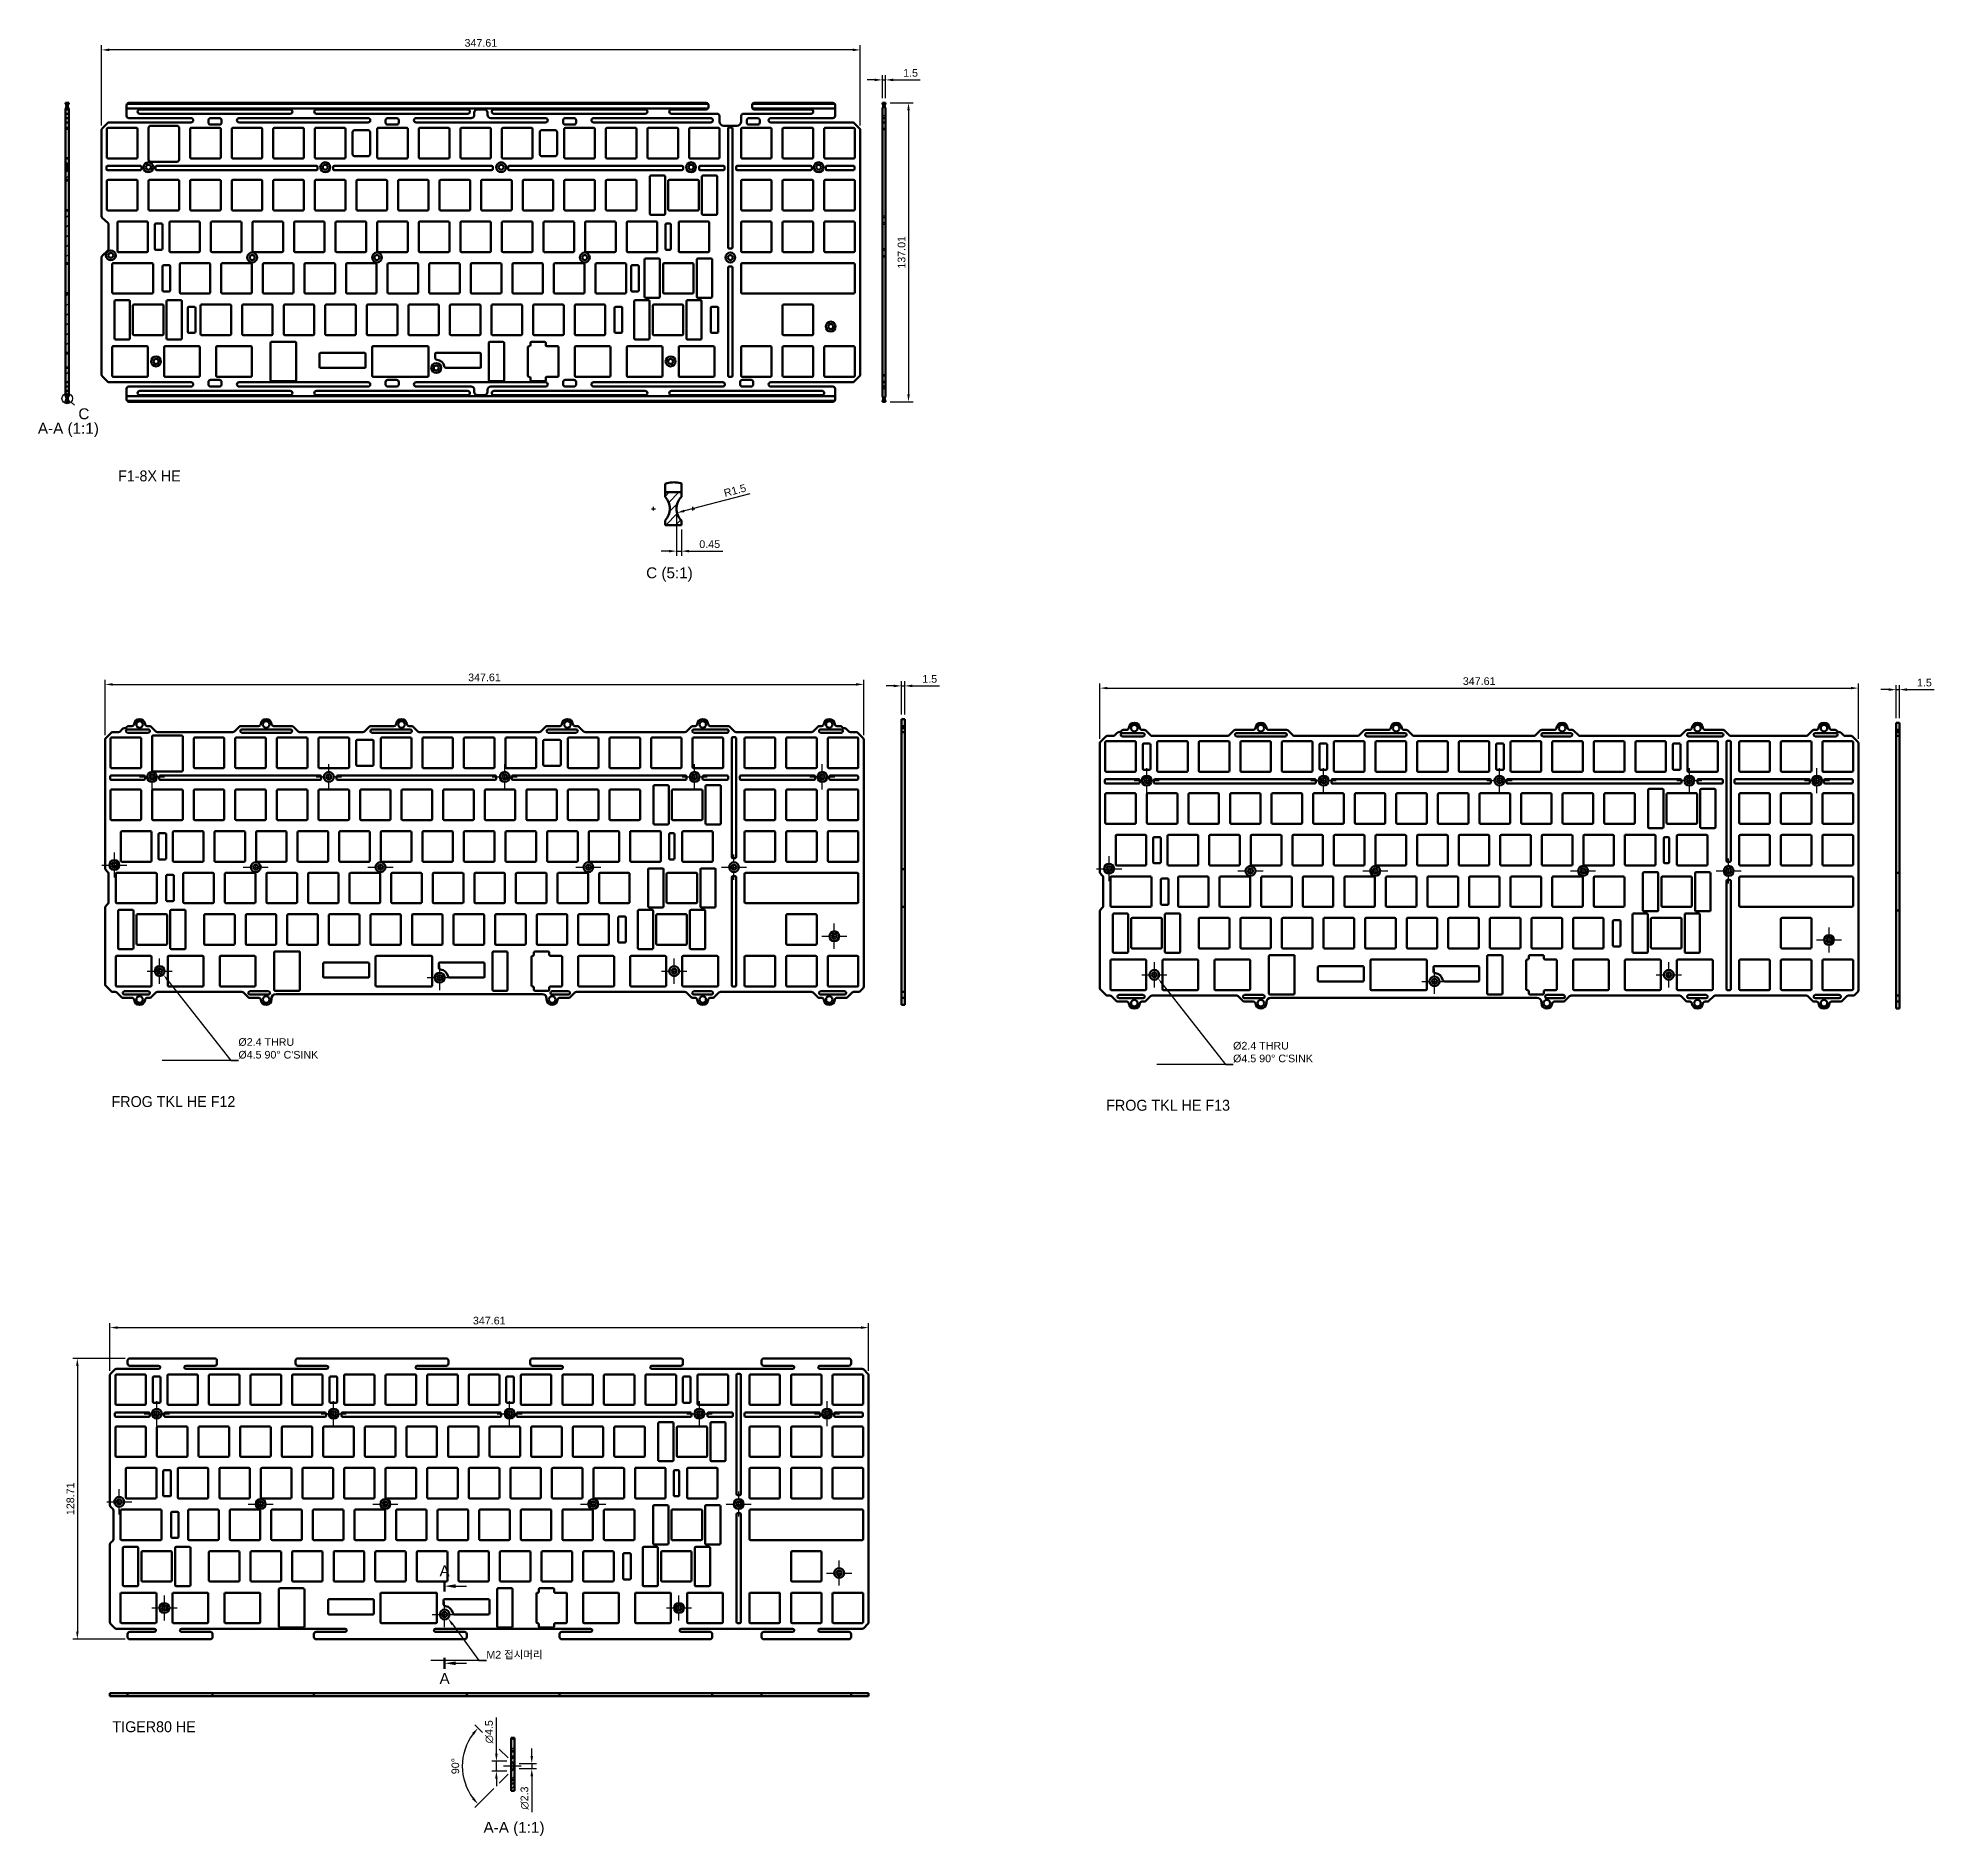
# Model space of a CAD drawing. Header units: millimetres. Extents: x 2 to 871, y 40 to 864.
import ezdxf
from ezdxf import colors
from ezdxf.entities.mleader import LeaderData, LeaderLine
from ezdxf.math import Vec2, Vec3

# ---------------------------------------------------------------- set-up
doc = ezdxf.new("R2010")
doc.units = ezdxf.units.MM
doc.header["$LTSCALE"] = 0.75
doc.linetypes.add('CENTER2', pattern=[28.575, 19.05, -3.175, 3.175, -3.175])
for name, color, linetype, lineweight in [('Detail Boundary', 7, 'Continuous', 25), ('FD_Dimensions', 7, 'Continuous', 25), ('Hatching', 7, 'Continuous', 25), ('Hole Notes', 7, 'Continuous', 25), ('Leaders', 7, 'Continuous', 25), ('Notes', 7, 'Continuous', 25), ('Section Lines', 7, 'Continuous', 25), ('Smart Centers', 7, 'CENTER2', 25), ('View Labels', 7, 'Continuous', 25), ('Visible', 7, 'Continuous', 50), ('Visible Narrow', 7, 'Continuous', 25)]:
    doc.layers.add(name, color=color, linetype=linetype, lineweight=lineweight)
doc.styles.get("Standard").update_dxf_attribs({"font": 'arial.ttf'})
doc.dimstyles.new('Dim-ISO-25', dxfattribs={"dimtxt": 3.5, "dimasz": 3.5, "dimexe": 2.1, "dimexo": 2.1, "dimgap": 1.4, "dimtad": 1, "dimdsep": 46, "dimtxsty": 'Standard', "dimcen": 0, "dimazin": 2, "dimtp": 0.1, "dimtm": 0.1, "dimtfac": 0.714286, "dimtmove": 0, "dimatfit": 3, "dimfxl": 0, "dimarcsym": 0})

msp = doc.modelspace()

# ---------------------------------------------------------------- texts
at = {"layer": 'Detail Boundary', "insert": (23.511, 691.702), "char_height": 5, "attachment_point": 5}
msp.add_mtext('C', dxfattribs=at)
at = {"layer": 'Notes', "char_height": 5, "attachment_point": 1}
for s, insert in [('{\\fGulim|b0|i0|c129|p50;F1-8X HE}', (39.171, 665.762)), ('{\\fGulim|b0|i0|c129|p50;FROG TKL HE F12}', (36.183, 379.071)), ('{\\fGulim|b0|i0|c129|p50;FROG TKL HE F13}', (491.947, 377.371)), ('{\\fGulim|b0|i0|c129|p50;TIGER80 HE}', (36.593, 92.581))]:
    msp.add_mtext_dynamic_manual_height_columns(s, width=103.39878, gutter_width=17.5, heights=[0], dxfattribs=dict(at, insert=insert))
at = {"layer": 'Section Lines', "char_height": 5, "attachment_point": 5}
for insert in [(188.792, 161.515), (188.792, 112.172)]:
    msp.add_mtext('A', dxfattribs=dict(at, insert=insert))
at = {"layer": 'View Labels', "char_height": 5, "attachment_point": 8}
for s, insert, width in [('A-A (1:1)', (16.404, 681.11), 30.21487), ('C (5:1)', (291.808, 614.85), 23.24693), ('A-A (1:1)', (220.595, 39.978), 30.21487)]:
    msp.add_mtext(s, dxfattribs=dict(at, insert=insert, width=width))

# ---------------------------------------------------------------- blocks, each defined once
blk = doc.blocks.new('*D16')
at = {"layer": 'Defpoints', "color": 0}
for p in [(44.49, 258.88), (20.51, 130.17), (44.49, 130.17)]:
    blk.add_point(p, dxfattribs=at)
at = {"layer": 'FD_Dimensions', "color": 0, "lineweight": -2}
for p, q in [((42.39, 258.88), (18.41, 258.88)), ((20.51, 255.38), (20.51, 133.67)), ((42.39, 130.17), (18.41, 130.17))]:
    blk.add_line(p, q, dxfattribs=at)
at = {"layer": 'FD_Dimensions', "color": 0}
for points in [[(19.93, 255.38), (21.1, 255.38), (20.51, 258.88)], [(19.93, 133.67), (21.1, 133.67), (20.51, 130.17)]]:
    blk.add_solid(points, dxfattribs=at)
at = {"layer": 'FD_Dimensions', "color": 0, "insert": (17.33, 194.53), "char_height": 3.5, "attachment_point": 5, "rotation": 90}
blk.add_mtext('128.71', dxfattribs=at)
blk = doc.blocks.new('*D17')
at = {"layer": 'Defpoints', "color": 0}
for p in [(383.05, 272.99), (35.44, 251.12), (383.05, 251.12)]:
    blk.add_point(p, dxfattribs=at)
at = {"layer": 'FD_Dimensions', "color": 0, "lineweight": -2}
for p, q in [((35.44, 253.22), (35.44, 275.09)), ((38.94, 272.99), (379.55, 272.99)), ((383.05, 253.22), (383.05, 275.09))]:
    blk.add_line(p, q, dxfattribs=at)
at = {"layer": 'FD_Dimensions', "color": 0}
for points in [[(38.94, 273.57), (38.94, 272.4), (35.44, 272.99)], [(379.55, 273.57), (379.55, 272.4), (383.05, 272.99)]]:
    blk.add_solid(points, dxfattribs=at)
at = {"layer": 'FD_Dimensions', "color": 0, "insert": (209.25, 276.17), "char_height": 3.5, "attachment_point": 5}
blk.add_mtext('347.61', dxfattribs=at)
blk = doc.blocks.new('*U1')
at = {"layer": 'Smart Centers', "color": 0, "ltscale": 0.75}
for p, q in [((-5.75, 0), (-2.68, 0)), ((0, 2.68), (0, 5.75)), ((2.68, 0), (5.75, 0)), ((0, -5.75), (0, -2.68))]:
    blk.add_line(p, q, dxfattribs=at)
at = {"layer": 'Smart Centers', "color": 0, "linetype": 'Continuous', "ltscale": 0.75}
for p, q in [((-0.89, 0), (0.89, 0)), ((0, -0.89), (0, 0.89))]:
    blk.add_line(p, q, dxfattribs=at)
blk = doc.blocks.new('*U2')
at = {"layer": 'Smart Centers', "color": 0, "ltscale": 0.75}
for p, q in [((-5.75, 0), (-2.68, 0)), ((0, 2.68), (0, 5.75)), ((2.68, 0), (5.75, 0)), ((0, -5.75), (0, -2.68))]:
    blk.add_line(p, q, dxfattribs=at)
at = {"layer": 'Smart Centers', "color": 0, "linetype": 'Continuous', "ltscale": 0.75}
for p, q in [((-0.89, 0), (0.89, 0)), ((0, -0.89), (0, 0.89))]:
    blk.add_line(p, q, dxfattribs=at)
blk = doc.blocks.new('*U3')
at = {"layer": 'Smart Centers', "color": 0, "ltscale": 0.75}
for p, q in [((-5.75, 0), (-2.68, 0)), ((0, 2.68), (0, 5.75)), ((2.68, 0), (5.75, 0)), ((0, -5.75), (0, -2.68))]:
    blk.add_line(p, q, dxfattribs=at)
at = {"layer": 'Smart Centers', "color": 0, "linetype": 'Continuous', "ltscale": 0.75}
for p, q in [((-0.89, 0), (0.89, 0)), ((0, -0.89), (0, 0.89))]:
    blk.add_line(p, q, dxfattribs=at)
blk = doc.blocks.new('*U4')
at = {"layer": 'Smart Centers', "color": 0, "ltscale": 0.75}
for p, q in [((-5.75, 0), (-2.68, 0)), ((0, 2.68), (0, 5.75)), ((2.68, 0), (5.75, 0)), ((0, -5.75), (0, -2.68))]:
    blk.add_line(p, q, dxfattribs=at)
at = {"layer": 'Smart Centers', "color": 0, "linetype": 'Continuous', "ltscale": 0.75}
for p, q in [((-0.89, 0), (0.89, 0)), ((0, -0.89), (0, 0.89))]:
    blk.add_line(p, q, dxfattribs=at)
blk = doc.blocks.new('*U5')
at = {"layer": 'Smart Centers', "color": 0, "ltscale": 0.75}
for p, q in [((-5.75, 0), (-2.68, 0)), ((0, 2.68), (0, 5.75)), ((2.68, 0), (5.75, 0)), ((0, -5.75), (0, -2.68))]:
    blk.add_line(p, q, dxfattribs=at)
at = {"layer": 'Smart Centers', "color": 0, "linetype": 'Continuous', "ltscale": 0.75}
for p, q in [((-0.89, 0), (0.89, 0)), ((0, -0.89), (0, 0.89))]:
    blk.add_line(p, q, dxfattribs=at)
blk = doc.blocks.new('*U6')
at = {"layer": 'Smart Centers', "color": 0, "ltscale": 0.75}
for p, q in [((-5.75, 0), (-2.68, 0)), ((0, 2.68), (0, 5.75)), ((2.68, 0), (5.75, 0)), ((0, -5.75), (0, -2.68))]:
    blk.add_line(p, q, dxfattribs=at)
at = {"layer": 'Smart Centers', "color": 0, "linetype": 'Continuous', "ltscale": 0.75}
for p, q in [((-0.89, 0), (0.89, 0)), ((0, -0.89), (0, 0.89))]:
    blk.add_line(p, q, dxfattribs=at)
blk = doc.blocks.new('*U7')
at = {"layer": 'Smart Centers', "color": 0, "ltscale": 0.75}
for p, q in [((-5.75, 0), (-2.68, 0)), ((0, 2.68), (0, 5.75)), ((2.68, 0), (5.75, 0)), ((0, -5.75), (0, -2.68))]:
    blk.add_line(p, q, dxfattribs=at)
at = {"layer": 'Smart Centers', "color": 0, "linetype": 'Continuous', "ltscale": 0.75}
for p, q in [((-0.89, 0), (0.89, 0)), ((0, -0.89), (0, 0.89))]:
    blk.add_line(p, q, dxfattribs=at)
blk = doc.blocks.new('*U8')
at = {"layer": 'Smart Centers', "color": 0, "ltscale": 0.75}
for p, q in [((-5.75, 0), (-2.68, 0)), ((0, 2.68), (0, 5.75)), ((2.68, 0), (5.75, 0)), ((0, -5.75), (0, -2.68))]:
    blk.add_line(p, q, dxfattribs=at)
at = {"layer": 'Smart Centers', "color": 0, "linetype": 'Continuous', "ltscale": 0.75}
for p, q in [((-0.89, 0), (0.89, 0)), ((0, -0.89), (0, 0.89))]:
    blk.add_line(p, q, dxfattribs=at)
blk = doc.blocks.new('*U9')
at = {"layer": 'Smart Centers', "color": 0, "ltscale": 0.75}
for p, q in [((-5.75, 0), (-2.68, 0)), ((0, 2.68), (0, 5.75)), ((2.68, 0), (5.75, 0)), ((0, -5.75), (0, -2.68))]:
    blk.add_line(p, q, dxfattribs=at)
at = {"layer": 'Smart Centers', "color": 0, "linetype": 'Continuous', "ltscale": 0.75}
for p, q in [((-0.89, 0), (0.89, 0)), ((0, -0.89), (0, 0.89))]:
    blk.add_line(p, q, dxfattribs=at)
blk = doc.blocks.new('*U10')
at = {"layer": 'Smart Centers', "color": 0, "ltscale": 0.75}
for p, q in [((-5.75, 0), (-2.68, 0)), ((0, 2.68), (0, 5.75)), ((2.68, 0), (5.75, 0)), ((0, -5.75), (0, -2.68))]:
    blk.add_line(p, q, dxfattribs=at)
at = {"layer": 'Smart Centers', "color": 0, "linetype": 'Continuous', "ltscale": 0.75}
for p, q in [((-0.89, 0), (0.89, 0)), ((0, -0.89), (0, 0.89))]:
    blk.add_line(p, q, dxfattribs=at)
blk = doc.blocks.new('*U11')
at = {"layer": 'Smart Centers', "color": 0, "ltscale": 0.75}
for p, q in [((-5.75, 0), (-2.68, 0)), ((0, 2.68), (0, 5.75)), ((2.68, 0), (5.75, 0)), ((0, -5.75), (0, -2.68))]:
    blk.add_line(p, q, dxfattribs=at)
at = {"layer": 'Smart Centers', "color": 0, "linetype": 'Continuous', "ltscale": 0.75}
for p, q in [((-0.89, 0), (0.89, 0)), ((0, -0.89), (0, 0.89))]:
    blk.add_line(p, q, dxfattribs=at)
blk = doc.blocks.new('*U12')
at = {"layer": 'Smart Centers', "color": 0, "ltscale": 0.75}
for p, q in [((-5.75, 0), (-2.68, 0)), ((0, 2.68), (0, 5.75)), ((2.68, 0), (5.75, 0)), ((0, -5.75), (0, -2.68))]:
    blk.add_line(p, q, dxfattribs=at)
at = {"layer": 'Smart Centers', "color": 0, "linetype": 'Continuous', "ltscale": 0.75}
for p, q in [((-0.89, 0), (0.89, 0)), ((0, -0.89), (0, 0.89))]:
    blk.add_line(p, q, dxfattribs=at)
blk = doc.blocks.new('*U13')
at = {"layer": 'Smart Centers', "color": 0, "ltscale": 0.75}
for p, q in [((-5.75, 0), (-2.68, 0)), ((0, 2.68), (0, 5.75)), ((2.68, 0), (5.75, 0)), ((0, -5.75), (0, -2.68))]:
    blk.add_line(p, q, dxfattribs=at)
at = {"layer": 'Smart Centers', "color": 0, "linetype": 'Continuous', "ltscale": 0.75}
for p, q in [((-0.89, 0), (0.89, 0)), ((0, -0.89), (0, 0.89))]:
    blk.add_line(p, q, dxfattribs=at)
blk = doc.blocks.new('*U14')
at = {"layer": 'Smart Centers', "color": 0, "ltscale": 0.75}
for p, q in [((-5.75, 0), (-2.68, 0)), ((0, 2.68), (0, 5.75)), ((2.68, 0), (5.75, 0)), ((0, -5.75), (0, -2.68))]:
    blk.add_line(p, q, dxfattribs=at)
at = {"layer": 'Smart Centers', "color": 0, "linetype": 'Continuous', "ltscale": 0.75}
for p, q in [((-0.89, 0), (0.89, 0)), ((0, -0.89), (0, 0.89))]:
    blk.add_line(p, q, dxfattribs=at)
blk = doc.blocks.new('*U15')
at = {"layer": 'Smart Centers', "color": 0, "ltscale": 0.75}
blk.add_line((4.05, 0), (-4.05, 0), dxfattribs=at)
blk = doc.blocks.new('*D18')
at = {"layer": 'Defpoints', "color": 0}
for p in [(220.83, 73.18), (220.83, 70.88), (228.73, 70.88)]:
    blk.add_point(p, dxfattribs=at)
at = {"layer": 'FD_Dimensions', "color": 0, "lineweight": -2}
for p, q in [((228.73, 76.68), (228.73, 80.18)), ((222.93, 73.18), (230.83, 73.18)), ((222.93, 70.88), (230.83, 70.88)), ((228.73, 73.18), (228.73, 70.88)), ((228.73, 67.38), (228.73, 50.9))]:
    blk.add_line(p, q, dxfattribs=at)
at = {"layer": 'FD_Dimensions', "color": 0}
for points in [[(228.15, 76.68), (229.32, 76.68), (228.73, 73.18)], [(228.15, 67.38), (229.32, 67.38), (228.73, 70.88)]]:
    blk.add_solid(points, dxfattribs=at)
at = {"layer": 'FD_Dimensions', "color": 0, "insert": (225.45, 57.39), "char_height": 3.5, "attachment_point": 5, "rotation": 90}
blk.add_mtext('∅2.3', dxfattribs=at)
blk = doc.blocks.new('*D19')
at = {"layer": 'Defpoints', "color": 0}
for p in [(212.51, 74.28), (219.33, 74.28), (219.33, 69.78)]:
    blk.add_point(p, dxfattribs=at)
at = {"layer": 'FD_Dimensions', "color": 0, "lineweight": -2}
for p, q in [((212.51, 77.78), (212.51, 94.28)), ((217.23, 74.28), (210.41, 74.28)), ((217.23, 69.78), (210.41, 69.78)), ((212.51, 69.78), (212.51, 74.28)), ((212.51, 66.28), (212.51, 62.78))]:
    blk.add_line(p, q, dxfattribs=at)
at = {"layer": 'FD_Dimensions', "color": 0}
for points in [[(211.93, 77.78), (213.1, 77.78), (212.51, 74.28)], [(211.93, 66.28), (213.1, 66.28), (212.51, 69.78)]]:
    blk.add_solid(points, dxfattribs=at)
at = {"layer": 'FD_Dimensions', "color": 0, "insert": (209.23, 87.78), "char_height": 3.5, "attachment_point": 5, "rotation": 90}
blk.add_mtext('∅4.5', dxfattribs=at)
blk = doc.blocks.new('*D20')
at = {"layer": 'Defpoints', "color": 0}
for p in [(197.75, 78.41), (219.33, 74.28), (219.33, 69.78), (220.43, 73.18), (220.43, 70.88)]:
    blk.add_point(p, dxfattribs=at)
at = {"layer": 'FD_Dimensions', "color": 0, "lineweight": -2}
for p, q in [((206.11, 87.5), (202.65, 90.96)), ((217.85, 75.76), (213.75, 79.86)), ((211.27, 61.72), (202.65, 53.09)), ((217.85, 68.29), (213.75, 64.2))]:
    blk.add_line(p, q, dxfattribs=at)
blk.add_arc((221.58, 72.03), 24.68, 143.13319, 216.86681, dxfattribs=at)
at = {"layer": 'FD_Dimensions', "color": 0}
for points in [[(201.4, 87.21), (202.28, 86.45), (204.13, 89.48)], [(202.28, 57.6), (201.4, 56.84), (204.13, 54.58)]]:
    blk.add_solid(points, dxfattribs=at)
at = {"layer": 'FD_Dimensions', "color": 0, "insert": (193.72, 72.03), "char_height": 3.5, "attachment_point": 5, "rotation": 90}
blk.add_mtext('90°', dxfattribs=at)
blk = doc.blocks.new('*U21')
at = {"layer": 'Smart Centers', "color": 0, "ltscale": 0.75}
for p, q in [((-5.75, 0), (-2.68, 0)), ((0, 2.68), (0, 5.75)), ((2.68, 0), (5.75, 0)), ((0, -5.75), (0, -2.68))]:
    blk.add_line(p, q, dxfattribs=at)
at = {"layer": 'Smart Centers', "color": 0, "linetype": 'Continuous', "ltscale": 0.75}
for p, q in [((-0.89, 0), (0.89, 0)), ((0, -0.89), (0, 0.89))]:
    blk.add_line(p, q, dxfattribs=at)
blk = doc.blocks.new('*U22')
at = {"layer": 'Smart Centers', "color": 0, "ltscale": 0.75}
for p, q in [((-5.75, 0), (-2.68, 0)), ((0, 2.68), (0, 5.75)), ((2.68, 0), (5.75, 0)), ((0, -5.75), (0, -2.68))]:
    blk.add_line(p, q, dxfattribs=at)
at = {"layer": 'Smart Centers', "color": 0, "linetype": 'Continuous', "ltscale": 0.75}
for p, q in [((-0.89, 0), (0.89, 0)), ((0, -0.89), (0, 0.89))]:
    blk.add_line(p, q, dxfattribs=at)
blk = doc.blocks.new('*U23')
at = {"layer": 'Smart Centers', "color": 0, "ltscale": 0.75}
for p, q in [((-5.75, 0), (-2.68, 0)), ((0, 2.68), (0, 5.75)), ((2.68, 0), (5.75, 0)), ((0, -5.75), (0, -2.68))]:
    blk.add_line(p, q, dxfattribs=at)
at = {"layer": 'Smart Centers', "color": 0, "linetype": 'Continuous', "ltscale": 0.75}
for p, q in [((-0.89, 0), (0.89, 0)), ((0, -0.89), (0, 0.89))]:
    blk.add_line(p, q, dxfattribs=at)
blk = doc.blocks.new('*U24')
at = {"layer": 'Smart Centers', "color": 0, "ltscale": 0.75}
for p, q in [((-5.75, 0), (-2.68, 0)), ((0, 2.68), (0, 5.75)), ((2.68, 0), (5.75, 0)), ((0, -5.75), (0, -2.68))]:
    blk.add_line(p, q, dxfattribs=at)
at = {"layer": 'Smart Centers', "color": 0, "linetype": 'Continuous', "ltscale": 0.75}
for p, q in [((-0.89, 0), (0.89, 0)), ((0, -0.89), (0, 0.89))]:
    blk.add_line(p, q, dxfattribs=at)
blk = doc.blocks.new('*U25')
at = {"layer": 'Smart Centers', "color": 0, "ltscale": 0.75}
for p, q in [((-5.75, 0), (-2.68, 0)), ((0, 2.68), (0, 5.75)), ((2.68, 0), (5.75, 0)), ((0, -5.75), (0, -2.68))]:
    blk.add_line(p, q, dxfattribs=at)
at = {"layer": 'Smart Centers', "color": 0, "linetype": 'Continuous', "ltscale": 0.75}
for p, q in [((-0.89, 0), (0.89, 0)), ((0, -0.89), (0, 0.89))]:
    blk.add_line(p, q, dxfattribs=at)
blk = doc.blocks.new('*U26')
at = {"layer": 'Smart Centers', "color": 0, "ltscale": 0.75}
for p, q in [((-5.75, 0), (-2.68, 0)), ((0, 2.68), (0, 5.75)), ((2.68, 0), (5.75, 0)), ((0, -5.75), (0, -2.68))]:
    blk.add_line(p, q, dxfattribs=at)
at = {"layer": 'Smart Centers', "color": 0, "linetype": 'Continuous', "ltscale": 0.75}
for p, q in [((-0.89, 0), (0.89, 0)), ((0, -0.89), (0, 0.89))]:
    blk.add_line(p, q, dxfattribs=at)
blk = doc.blocks.new('*U27')
at = {"layer": 'Smart Centers', "color": 0, "ltscale": 0.75}
for p, q in [((-5.75, 0), (-2.68, 0)), ((0, 2.68), (0, 5.75)), ((2.68, 0), (5.75, 0)), ((0, -5.75), (0, -2.68))]:
    blk.add_line(p, q, dxfattribs=at)
at = {"layer": 'Smart Centers', "color": 0, "linetype": 'Continuous', "ltscale": 0.75}
for p, q in [((-0.89, 0), (0.89, 0)), ((0, -0.89), (0, 0.89))]:
    blk.add_line(p, q, dxfattribs=at)
blk = doc.blocks.new('*U28')
at = {"layer": 'Smart Centers', "color": 0, "ltscale": 0.75}
for p, q in [((-5.75, 0), (-2.68, 0)), ((0, 2.68), (0, 5.75)), ((2.68, 0), (5.75, 0)), ((0, -5.75), (0, -2.68))]:
    blk.add_line(p, q, dxfattribs=at)
at = {"layer": 'Smart Centers', "color": 0, "linetype": 'Continuous', "ltscale": 0.75}
for p, q in [((-0.89, 0), (0.89, 0)), ((0, -0.89), (0, 0.89))]:
    blk.add_line(p, q, dxfattribs=at)
blk = doc.blocks.new('*U29')
at = {"layer": 'Smart Centers', "color": 0, "ltscale": 0.75}
for p, q in [((-5.75, 0), (-2.68, 0)), ((0, 2.68), (0, 5.75)), ((2.68, 0), (5.75, 0)), ((0, -5.75), (0, -2.68))]:
    blk.add_line(p, q, dxfattribs=at)
at = {"layer": 'Smart Centers', "color": 0, "linetype": 'Continuous', "ltscale": 0.75}
for p, q in [((-0.89, 0), (0.89, 0)), ((0, -0.89), (0, 0.89))]:
    blk.add_line(p, q, dxfattribs=at)
blk = doc.blocks.new('*U30')
at = {"layer": 'Smart Centers', "color": 0, "ltscale": 0.75}
for p, q in [((-5.75, 0), (-2.68, 0)), ((0, 2.68), (0, 5.75)), ((2.68, 0), (5.75, 0)), ((0, -5.75), (0, -2.68))]:
    blk.add_line(p, q, dxfattribs=at)
at = {"layer": 'Smart Centers', "color": 0, "linetype": 'Continuous', "ltscale": 0.75}
for p, q in [((-0.89, 0), (0.89, 0)), ((0, -0.89), (0, 0.89))]:
    blk.add_line(p, q, dxfattribs=at)
blk = doc.blocks.new('*U31')
at = {"layer": 'Smart Centers', "color": 0, "ltscale": 0.75}
for p, q in [((-5.75, 0), (-2.68, 0)), ((0, 2.68), (0, 5.75)), ((2.68, 0), (5.75, 0)), ((0, -5.75), (0, -2.68))]:
    blk.add_line(p, q, dxfattribs=at)
at = {"layer": 'Smart Centers', "color": 0, "linetype": 'Continuous', "ltscale": 0.75}
for p, q in [((-0.89, 0), (0.89, 0)), ((0, -0.89), (0, 0.89))]:
    blk.add_line(p, q, dxfattribs=at)
blk = doc.blocks.new('*U32')
at = {"layer": 'Smart Centers', "color": 0, "ltscale": 0.75}
for p, q in [((-5.75, 0), (-2.68, 0)), ((0, 2.68), (0, 5.75)), ((2.68, 0), (5.75, 0)), ((0, -5.75), (0, -2.68))]:
    blk.add_line(p, q, dxfattribs=at)
at = {"layer": 'Smart Centers', "color": 0, "linetype": 'Continuous', "ltscale": 0.75}
for p, q in [((-0.89, 0), (0.89, 0)), ((0, -0.89), (0, 0.89))]:
    blk.add_line(p, q, dxfattribs=at)
blk = doc.blocks.new('*U33')
at = {"layer": 'Smart Centers', "color": 0, "ltscale": 0.75}
for p, q in [((-5.75, 0), (-2.68, 0)), ((0, 2.68), (0, 5.75)), ((2.68, 0), (5.75, 0)), ((0, -5.75), (0, -2.68))]:
    blk.add_line(p, q, dxfattribs=at)
at = {"layer": 'Smart Centers', "color": 0, "linetype": 'Continuous', "ltscale": 0.75}
for p, q in [((-0.89, 0), (0.89, 0)), ((0, -0.89), (0, 0.89))]:
    blk.add_line(p, q, dxfattribs=at)
blk = doc.blocks.new('*U34')
at = {"layer": 'Smart Centers', "color": 0, "ltscale": 0.75}
for p, q in [((-5.75, 0), (-2.68, 0)), ((0, 2.68), (0, 5.75)), ((2.68, 0), (5.75, 0)), ((0, -5.75), (0, -2.68))]:
    blk.add_line(p, q, dxfattribs=at)
at = {"layer": 'Smart Centers', "color": 0, "linetype": 'Continuous', "ltscale": 0.75}
for p, q in [((-0.89, 0), (0.89, 0)), ((0, -0.89), (0, 0.89))]:
    blk.add_line(p, q, dxfattribs=at)
blk = doc.blocks.new('*D35')
at = {"layer": 'Defpoints', "color": 0}
for p in [(380.84, 567.73), (33.23, 542.44), (380.84, 542.44)]:
    blk.add_point(p, dxfattribs=at)
at = {"layer": 'FD_Dimensions', "color": 0, "lineweight": -2}
for p, q in [((33.23, 544.54), (33.23, 569.83)), ((36.73, 567.73), (377.34, 567.73)), ((380.84, 544.54), (380.84, 569.83))]:
    blk.add_line(p, q, dxfattribs=at)
at = {"layer": 'FD_Dimensions', "color": 0}
for points in [[(36.73, 568.31), (36.73, 567.15), (33.23, 567.73)], [(377.34, 568.31), (377.34, 567.15), (380.84, 567.73)]]:
    blk.add_solid(points, dxfattribs=at)
at = {"layer": 'FD_Dimensions', "color": 0, "insert": (207.04, 570.92), "char_height": 3.5, "attachment_point": 5}
blk.add_mtext('347.61', dxfattribs=at)
blk = doc.blocks.new('*D36')
at = {"layer": 'Defpoints', "color": 0}
for p in [(399.6, 567.04), (398.1, 551.85), (399.6, 551.85)]:
    blk.add_point(p, dxfattribs=at)
at = {"layer": 'FD_Dimensions', "color": 0, "lineweight": -2}
for p, q in [((394.6, 567.04), (391.1, 567.04)), ((398.1, 553.95), (398.1, 569.14)), ((398.1, 567.04), (399.6, 567.04)), ((399.6, 553.95), (399.6, 569.14)), ((403.1, 567.04), (415.47, 567.04))]:
    blk.add_line(p, q, dxfattribs=at)
at = {"layer": 'FD_Dimensions', "color": 0}
for points in [[(394.6, 567.63), (394.6, 566.46), (398.1, 567.04)], [(403.1, 567.63), (403.1, 566.46), (399.6, 567.04)]]:
    blk.add_solid(points, dxfattribs=at)
at = {"layer": 'FD_Dimensions', "color": 0, "insert": (411.04, 570.23), "char_height": 3.5, "attachment_point": 5}
blk.add_mtext('1.5', dxfattribs=at)
blk = doc.blocks.new('*D39')
at = {"layer": 'Defpoints', "color": 0}
for p in [(390.85, 844.74), (389.35, 834.24), (390.85, 834.24)]:
    blk.add_point(p, dxfattribs=at)
at = {"layer": 'FD_Dimensions', "color": 0, "lineweight": -2}
for p, q in [((385.85, 844.74), (382.35, 844.74)), ((389.35, 836.34), (389.35, 846.84)), ((389.35, 844.74), (390.85, 844.74)), ((390.85, 836.34), (390.85, 846.84)), ((394.35, 844.74), (406.71, 844.74))]:
    blk.add_line(p, q, dxfattribs=at)
at = {"layer": 'FD_Dimensions', "color": 0}
for points in [[(385.85, 845.32), (385.85, 844.15), (389.35, 844.74)], [(394.35, 845.32), (394.35, 844.15), (390.85, 844.74)]]:
    blk.add_solid(points, dxfattribs=at)
at = {"layer": 'FD_Dimensions', "color": 0, "insert": (402.28, 847.92), "char_height": 3.5, "attachment_point": 5}
blk.add_mtext('1.5', dxfattribs=at)
blk = doc.blocks.new('*D40')
at = {"layer": 'Defpoints', "color": 0}
for p in [(390.85, 834.24), (390.85, 697.22), (401.35, 697.22)]:
    blk.add_point(p, dxfattribs=at)
at = {"layer": 'FD_Dimensions', "color": 0, "lineweight": -2}
for p, q in [((392.95, 834.24), (403.45, 834.24)), ((401.35, 830.74), (401.35, 700.72)), ((392.95, 697.22), (403.45, 697.22))]:
    blk.add_line(p, q, dxfattribs=at)
at = {"layer": 'FD_Dimensions', "color": 0}
for points in [[(400.76, 830.74), (401.93, 830.74), (401.35, 834.24)], [(400.76, 700.72), (401.93, 700.72), (401.35, 697.22)]]:
    blk.add_solid(points, dxfattribs=at)
at = {"layer": 'FD_Dimensions', "color": 0, "insert": (398.16, 765.73), "char_height": 3.5, "attachment_point": 5, "rotation": 90}
blk.add_mtext('137.01', dxfattribs=at)
blk = doc.blocks.new('*D41')
at = {"layer": 'Defpoints', "color": 0}
for p in [(31.59, 858.49), (31.59, 821.82), (379.2, 821.82)]:
    blk.add_point(p, dxfattribs=at)
at = {"layer": 'FD_Dimensions', "color": 0, "lineweight": -2}
for p, q in [((31.59, 823.92), (31.59, 860.59)), ((379.2, 823.92), (379.2, 860.59)), ((375.7, 858.49), (35.09, 858.49))]:
    blk.add_line(p, q, dxfattribs=at)
at = {"layer": 'FD_Dimensions', "color": 0}
for points in [[(35.09, 859.08), (35.09, 857.91), (31.59, 858.49)], [(375.7, 859.08), (375.7, 857.91), (379.2, 858.49)]]:
    blk.add_solid(points, dxfattribs=at)
at = {"layer": 'FD_Dimensions', "color": 0, "insert": (205.4, 861.68), "char_height": 3.5, "attachment_point": 5}
blk.add_mtext('347.61', dxfattribs=at)
blk = doc.blocks.new('*U37')
at = {"layer": 'Smart Centers', "color": 0, "linetype": 'Continuous', "ltscale": 0.75}
for p, q in [((-0.89, 0), (0.89, 0)), ((0, -0.89), (0, 0.89))]:
    blk.add_line(p, q, dxfattribs=at)
blk = doc.blocks.new('*U38')
at = {"layer": 'Smart Centers', "color": 0, "linetype": 'Continuous', "ltscale": 0.75}
for p, q in [((-0.89, 0), (0.89, 0)), ((0, -0.89), (0, 0.89))]:
    blk.add_line(p, q, dxfattribs=at)
blk = doc.blocks.new('*D42')
at = {"layer": 'Defpoints', "color": 0}
for p in [(302.53, 648.26), (309.78, 650.16)]:
    blk.add_point(p, dxfattribs=at)
at = {"layer": 'FD_Dimensions', "color": 0, "lineweight": -2}
blk.add_line((328.7, 655.1), (298.66, 647.25), dxfattribs=at)
at = {"layer": 'FD_Dimensions', "color": 0}
blk.add_solid([(298.51, 647.81), (298.81, 646.68), (295.27, 646.36)], dxfattribs=at)
at = {"layer": 'FD_Dimensions', "color": 0, "insert": (321.82, 656.59), "char_height": 3.5, "attachment_point": 5, "rotation": 14.64531}
blk.add_mtext('R1.5', dxfattribs=at)
blk = doc.blocks.new('*D43')
at = {"layer": 'Defpoints', "color": 0}
for p in [(295.03, 648.26), (297.28, 640.76), (297.28, 628.79)]:
    blk.add_point(p, dxfattribs=at)
at = {"layer": 'FD_Dimensions', "color": 0, "lineweight": -2}
for p, q in [((295.03, 646.16), (295.03, 626.69)), ((297.28, 638.66), (297.28, 626.69)), ((291.53, 628.79), (288.03, 628.79)), ((295.03, 628.79), (297.28, 628.79)), ((300.78, 628.79), (316.2, 628.79))]:
    blk.add_line(p, q, dxfattribs=at)
at = {"layer": 'FD_Dimensions', "color": 0}
for points in [[(291.53, 629.37), (291.53, 628.21), (295.03, 628.79)], [(300.78, 629.37), (300.78, 628.21), (297.28, 628.79)]]:
    blk.add_solid(points, dxfattribs=at)
at = {"layer": 'FD_Dimensions', "color": 0, "insert": (310.24, 631.98), "char_height": 3.5, "attachment_point": 5}
blk.add_mtext('0.45', dxfattribs=at)
blk = doc.blocks.new('*U44')
at = {"layer": 'Smart Centers', "color": 0, "ltscale": 0.75}
for p, q in [((-5.75, 0), (-2.68, 0)), ((0, 2.68), (0, 5.75)), ((2.68, 0), (5.75, 0)), ((0, -5.75), (0, -2.68))]:
    blk.add_line(p, q, dxfattribs=at)
at = {"layer": 'Smart Centers', "color": 0, "linetype": 'Continuous', "ltscale": 0.75}
for p, q in [((-0.89, 0), (0.89, 0)), ((0, -0.89), (0, 0.89))]:
    blk.add_line(p, q, dxfattribs=at)
blk = doc.blocks.new('*U45')
at = {"layer": 'Smart Centers', "color": 0, "ltscale": 0.75}
for p, q in [((-5.75, 0), (-2.68, 0)), ((0, 2.68), (0, 5.75)), ((2.68, 0), (5.75, 0)), ((0, -5.75), (0, -2.68))]:
    blk.add_line(p, q, dxfattribs=at)
at = {"layer": 'Smart Centers', "color": 0, "linetype": 'Continuous', "ltscale": 0.75}
for p, q in [((-0.89, 0), (0.89, 0)), ((0, -0.89), (0, 0.89))]:
    blk.add_line(p, q, dxfattribs=at)
blk = doc.blocks.new('*U46')
at = {"layer": 'Smart Centers', "color": 0, "ltscale": 0.75}
for p, q in [((-5.75, 0), (-2.68, 0)), ((0, 2.68), (0, 5.75)), ((2.68, 0), (5.75, 0)), ((0, -5.75), (0, -2.68))]:
    blk.add_line(p, q, dxfattribs=at)
at = {"layer": 'Smart Centers', "color": 0, "linetype": 'Continuous', "ltscale": 0.75}
for p, q in [((-0.89, 0), (0.89, 0)), ((0, -0.89), (0, 0.89))]:
    blk.add_line(p, q, dxfattribs=at)
blk = doc.blocks.new('*U47')
at = {"layer": 'Smart Centers', "color": 0, "ltscale": 0.75}
for p, q in [((-5.75, 0), (-2.68, 0)), ((0, 2.68), (0, 5.75)), ((2.68, 0), (5.75, 0)), ((0, -5.75), (0, -2.68))]:
    blk.add_line(p, q, dxfattribs=at)
at = {"layer": 'Smart Centers', "color": 0, "linetype": 'Continuous', "ltscale": 0.75}
for p, q in [((-0.89, 0), (0.89, 0)), ((0, -0.89), (0, 0.89))]:
    blk.add_line(p, q, dxfattribs=at)
blk = doc.blocks.new('*U48')
at = {"layer": 'Smart Centers', "color": 0, "ltscale": 0.75}
for p, q in [((-5.75, 0), (-2.68, 0)), ((0, 2.68), (0, 5.75)), ((2.68, 0), (5.75, 0)), ((0, -5.75), (0, -2.68))]:
    blk.add_line(p, q, dxfattribs=at)
at = {"layer": 'Smart Centers', "color": 0, "linetype": 'Continuous', "ltscale": 0.75}
for p, q in [((-0.89, 0), (0.89, 0)), ((0, -0.89), (0, 0.89))]:
    blk.add_line(p, q, dxfattribs=at)
blk = doc.blocks.new('*U49')
at = {"layer": 'Smart Centers', "color": 0, "ltscale": 0.75}
for p, q in [((-5.75, 0), (-2.68, 0)), ((0, 2.68), (0, 5.75)), ((2.68, 0), (5.75, 0)), ((0, -5.75), (0, -2.68))]:
    blk.add_line(p, q, dxfattribs=at)
at = {"layer": 'Smart Centers', "color": 0, "linetype": 'Continuous', "ltscale": 0.75}
for p, q in [((-0.89, 0), (0.89, 0)), ((0, -0.89), (0, 0.89))]:
    blk.add_line(p, q, dxfattribs=at)
blk = doc.blocks.new('*U50')
at = {"layer": 'Smart Centers', "color": 0, "ltscale": 0.75}
for p, q in [((-5.75, 0), (-2.68, 0)), ((0, 2.68), (0, 5.75)), ((2.68, 0), (5.75, 0)), ((0, -5.75), (0, -2.68))]:
    blk.add_line(p, q, dxfattribs=at)
at = {"layer": 'Smart Centers', "color": 0, "linetype": 'Continuous', "ltscale": 0.75}
for p, q in [((-0.89, 0), (0.89, 0)), ((0, -0.89), (0, 0.89))]:
    blk.add_line(p, q, dxfattribs=at)
blk = doc.blocks.new('*U51')
at = {"layer": 'Smart Centers', "color": 0, "ltscale": 0.75}
for p, q in [((-5.75, 0), (-2.68, 0)), ((0, 2.68), (0, 5.75)), ((2.68, 0), (5.75, 0)), ((0, -5.75), (0, -2.68))]:
    blk.add_line(p, q, dxfattribs=at)
at = {"layer": 'Smart Centers', "color": 0, "linetype": 'Continuous', "ltscale": 0.75}
for p, q in [((-0.89, 0), (0.89, 0)), ((0, -0.89), (0, 0.89))]:
    blk.add_line(p, q, dxfattribs=at)
blk = doc.blocks.new('*U52')
at = {"layer": 'Smart Centers', "color": 0, "ltscale": 0.75}
for p, q in [((-5.75, 0), (-2.68, 0)), ((0, 2.68), (0, 5.75)), ((2.68, 0), (5.75, 0)), ((0, -5.75), (0, -2.68))]:
    blk.add_line(p, q, dxfattribs=at)
at = {"layer": 'Smart Centers', "color": 0, "linetype": 'Continuous', "ltscale": 0.75}
for p, q in [((-0.89, 0), (0.89, 0)), ((0, -0.89), (0, 0.89))]:
    blk.add_line(p, q, dxfattribs=at)
blk = doc.blocks.new('*U53')
at = {"layer": 'Smart Centers', "color": 0, "ltscale": 0.75}
for p, q in [((-5.75, 0), (-2.68, 0)), ((0, 2.68), (0, 5.75)), ((2.68, 0), (5.75, 0)), ((0, -5.75), (0, -2.68))]:
    blk.add_line(p, q, dxfattribs=at)
at = {"layer": 'Smart Centers', "color": 0, "linetype": 'Continuous', "ltscale": 0.75}
for p, q in [((-0.89, 0), (0.89, 0)), ((0, -0.89), (0, 0.89))]:
    blk.add_line(p, q, dxfattribs=at)
blk = doc.blocks.new('*U54')
at = {"layer": 'Smart Centers', "color": 0, "ltscale": 0.75}
for p, q in [((-5.75, 0), (-2.68, 0)), ((0, 2.68), (0, 5.75)), ((2.68, 0), (5.75, 0)), ((0, -5.75), (0, -2.68))]:
    blk.add_line(p, q, dxfattribs=at)
at = {"layer": 'Smart Centers', "color": 0, "linetype": 'Continuous', "ltscale": 0.75}
for p, q in [((-0.89, 0), (0.89, 0)), ((0, -0.89), (0, 0.89))]:
    blk.add_line(p, q, dxfattribs=at)
blk = doc.blocks.new('*U55')
at = {"layer": 'Smart Centers', "color": 0, "ltscale": 0.75}
for p, q in [((-5.75, 0), (-2.68, 0)), ((0, 2.68), (0, 5.75)), ((2.68, 0), (5.75, 0)), ((0, -5.75), (0, -2.68))]:
    blk.add_line(p, q, dxfattribs=at)
at = {"layer": 'Smart Centers', "color": 0, "linetype": 'Continuous', "ltscale": 0.75}
for p, q in [((-0.89, 0), (0.89, 0)), ((0, -0.89), (0, 0.89))]:
    blk.add_line(p, q, dxfattribs=at)
blk = doc.blocks.new('*U56')
at = {"layer": 'Smart Centers', "color": 0, "ltscale": 0.75}
for p, q in [((-5.75, 0), (-2.68, 0)), ((0, 2.68), (0, 5.75)), ((2.68, 0), (5.75, 0)), ((0, -5.75), (0, -2.68))]:
    blk.add_line(p, q, dxfattribs=at)
at = {"layer": 'Smart Centers', "color": 0, "linetype": 'Continuous', "ltscale": 0.75}
for p, q in [((-0.89, 0), (0.89, 0)), ((0, -0.89), (0, 0.89))]:
    blk.add_line(p, q, dxfattribs=at)
blk = doc.blocks.new('*U57')
at = {"layer": 'Smart Centers', "color": 0, "ltscale": 0.75}
for p, q in [((-5.75, 0), (-2.68, 0)), ((0, 2.68), (0, 5.75)), ((2.68, 0), (5.75, 0)), ((0, -5.75), (0, -2.68))]:
    blk.add_line(p, q, dxfattribs=at)
at = {"layer": 'Smart Centers', "color": 0, "linetype": 'Continuous', "ltscale": 0.75}
for p, q in [((-0.89, 0), (0.89, 0)), ((0, -0.89), (0, 0.89))]:
    blk.add_line(p, q, dxfattribs=at)
blk = doc.blocks.new('*D60')
at = {"layer": 'Defpoints', "color": 0}
for p in [(836.61, 566.03), (489, 540.74), (836.61, 540.74)]:
    blk.add_point(p, dxfattribs=at)
at = {"layer": 'FD_Dimensions', "color": 0, "lineweight": -2}
for p, q in [((489, 542.84), (489, 568.13)), ((492.5, 566.03), (833.11, 566.03)), ((836.61, 542.84), (836.61, 568.13))]:
    blk.add_line(p, q, dxfattribs=at)
at = {"layer": 'FD_Dimensions', "color": 0}
for points in [[(492.5, 566.61), (492.5, 565.45), (489, 566.03)], [(833.11, 566.61), (833.11, 565.45), (836.61, 566.03)]]:
    blk.add_solid(points, dxfattribs=at)
at = {"layer": 'FD_Dimensions', "color": 0, "insert": (662.8, 569.22), "char_height": 3.5, "attachment_point": 5}
blk.add_mtext('347.61', dxfattribs=at)
blk = doc.blocks.new('*D61')
at = {"layer": 'Defpoints', "color": 0}
for p in [(855.37, 565.34), (853.87, 550.15), (855.37, 550.15)]:
    blk.add_point(p, dxfattribs=at)
at = {"layer": 'FD_Dimensions', "color": 0, "lineweight": -2}
for p, q in [((850.37, 565.34), (846.87, 565.34)), ((853.87, 552.25), (853.87, 567.44)), ((853.87, 565.34), (855.37, 565.34)), ((855.37, 552.25), (855.37, 567.44)), ((858.87, 565.34), (871.24, 565.34))]:
    blk.add_line(p, q, dxfattribs=at)
at = {"layer": 'FD_Dimensions', "color": 0}
for points in [[(850.37, 565.93), (850.37, 564.76), (853.87, 565.34)], [(858.87, 565.93), (858.87, 564.76), (855.37, 565.34)]]:
    blk.add_solid(points, dxfattribs=at)
at = {"layer": 'FD_Dimensions', "color": 0, "insert": (866.8, 568.53), "char_height": 3.5, "attachment_point": 5}
blk.add_mtext('1.5', dxfattribs=at)

# ---------------------------------------------------------------- dimensions: what is measured, and where the dimension line sits
at = {"layer": 'FD_Dimensions'}
for base, p1, p2, angle, picture, middle in [((31.59, 858.493), (379.202, 821.822), (31.59, 821.822), 180, '*D41', (205.396, 861.682)), ((20.513, 130.17), (44.492, 258.883), (44.492, 130.17), 270, '*D16', (17.326, 194.526))]:
    dim = msp.add_linear_dim(base=base, p1=p1, p2=p2, angle=angle, dimstyle='Dim-ISO-25', override={"dimlfac": 1, "dimclrd": 0, "dimclre": 0}, dxfattribs=at)
    dim.commit()
    dim.dimension.update_dxf_attribs({"geometry": picture, "text_midpoint": middle})
for p1, p2, distance, picture, middle in [((389.345, 834.236), (390.845, 834.236), 10.5, '*D39', (402.28, 847.923)), ((390.845, 834.236), (390.845, 697.223), 10.5, '*D40', (398.157, 765.73)), ((398.104, 551.849), (399.604, 551.849), 15.194, '*D36', (411.039, 570.23)), ((853.868, 550.149), (855.368, 550.149), 15.194, '*D61', (866.803, 568.53))]:
    dim = msp.add_aligned_dim(p1=p1, p2=p2, distance=distance, dimstyle='Dim-ISO-25', override={"dimlfac": 1, "dimclrd": 0, "dimclre": 0}, dxfattribs=at)
    dim.commit()
    dim.dimension.update_dxf_attribs({"geometry": picture, "text_midpoint": middle})
dim = msp.add_radius_dim(center=(302.528, 648.259), mpoint=(309.784, 650.155), dimstyle='Dim-ISO-25', override={"dimlfac": 0.2, "dimse1": 1, "dimclrd": 0, "dimclre": 0}, dxfattribs=at)
dim.commit()
dim.dimension.update_dxf_attribs({"geometry": '*D42', "text_midpoint": (322.627, 653.511), "dimtype": 164})
for base, p1, p2, override, picture, middle in [((297.278, 628.789), (295.028, 648.259), (297.278, 640.759), {"dimlfac": 0.2, "dimclrd": 0, "dimclre": 0}, '*D43', (310.237, 631.976)), ((380.844, 567.73), (33.231, 542.441), (380.844, 542.441), {"dimlfac": 1, "dimclrd": 0, "dimclre": 0}, '*D35', (207.038, 570.918)), ((836.608, 566.03), (488.996, 540.742), (836.608, 540.742), {"dimlfac": 1, "dimclrd": 0, "dimclre": 0}, '*D60', (662.802, 569.219)), ((383.054, 272.986), (35.442, 251.118), (383.054, 251.118), {"dimlfac": 1, "dimclrd": 0, "dimclre": 0}, '*D17', (209.248, 276.174))]:
    dim = msp.add_linear_dim(base=base, p1=p1, p2=p2, dimstyle='Dim-ISO-25', override=override, dxfattribs=at)
    dim.commit()
    dim.dimension.update_dxf_attribs({"geometry": picture, "text_midpoint": middle})
dim = msp.add_angular_dim_2l(base=(197.745, 78.414), line1=((220.432, 70.877), (219.332, 69.777)), line2=((219.332, 74.277), (220.432, 73.177)), dimstyle='Dim-ISO-25', override={"dimlfac": 1, "dimpost": '', "dimclrd": 0, "dimclre": 0}, dxfattribs=at)
dim.commit()
dim.dimension.update_dxf_attribs({"geometry": '*D20', "text_midpoint": (193.718, 72.027)})
for p1, p2, distance, picture, middle in [((219.332, 69.777), (219.332, 74.277), 6.819, '*D19', (209.228, 87.781)), ((220.832, 73.177), (220.832, 70.877), 7.901, '*D18', (225.448, 57.387))]:
    dim = msp.add_aligned_dim(p1=p1, p2=p2, distance=distance, text='∅<>', dimstyle='Dim-ISO-25', override={"dimlfac": 1, "dimclrd": 0, "dimclre": 0}, dxfattribs=at)
    dim.commit()
    dim.dimension.update_dxf_attribs({"geometry": picture, "text_midpoint": middle})

# ---------------------------------------------------------------- hatches: boundary and pattern name
at = {"layer": 'Hatching'}
h = msp.add_hatch(dxfattribs=at)
h.set_pattern_fill('ANSI31', color=256, style=0)
h.set_pattern_definition([(45, (-7.4656, 574.799), (-2.245064, 2.245064), [])])
h.paths.add_polyline_path([(16.144, 803.586), (15.044, 802.486), (15.044, 798.923), (16.544, 798.923), (16.544, 803.586)], flags=0)
h.paths.add_polyline_path([(15.044, 806.986), (16.144, 805.886), (16.544, 805.886), (16.544, 808.736), (15.044, 808.736)], flags=0)
h.paths.add_polyline_path([(16.544, 712.723), (15.044, 712.723), (15.044, 706.223), (16.544, 706.223)], flags=0)
h.paths.add_polyline_path([(15.044, 719.723), (16.544, 719.723), (16.544, 746.823), (15.044, 746.823)], flags=0)
h.paths.add_polyline_path([(15.044, 829.236), (15.044, 827.236), (16.544, 827.236), (16.544, 829.236)], flags=0)
h.paths.add_polyline_path([(15.044, 825.236), (15.044, 822.736), (16.544, 822.736), (16.544, 825.236)], flags=0)
h.paths.add_polyline_path([(15.044, 784.923), (15.044, 760.823), (16.544, 760.823), (16.544, 784.923)], flags=0)
h.paths.add_polyline_path([(15.044, 704.223), (15.044, 702.223), (16.544, 702.223), (16.544, 704.223)], flags=0)
edge = h.paths.add_edge_path(flags=0)
edge.add_line((16.544, 834.236), (15.044, 834.236))
edge.add_line((15.044, 834.236), (15.044, 833.807))
edge.add_ellipse((13.994, 832.736), major_axis=(1.05, 1.071), ratio=1, start_angle=-91.145992, end_angle=0, ccw=False)
edge.add_line((15.044, 831.665), (15.044, 831.236))
edge.add_line((15.044, 831.236), (16.544, 831.236))
edge.add_line((16.544, 831.236), (16.544, 831.665))
edge.add_ellipse((17.594, 832.736), major_axis=(-1.05, -1.071), ratio=1, start_angle=268.854008, end_angle=360, ccw=False)
edge.add_line((16.544, 833.807), (16.544, 834.236))
edge = h.paths.add_edge_path(flags=0)
edge.add_line((15.044, 697.223), (16.544, 697.223))
edge.add_line((16.544, 697.223), (16.544, 697.652))
edge.add_ellipse((17.594, 698.723), major_axis=(-1.05, -1.071), ratio=1, start_angle=268.854008, end_angle=360, ccw=False)
edge.add_line((16.544, 699.795), (16.544, 700.223))
edge.add_line((16.544, 700.223), (15.044, 700.223))
edge.add_line((15.044, 700.223), (15.044, 699.795))
edge.add_ellipse((13.994, 698.723), major_axis=(1.05, 1.071), ratio=1, start_angle=-91.145992, end_angle=0, ccw=False)
edge.add_line((15.044, 697.652), (15.044, 697.223))
h = msp.add_hatch(dxfattribs=at)
h.set_pattern_fill('ANSI31', color=256, style=0)
h.set_pattern_definition([(45, (161.73, 588.7056), (-2.245064, 2.245064), [])])
edge = h.paths.add_edge_path(flags=0)
edge.add_line((289.778, 655.759), (289.778, 653.615))
edge.add_ellipse((284.528, 648.259), major_axis=(5.25, 5.356), ratio=1, start_angle=-91.145992, end_angle=0, ccw=False)
edge.add_line((289.778, 642.903), (289.778, 640.759))
edge.add_line((289.778, 640.759), (297.278, 640.759))
edge.add_line((297.278, 640.759), (297.278, 642.903))
edge.add_ellipse((302.528, 648.259), major_axis=(-5.25, -5.356), ratio=1, start_angle=268.854008, end_angle=360, ccw=False)
edge.add_line((297.278, 653.615), (297.278, 655.759))
edge.add_line((297.278, 655.759), (289.778, 655.759))
h = msp.add_hatch(dxfattribs=at)
h.set_pattern_fill('ANSI31', color=256, style=0)
h.set_pattern_definition([(45, (-4.3747, 21.858), (-2.245064, 2.245064), [])])
h.paths.add_polyline_path([(219.332, 75.915), (219.332, 74.277), (220.432, 73.177), (220.832, 73.177), (220.832, 75.915)], flags=0)
h.paths.add_polyline_path([(219.332, 85.023), (219.332, 79.027), (220.832, 79.027), (220.832, 85.023)], flags=0)
h.paths.add_polyline_path([(219.332, 69.777), (219.332, 65.527), (220.832, 65.527), (220.832, 70.877), (220.432, 70.877)], flags=0)
h.paths.add_polyline_path([(219.332, 64.027), (219.332, 60.677), (220.832, 60.676), (220.832, 64.027)], flags=0)

# ---------------------------------------------------------------- linework, layer by layer
at = {"layer": 'Detail Boundary'}
msp.add_line((17.623, 697.125), (19.149, 695.72), dxfattribs=at)
msp.add_circle((15.863, 698.748), 2.394, dxfattribs=at)
at = {"layer": 'Section Lines', "lineweight": 50}
for p, q in [((188.792, 157.015), (188.792, 152.015)), ((188.792, 116.672), (188.792, 121.672))]:
    msp.add_line(p, q, dxfattribs=at)
at = {"layer": 'Section Lines'}
for p, q in [((193.792, 154.515), (198.792, 154.515)), ((193.792, 119.172), (198.792, 119.172))]:
    msp.add_line(p, q, dxfattribs=at)
for points in [[(193.792, 153.682), (188.792, 154.515), (193.792, 155.348)], [(193.792, 118.339), (188.792, 119.172), (193.792, 120.006)]]:
    msp.add_solid(points, dxfattribs=at)
at = {"layer": 'Visible', "extrusion": (-1, 2.22045e-16, 0)}
for p, q in [((16.544, 834.236), (15.044, 834.236)), ((15.044, 834.236), (15.044, 833.807)), ((16.544, 833.807), (16.544, 834.236)), ((15.044, 831.665), (15.044, 831.236)), ((15.044, 831.236), (16.544, 831.236)), ((15.044, 829.236), (15.044, 831.236)), ((15.044, 829.236), (15.044, 827.236)), ((16.544, 829.236), (15.044, 829.236)), ((15.044, 827.236), (16.544, 827.236)), ((15.044, 825.236), (15.044, 827.236)), ((16.544, 831.236), (16.544, 831.665)), ((16.544, 831.236), (16.544, 829.236)), ((16.544, 827.236), (16.544, 829.236)), ((16.544, 827.236), (16.544, 825.236)), ((15.044, 825.236), (15.044, 822.736)), ((16.544, 825.236), (15.044, 825.236)), ((15.044, 822.736), (16.544, 822.736)), ((15.044, 822.236), (15.044, 822.736)), ((15.044, 809.236), (15.044, 822.236)), ((16.544, 822.736), (16.544, 825.236)), ((16.544, 822.736), (16.544, 822.236)), ((16.544, 822.236), (16.544, 809.236)), ((15.044, 808.736), (15.044, 809.236)), ((16.544, 808.736), (15.044, 808.736)), ((15.044, 808.736), (15.044, 806.986)), ((16.544, 809.236), (16.544, 808.736)), ((16.544, 805.886), (16.544, 808.736)), ((15.044, 806.986), (16.144, 805.886)), ((15.044, 802.486), (15.044, 806.986)), ((16.144, 803.586), (15.044, 802.486)), ((15.044, 802.486), (15.044, 798.923)), ((16.144, 805.886), (16.544, 805.886)), ((16.144, 803.586), (16.144, 805.886)), ((16.544, 803.586), (16.144, 803.586)), ((16.544, 805.886), (16.544, 803.586)), ((16.544, 798.923), (16.544, 803.586)), ((15.044, 798.923), (16.544, 798.923)), ((15.044, 798.423), (15.044, 798.923)), ((15.044, 785.423), (15.044, 798.423)), ((16.544, 798.923), (16.544, 798.423)), ((16.544, 798.423), (16.544, 785.423)), ((15.044, 784.923), (15.044, 785.423)), ((15.044, 784.923), (15.044, 760.823)), ((16.544, 784.923), (15.044, 784.923)), ((16.544, 785.423), (16.544, 784.923)), ((16.544, 760.823), (16.544, 784.923)), ((15.044, 760.823), (16.544, 760.823)), ((15.044, 760.323), (15.044, 760.823)), ((15.044, 747.323), (15.044, 760.323)), ((16.544, 760.823), (16.544, 760.323)), ((16.544, 760.323), (16.544, 747.323)), ((15.044, 746.823), (15.044, 747.323)), ((16.544, 747.323), (16.544, 746.823)), ((16.544, 746.823), (15.044, 746.823)), ((15.044, 746.823), (15.044, 719.723)), ((16.544, 719.723), (16.544, 746.823)), ((15.044, 719.723), (16.544, 719.723)), ((15.044, 719.223), (15.044, 719.723)), ((15.044, 713.223), (15.044, 719.223)), ((15.044, 712.723), (15.044, 713.223)), ((16.544, 712.723), (15.044, 712.723)), ((15.044, 712.723), (15.044, 706.223)), ((16.544, 719.723), (16.544, 719.223)), ((16.544, 719.223), (16.544, 713.223)), ((16.544, 713.223), (16.544, 712.723)), ((16.544, 706.223), (16.544, 712.723)), ((15.044, 706.223), (16.544, 706.223)), ((15.044, 704.223), (15.044, 706.223)), ((15.044, 704.223), (15.044, 702.223)), ((16.544, 704.223), (15.044, 704.223)), ((16.544, 706.223), (16.544, 704.223)), ((16.544, 702.223), (16.544, 704.223)), ((15.044, 702.223), (16.544, 702.223)), ((15.044, 700.223), (15.044, 702.223)), ((16.544, 700.223), (15.044, 700.223)), ((15.044, 700.223), (15.044, 699.795)), ((15.044, 697.652), (15.044, 697.223)), ((15.044, 697.223), (16.544, 697.223)), ((16.544, 702.223), (16.544, 700.223)), ((16.544, 699.795), (16.544, 700.223)), ((16.544, 697.223), (16.544, 697.652)), ((289.778, 655.759), (289.778, 659.628)), ((289.778, 655.759), (289.778, 653.615)), ((297.278, 655.759), (289.778, 655.759)), ((297.278, 659.854), (297.278, 655.759)), ((297.278, 653.615), (297.278, 655.759)), ((289.778, 642.903), (289.778, 640.759)), ((289.778, 640.759), (297.278, 640.759)), ((297.278, 640.759), (297.278, 642.903))]:
    msp.add_line(p, q, dxfattribs=at)
at = {"layer": 'Visible'}
for p, q in [((44.09, 834.236), (308.693, 834.236)), ((366.702, 834.236), (330.688, 834.236)), ((43.09, 831.665), (43.09, 833.236)), ((309.514, 831.665), (43.09, 831.665)), ((43.09, 831.665), (43.09, 828.236)), ((43.269, 833.807), (309.514, 833.807)), ((44.09, 827.236), (72.59, 827.236)), ((49.09, 831.236), (118.09, 831.236)), ((118.09, 829.236), (49.09, 829.236)), ((80.59, 825.236), (80.59, 826.236)), ((81.59, 827.236), (85.59, 827.236)), ((86.59, 826.236), (86.59, 825.236)), ((94.59, 827.236), (153.743, 827.236)), ((130.09, 831.236), (199.396, 831.236)), ((199.396, 829.236), (130.09, 829.236)), ((161.743, 825.236), (161.743, 826.236)), ((162.743, 827.236), (166.743, 827.236)), ((167.743, 826.236), (167.743, 825.236)), ((175.743, 827.236), (200.896, 827.236)), ((202.396, 828.736), (202.396, 829.73)), ((203.896, 831.23), (206.896, 831.23)), ((208.396, 829.73), (208.396, 828.736)), ((209.896, 827.236), (235.049, 827.236)), ((211.396, 831.236), (280.702, 831.236)), ((280.702, 829.236), (211.396, 829.236)), ((243.049, 825.236), (243.049, 826.236)), ((244.049, 827.236), (248.049, 827.236)), ((249.049, 826.236), (249.049, 825.236)), ((257.049, 827.236), (310.693, 827.236)), ((292.702, 831.236), (308.693, 831.236)), ((313.693, 829.236), (292.702, 829.236)), ((309.693, 833.236), (309.693, 832.236)), ((314.693, 825.736), (314.693, 828.236)), ((324.688, 828.236), (324.688, 825.736)), ((356.702, 829.236), (325.688, 829.236)), ((327.202, 825.236), (327.202, 826.236)), ((328.202, 827.236), (332.202, 827.236)), ((329.688, 832.236), (329.688, 833.236)), ((329.867, 833.807), (367.523, 833.807)), ((367.702, 831.665), (329.867, 831.665)), ((330.688, 831.236), (356.702, 831.236)), ((333.202, 826.236), (333.202, 825.236)), ((338.202, 827.236), (366.702, 827.236)), ((367.702, 833.236), (367.702, 831.665)), ((367.702, 828.236), (367.702, 831.665)), ((31.59, 821.822), (31.59, 782.312)), ((34.297, 824.943), (31.883, 822.529)), ((34.09, 809.236), (34.09, 822.236)), ((34.59, 822.736), (47.59, 822.736)), ((72.59, 825.236), (35.004, 825.236)), ((48.09, 822.236), (48.09, 809.236)), ((53.14, 808.236), (53.14, 822.736)), ((54.14, 823.736), (66.14, 823.736)), ((67.14, 822.736), (67.14, 808.236)), ((72.19, 809.236), (72.19, 822.236)), ((72.69, 822.736), (85.69, 822.736)), ((85.59, 824.236), (81.59, 824.236)), ((86.19, 822.236), (86.19, 809.236)), ((91.24, 809.236), (91.24, 822.236)), ((91.74, 822.736), (104.74, 822.736)), ((153.743, 825.236), (94.59, 825.236)), ((105.24, 822.236), (105.24, 809.236)), ((110.29, 809.236), (110.29, 822.236)), ((110.79, 822.736), (123.79, 822.736)), ((124.29, 822.236), (124.29, 809.236)), ((129.34, 809.236), (129.34, 822.236)), ((129.84, 822.736), (142.84, 822.736)), ((143.34, 822.236), (143.34, 809.236)), ((146.627, 810.736), (146.627, 820.736)), ((147.627, 821.736), (153.627, 821.736)), ((154.627, 820.736), (154.627, 810.736)), ((157.915, 809.236), (157.915, 822.236)), ((158.415, 822.736), (171.415, 822.736)), ((166.743, 824.236), (162.743, 824.236)), ((171.915, 822.236), (171.915, 809.236)), ((235.049, 825.236), (175.743, 825.236)), ((176.965, 809.236), (176.965, 822.236)), ((177.465, 822.736), (190.465, 822.736)), ((190.965, 822.236), (190.965, 809.236)), ((196.015, 809.236), (196.015, 822.236)), ((196.515, 822.736), (209.515, 822.736)), ((210.015, 822.236), (210.015, 809.236)), ((215.065, 809.236), (215.065, 822.236)), ((215.565, 822.736), (228.565, 822.736)), ((229.065, 822.236), (229.065, 809.236)), ((232.352, 810.736), (232.352, 820.736)), ((233.352, 821.736), (239.352, 821.736)), ((240.352, 820.736), (240.352, 810.736)), ((243.64, 809.236), (243.64, 822.236)), ((248.049, 824.236), (244.049, 824.236)), ((244.14, 822.736), (257.14, 822.736)), ((310.693, 825.236), (257.049, 825.236)), ((257.64, 822.236), (257.64, 809.236)), ((262.69, 809.236), (262.69, 822.236)), ((263.19, 822.736), (276.19, 822.736)), ((276.69, 822.236), (276.69, 809.236)), ((281.74, 809.236), (281.74, 822.236)), ((282.24, 822.736), (295.24, 822.736)), ((295.74, 822.236), (295.74, 809.236)), ((300.79, 809.236), (300.79, 822.236)), ((301.29, 822.736), (314.29, 822.736)), ((314.79, 822.236), (314.79, 809.236)), ((322.688, 823.736), (316.693, 823.736)), ((318.696, 767.973), (318.696, 822.486)), ((319.196, 822.986), (320.196, 822.986)), ((320.696, 822.486), (320.696, 767.973)), ((324.602, 809.236), (324.602, 822.236)), ((325.102, 822.736), (338.102, 822.736)), ((332.202, 824.236), (328.202, 824.236)), ((375.788, 825.236), (338.202, 825.236)), ((338.602, 822.236), (338.602, 809.236)), ((343.652, 809.236), (343.652, 822.236)), ((344.152, 822.736), (357.152, 822.736)), ((357.652, 822.236), (357.652, 809.236)), ((362.702, 809.236), (362.702, 822.236)), ((363.202, 822.736), (376.202, 822.736)), ((378.909, 822.529), (376.495, 824.943)), ((376.702, 822.236), (376.702, 809.236)), ((379.202, 709.638), (379.202, 821.822)), ((47.59, 808.736), (34.59, 808.736)), ((85.69, 808.736), (72.69, 808.736)), ((104.74, 808.736), (91.74, 808.736)), ((123.79, 808.736), (110.79, 808.736)), ((142.84, 808.736), (129.84, 808.736)), ((153.627, 809.736), (147.627, 809.736)), ((171.415, 808.736), (158.415, 808.736)), ((190.465, 808.736), (177.465, 808.736)), ((209.515, 808.736), (196.515, 808.736)), ((228.565, 808.736), (215.565, 808.736)), ((239.352, 809.736), (233.352, 809.736)), ((257.14, 808.736), (244.14, 808.736)), ((276.19, 808.736), (263.19, 808.736)), ((295.24, 808.736), (282.24, 808.736)), ((314.29, 808.736), (301.29, 808.736)), ((338.102, 808.736), (325.102, 808.736)), ((357.152, 808.736), (344.152, 808.736)), ((376.202, 808.736), (363.202, 808.736)), ((33.84, 803.836), (33.84, 804.836)), ((34.34, 805.336), (49.39, 805.336)), ((49.39, 803.336), (34.34, 803.336)), ((49.89, 804.836), (49.89, 803.836)), ((66.14, 807.236), (54.14, 807.236)), ((56.39, 803.836), (56.39, 804.836)), ((56.89, 805.336), (130.09, 805.336)), ((130.09, 803.336), (56.89, 803.336)), ((130.59, 804.836), (130.59, 803.836)), ((137.665, 803.836), (137.665, 804.836)), ((138.165, 805.336), (210.315, 805.336)), ((210.315, 803.336), (138.165, 803.336)), ((210.815, 804.836), (210.815, 803.836)), ((217.89, 803.836), (217.89, 804.836)), ((218.39, 805.336), (297.54, 805.336)), ((297.54, 803.336), (218.39, 803.336)), ((282.827, 783.423), (282.827, 800.423)), ((283.327, 800.923), (289.327, 800.923)), ((289.827, 800.423), (289.827, 783.423)), ((298.04, 804.836), (298.04, 803.836)), ((305.364, 803.836), (305.364, 804.836)), ((305.864, 805.336), (316.54, 805.336)), ((316.54, 803.336), (305.864, 803.336)), ((306.703, 783.423), (306.703, 800.423)), ((307.203, 800.923), (313.203, 800.923)), ((313.703, 800.423), (313.703, 783.423)), ((317.04, 804.836), (317.04, 803.836)), ((322.352, 803.836), (322.352, 804.836)), ((322.852, 805.336), (356.477, 805.336)), ((356.477, 803.336), (322.852, 803.336)), ((356.977, 804.836), (356.977, 803.836)), ((363.396, 803.836), (363.396, 804.836)), ((363.896, 805.336), (376.071, 805.336)), ((376.071, 803.336), (363.896, 803.336)), ((376.571, 804.836), (376.571, 803.836)), ((34.09, 785.423), (34.09, 798.423)), ((34.59, 798.923), (47.59, 798.923)), ((48.09, 798.423), (48.09, 785.423)), ((53.14, 785.423), (53.14, 798.423)), ((53.64, 798.923), (66.64, 798.923)), ((67.14, 798.423), (67.14, 785.423)), ((72.19, 785.423), (72.19, 798.423)), ((72.69, 798.923), (85.69, 798.923)), ((86.19, 798.423), (86.19, 785.423)), ((91.24, 785.423), (91.24, 798.423)), ((91.74, 798.923), (104.74, 798.923)), ((105.24, 798.423), (105.24, 785.423)), ((110.29, 785.423), (110.29, 798.423)), ((110.79, 798.923), (123.79, 798.923)), ((124.29, 798.423), (124.29, 785.423)), ((129.34, 785.423), (129.34, 798.423)), ((129.84, 798.923), (142.84, 798.923)), ((143.34, 798.423), (143.34, 785.423)), ((148.39, 785.423), (148.39, 798.423)), ((148.89, 798.923), (161.89, 798.923)), ((162.39, 798.423), (162.39, 785.423)), ((167.44, 785.423), (167.44, 798.423)), ((167.94, 798.923), (180.94, 798.923)), ((181.44, 798.423), (181.44, 785.423)), ((186.49, 785.423), (186.49, 798.423)), ((186.99, 798.923), (199.99, 798.923)), ((200.49, 798.423), (200.49, 785.423)), ((205.54, 785.423), (205.54, 798.423)), ((206.04, 798.923), (219.04, 798.923)), ((219.54, 798.423), (219.54, 785.423)), ((224.59, 785.423), (224.59, 798.423)), ((225.09, 798.923), (238.09, 798.923)), ((238.59, 798.423), (238.59, 785.423)), ((243.64, 785.423), (243.64, 798.423)), ((244.14, 798.923), (257.14, 798.923)), ((257.64, 798.423), (257.64, 785.423)), ((262.69, 785.423), (262.69, 798.423)), ((263.19, 798.923), (276.19, 798.923)), ((276.69, 798.423), (276.69, 785.423)), ((291.265, 785.423), (291.265, 798.423)), ((291.765, 798.923), (304.765, 798.923)), ((305.265, 798.423), (305.265, 785.423)), ((324.602, 785.423), (324.602, 798.423)), ((325.102, 798.923), (338.102, 798.923)), ((338.602, 798.423), (338.602, 785.423)), ((343.652, 785.423), (343.652, 798.423)), ((344.152, 798.923), (357.152, 798.923)), ((357.652, 798.423), (357.652, 785.423)), ((362.702, 785.423), (362.702, 798.423)), ((363.202, 798.923), (376.202, 798.923)), ((376.702, 798.423), (376.702, 785.423)), ((47.59, 784.923), (34.59, 784.923)), ((66.64, 784.923), (53.64, 784.923)), ((85.69, 784.923), (72.69, 784.923)), ((104.74, 784.923), (91.74, 784.923)), ((123.79, 784.923), (110.79, 784.923)), ((142.84, 784.923), (129.84, 784.923)), ((161.89, 784.923), (148.89, 784.923)), ((180.94, 784.923), (167.94, 784.923)), ((199.99, 784.923), (186.99, 784.923)), ((219.04, 784.923), (206.04, 784.923)), ((238.09, 784.923), (225.09, 784.923)), ((257.14, 784.923), (244.14, 784.923)), ((276.19, 784.923), (263.19, 784.923)), ((289.327, 782.923), (283.327, 782.923)), ((304.765, 784.923), (291.765, 784.923)), ((313.203, 782.923), (307.203, 782.923)), ((338.102, 784.923), (325.102, 784.923)), ((357.152, 784.923), (344.152, 784.923)), ((376.202, 784.923), (363.202, 784.923)), ((31.913, 781.576), (34.529, 779.171)), ((34.852, 778.435), (34.852, 767.312)), ((38.852, 766.373), (38.852, 779.373)), ((39.352, 779.873), (52.352, 779.873)), ((52.852, 779.373), (52.852, 766.373)), ((56.009, 767.373), (56.009, 778.373)), ((56.509, 778.873), (59.009, 778.873)), ((59.509, 778.373), (59.509, 767.373)), ((62.665, 766.373), (62.665, 779.373)), ((63.165, 779.873), (76.165, 779.873)), ((76.665, 779.373), (76.665, 766.373)), ((81.715, 766.373), (81.715, 779.373)), ((82.215, 779.873), (95.215, 779.873)), ((95.715, 779.373), (95.715, 766.373)), ((100.765, 766.373), (100.765, 779.373)), ((101.265, 779.873), (114.265, 779.873)), ((114.765, 779.373), (114.765, 766.373)), ((119.815, 766.373), (119.815, 779.373)), ((120.315, 779.873), (133.315, 779.873)), ((133.815, 779.373), (133.815, 766.373)), ((138.865, 766.373), (138.865, 779.373)), ((139.365, 779.873), (152.365, 779.873)), ((152.865, 779.373), (152.865, 766.373)), ((157.915, 766.373), (157.915, 779.373)), ((158.415, 779.873), (171.415, 779.873)), ((171.915, 779.373), (171.915, 766.373)), ((176.965, 766.373), (176.965, 779.373)), ((177.465, 779.873), (190.465, 779.873)), ((190.965, 779.373), (190.965, 766.373)), ((196.015, 766.373), (196.015, 779.373)), ((196.515, 779.873), (209.515, 779.873)), ((210.015, 779.373), (210.015, 766.373)), ((215.065, 766.373), (215.065, 779.373)), ((215.565, 779.873), (228.565, 779.873)), ((229.065, 779.373), (229.065, 766.373)), ((234.115, 766.373), (234.115, 779.373)), ((234.615, 779.873), (247.615, 779.873)), ((248.115, 779.373), (248.115, 766.373)), ((253.165, 766.373), (253.165, 779.373)), ((253.665, 779.873), (266.665, 779.873)), ((267.165, 779.373), (267.165, 766.373)), ((272.215, 766.373), (272.215, 779.373)), ((272.715, 779.873), (285.715, 779.873)), ((286.215, 779.373), (286.215, 765.873)), ((289.965, 767.373), (289.965, 778.373)), ((290.465, 778.873), (291.965, 778.873)), ((292.465, 778.373), (292.465, 767.373)), ((296.027, 766.373), (296.027, 779.373)), ((296.527, 779.873), (309.527, 779.873)), ((310.027, 779.373), (310.027, 766.373)), ((324.602, 766.373), (324.602, 779.373)), ((325.102, 779.873), (338.102, 779.873)), ((338.602, 779.373), (338.602, 766.373)), ((343.652, 766.373), (343.652, 779.373)), ((344.152, 779.873), (357.152, 779.873)), ((357.652, 779.373), (357.652, 766.373)), ((362.702, 766.373), (362.702, 779.373)), ((363.202, 779.873), (376.202, 779.873)), ((376.702, 779.373), (376.702, 766.373)), ((34.529, 766.576), (31.913, 764.171)), ((52.352, 765.873), (39.352, 765.873)), ((59.009, 766.873), (56.509, 766.873)), ((76.165, 765.873), (63.165, 765.873)), ((95.215, 765.873), (82.215, 765.873)), ((114.265, 765.873), (101.265, 765.873)), ((133.315, 765.873), (120.315, 765.873)), ((152.365, 765.873), (139.365, 765.873)), ((171.415, 765.873), (158.415, 765.873)), ((190.465, 765.873), (177.465, 765.873)), ((209.515, 765.873), (196.515, 765.873)), ((228.565, 765.873), (215.565, 765.873)), ((247.615, 765.873), (234.615, 765.873)), ((266.665, 765.873), (253.665, 765.873)), ((286.215, 765.873), (272.715, 765.873)), ((291.965, 766.873), (290.465, 766.873)), ((309.527, 765.873), (296.527, 765.873)), ((320.196, 767.473), (319.196, 767.473)), ((338.102, 765.873), (325.102, 765.873)), ((357.152, 765.873), (344.152, 765.873)), ((376.202, 765.873), (363.202, 765.873)), ((31.59, 763.435), (31.59, 709.638)), ((36.471, 747.323), (36.471, 760.323)), ((36.971, 760.823), (54.734, 760.823)), ((55.234, 760.323), (55.234, 747.323)), ((59.58, 748.323), (59.58, 759.323)), ((60.08, 759.823), (62.58, 759.823)), ((63.08, 759.323), (63.08, 748.323)), ((67.427, 747.323), (67.427, 760.323)), ((67.927, 760.823), (80.927, 760.823)), ((81.427, 760.323), (81.427, 747.323)), ((86.477, 747.323), (86.477, 760.323)), ((86.977, 760.823), (99.977, 760.823)), ((100.477, 760.323), (100.477, 747.323)), ((105.527, 747.323), (105.527, 760.323)), ((106.027, 760.823), (119.027, 760.823)), ((119.527, 760.323), (119.527, 747.323)), ((124.577, 747.323), (124.577, 760.323)), ((125.077, 760.823), (138.077, 760.823)), ((138.577, 760.323), (138.577, 747.323)), ((143.627, 747.323), (143.627, 760.323)), ((144.127, 760.823), (157.127, 760.823)), ((157.627, 760.323), (157.627, 747.323)), ((162.677, 747.323), (162.677, 760.323)), ((163.177, 760.823), (176.177, 760.823)), ((176.677, 760.323), (176.677, 747.323)), ((181.727, 747.323), (181.727, 760.323)), ((182.227, 760.823), (195.227, 760.823)), ((195.727, 760.323), (195.727, 747.323)), ((200.777, 747.323), (200.777, 760.323)), ((201.277, 760.823), (214.277, 760.823)), ((214.777, 760.323), (214.777, 747.323)), ((219.827, 747.323), (219.827, 760.323)), ((220.327, 760.823), (233.327, 760.823)), ((233.827, 760.323), (233.827, 747.323)), ((238.877, 747.323), (238.877, 760.323)), ((239.377, 760.823), (252.377, 760.823)), ((252.877, 760.323), (252.877, 747.323)), ((257.927, 747.323), (257.927, 760.323)), ((258.427, 760.823), (271.427, 760.823)), ((271.927, 760.323), (271.927, 747.323)), ((274.221, 748.323), (274.221, 759.323)), ((274.721, 759.823), (277.221, 759.823)), ((277.721, 759.323), (277.721, 748.323)), ((280.446, 745.323), (280.446, 762.323)), ((280.946, 762.823), (286.946, 762.823)), ((287.446, 762.323), (287.446, 745.323)), ((288.884, 747.323), (288.884, 760.323)), ((289.384, 760.823), (302.384, 760.823)), ((302.884, 760.323), (302.884, 747.323)), ((304.322, 745.323), (304.322, 762.323)), ((304.822, 762.823), (310.822, 762.823)), ((311.322, 762.323), (311.322, 745.323)), ((318.696, 709.211), (318.696, 758.723)), ((319.196, 759.223), (320.196, 759.223)), ((320.696, 758.723), (320.696, 709.211)), ((324.602, 747.323), (324.602, 760.323)), ((325.102, 760.823), (376.202, 760.823)), ((376.702, 760.323), (376.702, 747.323)), ((62.58, 747.823), (60.08, 747.823)), ((277.221, 747.823), (274.721, 747.823)), ((54.734, 746.823), (36.971, 746.823)), ((37.558, 726.273), (37.558, 743.273)), ((38.058, 743.773), (44.058, 743.773)), ((44.558, 743.273), (44.558, 726.273)), ((45.996, 728.273), (45.996, 741.273)), ((46.496, 741.773), (59.496, 741.773)), ((59.996, 741.273), (59.996, 728.273)), ((61.434, 726.273), (61.434, 743.273)), ((61.934, 743.773), (67.934, 743.773)), ((80.927, 746.823), (67.927, 746.823)), ((68.434, 743.273), (68.434, 726.273)), ((71.105, 729.273), (71.105, 740.273)), ((71.605, 740.773), (74.105, 740.773)), ((74.605, 740.273), (74.605, 729.273)), ((76.952, 728.273), (76.952, 741.273)), ((77.452, 741.773), (90.452, 741.773)), ((99.977, 746.823), (86.977, 746.823)), ((90.952, 741.273), (90.952, 728.273)), ((96.002, 728.273), (96.002, 741.273)), ((96.502, 741.773), (109.502, 741.773)), ((119.027, 746.823), (106.027, 746.823)), ((110.002, 741.273), (110.002, 728.273)), ((115.052, 728.273), (115.052, 741.273)), ((115.552, 741.773), (128.552, 741.773)), ((138.077, 746.823), (125.077, 746.823)), ((129.052, 741.273), (129.052, 728.273)), ((134.102, 728.273), (134.102, 741.273)), ((134.602, 741.773), (147.602, 741.773)), ((157.127, 746.823), (144.127, 746.823)), ((148.102, 741.273), (148.102, 728.273)), ((153.152, 728.273), (153.152, 741.273)), ((153.652, 741.773), (166.652, 741.773)), ((176.177, 746.823), (163.177, 746.823)), ((167.152, 741.273), (167.152, 728.273)), ((172.202, 728.273), (172.202, 741.273)), ((172.702, 741.773), (185.702, 741.773)), ((195.227, 746.823), (182.227, 746.823)), ((186.202, 741.273), (186.202, 728.273)), ((191.252, 728.273), (191.252, 741.273)), ((191.752, 741.773), (204.752, 741.773)), ((214.277, 746.823), (201.277, 746.823)), ((205.252, 741.273), (205.252, 728.273)), ((210.302, 728.273), (210.302, 741.273)), ((210.802, 741.773), (223.802, 741.773)), ((233.327, 746.823), (220.327, 746.823)), ((224.302, 741.273), (224.302, 728.273)), ((229.352, 728.273), (229.352, 741.273)), ((229.852, 741.773), (242.852, 741.773)), ((252.377, 746.823), (239.377, 746.823)), ((243.352, 741.273), (243.352, 728.273)), ((248.402, 728.273), (248.402, 741.273)), ((248.902, 741.773), (261.902, 741.773)), ((271.427, 746.823), (258.427, 746.823)), ((262.402, 741.273), (262.402, 728.273)), ((266.696, 729.273), (266.696, 740.273)), ((267.196, 740.773), (269.696, 740.773)), ((270.196, 740.273), (270.196, 729.273)), ((275.683, 726.273), (275.683, 743.273)), ((276.183, 743.773), (282.183, 743.773)), ((286.946, 744.823), (280.946, 744.823)), ((282.683, 743.273), (282.683, 726.273)), ((284.121, 728.273), (284.121, 741.273)), ((284.621, 741.773), (297.621, 741.773)), ((302.384, 746.823), (289.384, 746.823)), ((298.121, 741.273), (298.121, 728.273)), ((299.559, 726.273), (299.559, 743.273)), ((300.059, 743.773), (306.059, 743.773)), ((310.822, 744.823), (304.822, 744.823)), ((306.559, 743.273), (306.559, 726.273)), ((310.696, 729.273), (310.696, 740.273)), ((311.196, 740.773), (313.696, 740.773)), ((314.196, 740.273), (314.196, 729.273)), ((376.202, 746.823), (325.102, 746.823)), ((343.652, 728.273), (343.652, 741.273)), ((344.152, 741.773), (357.152, 741.773)), ((357.652, 741.273), (357.652, 728.273)), ((36.471, 709.223), (36.471, 722.223)), ((36.971, 722.723), (52.352, 722.723)), ((44.058, 725.773), (38.058, 725.773)), ((59.496, 727.773), (46.496, 727.773)), ((52.852, 722.223), (52.852, 709.223)), ((60.284, 709.223), (60.284, 722.223)), ((60.784, 722.723), (76.165, 722.723)), ((67.934, 725.773), (61.934, 725.773)), ((74.105, 728.773), (71.605, 728.773)), ((76.665, 722.223), (76.665, 709.223)), ((90.452, 727.773), (77.452, 727.773)), ((84.096, 709.223), (84.096, 722.223)), ((84.596, 722.723), (99.977, 722.723)), ((109.502, 727.773), (96.502, 727.773)), ((100.477, 722.223), (100.477, 709.223)), ((109.034, 707.223), (109.034, 724.223)), ((109.534, 724.723), (120.29, 724.723)), ((128.552, 727.773), (115.552, 727.773)), ((120.79, 724.223), (120.79, 707.223)), ((147.602, 727.773), (134.602, 727.773)), ((166.652, 727.773), (153.652, 727.773)), ((155.534, 709.223), (155.534, 722.223)), ((156.034, 722.723), (180.94, 722.723)), ((185.702, 727.773), (172.702, 727.773)), ((181.44, 722.223), (181.44, 709.223)), ((204.752, 727.773), (191.752, 727.773)), ((209.034, 707.223), (209.034, 724.223)), ((209.534, 724.723), (215.534, 724.723)), ((223.802, 727.773), (210.802, 727.773)), ((216.034, 724.223), (216.034, 707.223)), ((226.971, 709.223), (226.971, 722.223)), ((227.471, 722.723), (227.59, 722.723)), ((228.09, 723.223), (228.09, 724.223)), ((228.59, 724.723), (234.59, 724.723)), ((242.852, 727.773), (229.852, 727.773)), ((235.09, 724.223), (235.09, 723.223)), ((235.59, 722.723), (240.471, 722.723)), ((240.971, 722.223), (240.971, 709.223)), ((248.402, 709.223), (248.402, 722.223)), ((261.902, 727.773), (248.902, 727.773)), ((248.902, 722.723), (264.284, 722.723)), ((264.784, 722.223), (264.784, 709.223)), ((269.696, 728.773), (267.196, 728.773)), ((272.215, 709.223), (272.215, 722.223)), ((272.715, 722.723), (288.096, 722.723)), ((282.183, 725.773), (276.183, 725.773)), ((297.621, 727.773), (284.621, 727.773)), ((288.596, 722.223), (288.596, 709.223)), ((296.027, 709.223), (296.027, 722.223)), ((296.527, 722.723), (311.909, 722.723)), ((306.059, 725.773), (300.059, 725.773)), ((313.696, 728.773), (311.196, 728.773)), ((312.409, 722.223), (312.409, 709.223)), ((324.602, 709.223), (324.602, 722.223)), ((325.102, 722.723), (338.102, 722.723)), ((338.602, 722.223), (338.602, 709.223)), ((343.652, 709.223), (343.652, 722.223)), ((357.152, 727.773), (344.152, 727.773)), ((344.152, 722.723), (357.152, 722.723)), ((357.652, 722.223), (357.652, 709.223)), ((362.702, 709.223), (362.702, 722.223)), ((363.202, 722.723), (376.202, 722.723)), ((376.702, 722.223), (376.702, 709.223)), ((131.534, 713.223), (131.534, 719.223)), ((132.034, 719.723), (152.034, 719.723)), ((152.034, 712.723), (132.034, 712.723)), ((152.534, 719.223), (152.534, 713.223)), ((184.44, 717.477), (184.44, 719.223)), ((184.94, 719.723), (204.94, 719.723)), ((204.94, 712.723), (189.614, 712.723)), ((205.44, 719.223), (205.44, 713.223)), ((31.883, 708.931), (34.297, 706.516)), ((35.004, 706.223), (72.59, 706.223)), ((52.352, 708.723), (36.971, 708.723)), ((72.59, 704.223), (44.09, 704.223)), ((76.165, 708.723), (60.784, 708.723)), ((80.59, 705.223), (80.59, 706.223)), ((81.59, 707.223), (85.59, 707.223)), ((85.59, 704.223), (81.59, 704.223)), ((99.977, 708.723), (84.596, 708.723)), ((86.59, 706.223), (86.59, 705.223)), ((94.59, 706.223), (153.743, 706.223)), ((153.743, 704.223), (94.59, 704.223)), ((120.29, 706.723), (109.534, 706.723)), ((180.94, 708.723), (156.034, 708.723)), ((161.743, 705.223), (161.743, 706.223)), ((162.743, 707.223), (166.743, 707.223)), ((166.743, 704.223), (162.743, 704.223)), ((167.743, 706.223), (167.743, 705.223)), ((175.743, 706.223), (235.049, 706.223)), ((200.896, 704.223), (175.743, 704.223)), ((215.534, 706.723), (209.534, 706.723)), ((235.049, 704.223), (209.896, 704.223)), ((227.59, 708.723), (227.471, 708.723)), ((228.09, 707.223), (228.09, 708.223)), ((234.59, 706.723), (228.59, 706.723)), ((235.09, 708.223), (235.09, 707.223)), ((240.471, 708.723), (235.59, 708.723)), ((243.049, 705.223), (243.049, 706.223)), ((244.049, 707.223), (248.049, 707.223)), ((248.049, 704.223), (244.049, 704.223)), ((264.284, 708.723), (248.902, 708.723)), ((249.049, 706.223), (249.049, 705.223)), ((257.049, 706.223), (316.202, 706.223)), ((316.202, 704.223), (257.049, 704.223)), ((288.096, 708.723), (272.715, 708.723)), ((311.909, 708.723), (296.527, 708.723)), ((320.196, 708.711), (319.196, 708.711)), ((324.202, 705.223), (324.202, 706.223)), ((338.102, 708.723), (325.102, 708.723)), ((325.202, 707.223), (329.202, 707.223)), ((329.202, 704.223), (325.202, 704.223)), ((330.202, 706.223), (330.202, 705.223)), ((338.202, 706.223), (375.788, 706.223)), ((366.702, 704.223), (338.202, 704.223)), ((357.152, 708.723), (344.152, 708.723)), ((376.202, 708.723), (363.202, 708.723)), ((376.495, 706.516), (378.909, 708.931)), ((43.09, 703.223), (43.09, 699.795)), ((43.09, 699.795), (367.702, 699.795)), ((43.09, 698.223), (43.09, 699.795)), ((367.523, 697.652), (43.269, 697.652)), ((366.702, 697.223), (44.09, 697.223)), ((49.09, 702.223), (118.09, 702.223)), ((118.09, 700.223), (49.09, 700.223)), ((130.09, 702.223), (199.396, 702.223)), ((199.396, 700.223), (130.09, 700.223)), ((202.396, 701.73), (202.396, 702.723)), ((206.896, 700.23), (203.896, 700.23)), ((208.396, 702.723), (208.396, 701.73)), ((211.396, 702.223), (280.702, 702.223)), ((280.702, 700.223), (211.396, 700.223)), ((292.702, 702.223), (361.702, 702.223)), ((361.702, 700.223), (292.702, 700.223)), ((367.702, 699.795), (367.702, 703.223)), ((367.702, 699.795), (367.702, 698.223)), ((42.123, 547.599), (41.951, 547.599)), ((43.244, 548.306), (42.83, 547.892)), ((45.546, 548.599), (43.951, 548.599)), ((53.623, 548.599), (52.528, 548.599)), ((56.488, 546.148), (54.33, 548.306)), ((94.6, 548.306), (92.443, 546.148)), ((103.546, 548.599), (95.307, 548.599)), ((118.766, 548.599), (110.528, 548.599)), ((121.631, 546.148), (119.474, 548.306)), ((154.219, 548.306), (152.062, 546.148)), ((165.546, 548.599), (154.927, 548.599)), ((173.623, 548.599), (172.528, 548.599)), ((176.488, 546.148), (174.33, 548.306)), ((234.982, 548.306), (232.824, 546.148)), ((241.546, 548.599), (235.689, 548.599)), ((249.623, 548.599), (248.528, 548.599)), ((252.488, 546.148), (250.33, 548.306)), ((301.745, 548.306), (299.587, 546.148)), ((303.546, 548.599), (302.452, 548.599)), ((318.766, 548.599), (310.528, 548.599)), ((321.632, 546.148), (319.474, 548.306)), ((359.745, 548.306), (357.587, 546.148)), ((361.546, 548.599), (360.452, 548.599)), ((370.123, 548.599), (368.528, 548.599)), ((371.245, 547.892), (370.83, 548.306)), ((372.123, 547.599), (371.952, 547.599)), ((33.231, 542.441), (33.231, 483.037)), ((33.524, 543.148), (35.939, 545.563)), ((35.731, 529.856), (35.731, 542.856)), ((36.231, 543.356), (49.231, 543.356)), ((39.379, 545.856), (36.646, 545.856)), ((41.244, 547.306), (40.086, 546.148)), ((43.537, 547.099), (53.037, 547.099)), ((53.037, 545.599), (43.537, 545.599)), ((49.731, 542.856), (49.731, 529.856)), ((54.781, 528.356), (54.781, 543.856)), ((55.281, 544.356), (68.281, 544.356)), ((91.735, 545.856), (57.195, 545.856)), ((68.781, 543.856), (68.781, 528.356)), ((73.831, 529.856), (73.831, 542.856)), ((74.331, 543.356), (87.331, 543.356)), ((87.831, 542.856), (87.831, 529.856)), ((92.881, 529.856), (92.881, 542.856)), ((93.381, 543.356), (106.381, 543.356)), ((95.893, 547.099), (118.181, 547.099)), ((118.181, 545.599), (95.893, 545.599)), ((106.881, 542.856), (106.881, 529.856)), ((111.931, 529.856), (111.931, 542.856)), ((112.431, 543.356), (125.431, 543.356)), ((151.355, 545.856), (122.338, 545.856)), ((125.931, 542.856), (125.931, 529.856)), ((130.981, 529.856), (130.981, 542.856)), ((131.481, 543.356), (144.481, 543.356)), ((144.981, 542.856), (144.981, 529.856)), ((148.269, 530.856), (148.269, 541.856)), ((148.769, 542.356), (155.769, 542.356)), ((155.512, 547.099), (173.037, 547.099)), ((173.037, 545.599), (155.512, 545.599)), ((156.269, 541.856), (156.269, 530.856)), ((159.556, 529.856), (159.556, 542.856)), ((160.056, 543.356), (173.056, 543.356)), ((173.556, 542.856), (173.556, 529.856)), ((232.117, 545.856), (177.195, 545.856)), ((178.606, 529.856), (178.606, 542.856)), ((179.106, 543.356), (192.106, 543.356)), ((192.606, 542.856), (192.606, 529.856)), ((197.656, 529.856), (197.656, 542.856)), ((198.156, 543.356), (211.156, 543.356)), ((211.656, 542.856), (211.656, 529.856)), ((216.706, 529.856), (216.706, 542.856)), ((217.206, 543.356), (230.206, 543.356)), ((230.706, 542.856), (230.706, 529.856)), ((233.994, 530.856), (233.994, 541.856)), ((234.494, 542.356), (241.494, 542.356)), ((236.275, 547.099), (249.037, 547.099)), ((249.037, 545.599), (236.275, 545.599)), ((241.994, 541.856), (241.994, 530.856)), ((245.281, 529.856), (245.281, 542.856)), ((245.781, 543.356), (258.781, 543.356)), ((298.88, 545.856), (253.195, 545.856)), ((259.281, 542.856), (259.281, 529.856)), ((264.331, 529.856), (264.331, 542.856)), ((264.831, 543.356), (277.831, 543.356)), ((278.331, 542.856), (278.331, 529.856)), ((283.381, 529.856), (283.381, 542.856)), ((283.881, 543.356), (296.881, 543.356)), ((297.381, 542.856), (297.381, 529.856)), ((302.431, 529.856), (302.431, 542.856)), ((302.931, 543.356), (315.931, 543.356)), ((303.037, 547.099), (318.181, 547.099)), ((318.181, 545.599), (303.037, 545.599)), ((316.431, 542.856), (316.431, 529.856)), ((320.338, 488.593), (320.338, 543.106)), ((320.838, 543.606), (321.838, 543.606)), ((322.338, 543.106), (322.338, 488.593)), ((356.88, 545.856), (322.339, 545.856)), ((326.244, 529.856), (326.244, 542.856)), ((326.744, 543.356), (339.744, 543.356)), ((340.244, 542.856), (340.244, 529.856)), ((345.294, 529.856), (345.294, 542.856)), ((345.794, 543.356), (358.794, 543.356)), ((359.294, 542.856), (359.294, 529.856)), ((361.037, 547.099), (370.537, 547.099)), ((370.537, 545.599), (361.037, 545.599)), ((364.344, 529.856), (364.344, 542.856)), ((364.844, 543.356), (377.844, 543.356)), ((373.988, 546.148), (372.83, 547.306)), ((377.43, 545.856), (374.695, 545.856)), ((378.137, 545.563), (380.551, 543.148)), ((378.344, 542.856), (378.344, 529.856)), ((380.844, 429.257), (380.844, 542.441)), ((488.996, 540.742), (488.996, 481.337)), ((489.288, 541.449), (491.703, 543.863)), ((491.496, 528.156), (491.496, 541.156)), ((491.996, 541.656), (504.996, 541.656)), ((495.143, 544.156), (492.41, 544.156)), ((497.008, 545.606), (495.85, 544.449)), ((497.887, 545.899), (497.715, 545.899)), ((499.008, 546.606), (498.594, 546.192)), ((499.301, 545.399), (508.801, 545.399)), ((508.801, 543.899), (499.301, 543.899)), ((501.31, 546.899), (499.715, 546.899)), ((505.496, 541.156), (505.496, 528.156)), ((509.387, 546.899), (508.292, 546.899)), ((508.652, 529.156), (508.652, 540.156)), ((509.152, 540.656), (511.652, 540.656)), ((512.252, 544.449), (510.094, 546.606)), ((512.152, 540.156), (512.152, 529.156)), ((547.5, 544.156), (512.959, 544.156)), ((515.309, 528.156), (515.309, 541.156)), ((515.809, 541.656), (528.809, 541.656)), ((529.309, 541.156), (529.309, 528.156)), ((534.359, 528.156), (534.359, 541.156)), ((534.859, 541.656), (547.859, 541.656)), ((550.364, 546.606), (548.207, 544.449)), ((548.359, 541.156), (548.359, 528.156)), ((559.31, 546.899), (551.071, 546.899)), ((551.657, 545.399), (573.945, 545.399)), ((573.945, 543.899), (551.657, 543.899)), ((553.409, 528.156), (553.409, 541.156)), ((553.909, 541.656), (566.909, 541.656)), ((574.53, 546.899), (566.292, 546.899)), ((567.409, 541.156), (567.409, 528.156)), ((572.459, 528.156), (572.459, 541.156)), ((572.959, 541.656), (585.959, 541.656)), ((577.395, 544.449), (575.238, 546.606)), ((607.119, 544.156), (578.102, 544.156)), ((586.459, 541.156), (586.459, 528.156)), ((589.615, 529.156), (589.615, 540.156)), ((590.115, 540.656), (592.615, 540.656)), ((593.115, 540.156), (593.115, 529.156)), ((596.272, 528.156), (596.272, 541.156)), ((596.772, 541.656), (609.772, 541.656)), ((609.983, 546.606), (607.826, 544.449)), ((610.272, 541.156), (610.272, 528.156)), ((621.31, 546.899), (610.691, 546.899)), ((611.276, 545.399), (628.801, 545.399)), ((628.801, 543.899), (611.276, 543.899)), ((615.322, 528.156), (615.322, 541.156)), ((615.822, 541.656), (628.822, 541.656)), ((629.387, 546.899), (628.292, 546.899)), ((629.322, 541.156), (629.322, 528.156)), ((632.252, 544.449), (630.094, 546.606)), ((687.881, 544.156), (632.959, 544.156)), ((634.372, 528.156), (634.372, 541.156)), ((634.872, 541.656), (647.872, 541.656)), ((648.372, 541.156), (648.372, 528.156)), ((653.422, 528.156), (653.422, 541.156)), ((653.922, 541.656), (666.922, 541.656)), ((667.422, 541.156), (667.422, 528.156)), ((670.578, 529.156), (670.578, 540.156)), ((671.078, 540.656), (673.578, 540.656)), ((674.078, 540.156), (674.078, 529.156)), ((677.235, 528.156), (677.235, 541.156)), ((677.735, 541.656), (690.735, 541.656)), ((690.746, 546.606), (688.588, 544.449)), ((691.235, 541.156), (691.235, 528.156)), ((697.31, 546.899), (691.453, 546.899)), ((692.039, 545.399), (704.802, 545.399)), ((704.802, 543.899), (692.039, 543.899)), ((696.285, 528.156), (696.285, 541.156)), ((696.785, 541.656), (709.785, 541.656)), ((705.387, 546.899), (704.293, 546.899)), ((708.252, 544.449), (706.094, 546.606)), ((754.644, 544.156), (708.959, 544.156)), ((710.285, 541.156), (710.285, 528.156)), ((715.335, 528.156), (715.335, 541.156)), ((715.835, 541.656), (728.835, 541.656)), ((729.335, 541.156), (729.335, 528.156)), ((734.385, 528.156), (734.385, 541.156)), ((734.885, 541.656), (747.885, 541.656)), ((748.385, 541.156), (748.385, 528.156)), ((751.541, 529.156), (751.541, 540.156)), ((752.041, 540.656), (754.541, 540.656)), ((755.041, 540.156), (755.041, 529.156)), ((757.509, 546.606), (755.351, 544.449)), ((758.196, 528.156), (758.196, 541.156)), ((759.31, 546.899), (758.216, 546.899)), ((758.696, 541.656), (771.696, 541.656)), ((758.802, 545.399), (773.945, 545.399)), ((773.945, 543.899), (758.802, 543.899)), ((774.531, 546.899), (766.293, 546.899)), ((772.196, 541.156), (772.196, 528.156)), ((777.396, 544.449), (775.238, 546.606)), ((776.102, 486.893), (776.102, 541.406)), ((776.602, 541.906), (777.602, 541.906)), ((778.102, 541.406), (778.102, 486.893)), ((812.644, 544.156), (778.103, 544.156)), ((782.008, 528.156), (782.008, 541.156)), ((782.508, 541.656), (795.508, 541.656)), ((796.008, 541.156), (796.008, 528.156)), ((801.058, 528.156), (801.058, 541.156)), ((801.558, 541.656), (814.558, 541.656)), ((815.509, 546.606), (813.351, 544.449)), ((815.058, 541.156), (815.058, 528.156)), ((817.31, 546.899), (816.216, 546.899)), ((816.802, 545.399), (826.302, 545.399)), ((826.302, 543.899), (816.802, 543.899)), ((820.108, 528.156), (820.108, 541.156)), ((820.608, 541.656), (833.608, 541.656)), ((825.887, 546.899), (824.293, 546.899)), ((827.009, 546.192), (826.594, 546.606)), ((827.887, 545.899), (827.716, 545.899)), ((829.752, 544.449), (828.594, 545.606)), ((833.194, 544.156), (830.459, 544.156)), ((833.901, 543.863), (836.315, 541.449)), ((834.108, 541.156), (834.108, 528.156)), ((836.608, 427.558), (836.608, 540.742)), ((155.769, 530.356), (148.769, 530.356)), ((241.494, 530.356), (234.494, 530.356)), ((35.481, 524.456), (35.481, 525.456)), ((35.981, 525.956), (51.031, 525.956)), ((51.031, 523.956), (35.981, 523.956)), ((49.231, 529.356), (36.231, 529.356)), ((51.531, 525.456), (51.531, 524.456)), ((68.281, 527.856), (55.281, 527.856)), ((58.031, 524.456), (58.031, 525.456)), ((58.531, 525.956), (131.731, 525.956)), ((131.731, 523.956), (58.531, 523.956)), ((87.331, 529.356), (74.331, 529.356)), ((106.381, 529.356), (93.381, 529.356)), ((125.431, 529.356), (112.431, 529.356)), ((144.481, 529.356), (131.481, 529.356)), ((132.231, 525.456), (132.231, 524.456)), ((139.306, 524.456), (139.306, 525.456)), ((139.806, 525.956), (211.956, 525.956)), ((211.956, 523.956), (139.806, 523.956)), ((173.056, 529.356), (160.056, 529.356)), ((192.106, 529.356), (179.106, 529.356)), ((211.156, 529.356), (198.156, 529.356)), ((212.456, 525.456), (212.456, 524.456)), ((230.206, 529.356), (217.206, 529.356)), ((219.531, 524.456), (219.531, 525.456)), ((220.031, 525.956), (299.181, 525.956)), ((299.181, 523.956), (220.031, 523.956)), ((258.781, 529.356), (245.781, 529.356)), ((277.831, 529.356), (264.831, 529.356)), ((296.881, 529.356), (283.881, 529.356)), ((284.968, 521.543), (290.968, 521.543)), ((299.681, 525.456), (299.681, 524.456)), ((315.931, 529.356), (302.931, 529.356)), ((307.006, 524.456), (307.006, 525.456)), ((307.506, 525.956), (318.181, 525.956)), ((318.181, 523.956), (307.506, 523.956)), ((308.844, 521.543), (314.844, 521.543)), ((318.681, 525.456), (318.681, 524.456)), ((323.994, 524.456), (323.994, 525.456)), ((324.494, 525.956), (358.119, 525.956)), ((358.119, 523.956), (324.494, 523.956)), ((339.744, 529.356), (326.744, 529.356)), ((358.794, 529.356), (345.794, 529.356)), ((358.619, 525.456), (358.619, 524.456)), ((377.844, 529.356), (364.844, 529.356)), ((365.037, 524.456), (365.037, 525.456)), ((365.537, 525.956), (377.713, 525.956)), ((377.713, 523.956), (365.537, 523.956)), ((378.213, 525.456), (378.213, 524.456)), ((491.246, 522.756), (491.246, 523.756)), ((491.746, 524.256), (506.796, 524.256)), ((506.796, 522.256), (491.746, 522.256)), ((504.996, 527.656), (491.996, 527.656)), ((507.296, 523.756), (507.296, 522.756)), ((511.652, 528.656), (509.152, 528.656)), ((513.796, 522.756), (513.796, 523.756)), ((514.296, 524.256), (587.496, 524.256)), ((587.496, 522.256), (514.296, 522.256)), ((528.809, 527.656), (515.809, 527.656)), ((547.859, 527.656), (534.859, 527.656)), ((566.909, 527.656), (553.909, 527.656)), ((585.959, 527.656), (572.959, 527.656)), ((587.996, 523.756), (587.996, 522.756)), ((592.615, 528.656), (590.115, 528.656)), ((595.071, 522.756), (595.071, 523.756)), ((595.571, 524.256), (667.721, 524.256)), ((667.721, 522.256), (595.571, 522.256)), ((609.772, 527.656), (596.772, 527.656)), ((628.822, 527.656), (615.822, 527.656)), ((647.872, 527.656), (634.872, 527.656)), ((666.922, 527.656), (653.922, 527.656)), ((668.221, 523.756), (668.221, 522.756)), ((673.578, 528.656), (671.078, 528.656)), ((675.296, 522.756), (675.296, 523.756)), ((675.796, 524.256), (754.946, 524.256)), ((754.946, 522.256), (675.796, 522.256)), ((690.735, 527.656), (677.735, 527.656)), ((709.785, 527.656), (696.785, 527.656)), ((728.835, 527.656), (715.835, 527.656)), ((747.885, 527.656), (734.885, 527.656)), ((754.541, 528.656), (752.041, 528.656)), ((755.446, 523.756), (755.446, 522.756)), ((771.696, 527.656), (758.696, 527.656)), ((762.77, 522.756), (762.77, 523.756)), ((763.27, 524.256), (773.946, 524.256)), ((773.946, 522.256), (763.27, 522.256)), ((774.446, 523.756), (774.446, 522.756)), ((779.758, 522.756), (779.758, 523.756)), ((780.258, 524.256), (813.883, 524.256)), ((813.883, 522.256), (780.258, 522.256)), ((795.508, 527.656), (782.508, 527.656)), ((814.558, 527.656), (801.558, 527.656)), ((814.383, 523.756), (814.383, 522.756)), ((833.608, 527.656), (820.608, 527.656)), ((820.801, 522.756), (820.801, 523.756)), ((821.301, 524.256), (833.477, 524.256)), ((833.477, 522.256), (821.301, 522.256)), ((833.977, 523.756), (833.977, 522.756)), ((35.731, 506.043), (35.731, 519.043)), ((36.231, 519.543), (49.231, 519.543)), ((49.731, 519.043), (49.731, 506.043)), ((54.781, 506.043), (54.781, 519.043)), ((55.281, 519.543), (68.281, 519.543)), ((68.781, 519.043), (68.781, 506.043)), ((73.831, 506.043), (73.831, 519.043)), ((74.331, 519.543), (87.331, 519.543)), ((87.831, 519.043), (87.831, 506.043)), ((92.881, 506.043), (92.881, 519.043)), ((93.381, 519.543), (106.381, 519.543)), ((106.881, 519.043), (106.881, 506.043)), ((111.931, 506.043), (111.931, 519.043)), ((112.431, 519.543), (125.431, 519.543)), ((125.931, 519.043), (125.931, 506.043)), ((130.981, 506.043), (130.981, 519.043)), ((131.481, 519.543), (144.481, 519.543)), ((144.981, 519.043), (144.981, 506.043)), ((150.031, 506.043), (150.031, 519.043)), ((150.531, 519.543), (163.531, 519.543)), ((164.031, 519.043), (164.031, 506.043)), ((169.081, 506.043), (169.081, 519.043)), ((169.581, 519.543), (182.581, 519.543)), ((183.081, 519.043), (183.081, 506.043)), ((188.131, 506.043), (188.131, 519.043)), ((188.631, 519.543), (201.631, 519.543)), ((202.131, 519.043), (202.131, 506.043)), ((207.181, 506.043), (207.181, 519.043)), ((207.681, 519.543), (220.681, 519.543)), ((221.181, 519.043), (221.181, 506.043)), ((226.231, 506.043), (226.231, 519.043)), ((226.731, 519.543), (239.731, 519.543)), ((240.231, 519.043), (240.231, 506.043)), ((245.281, 506.043), (245.281, 519.043)), ((245.781, 519.543), (258.781, 519.543)), ((259.281, 519.043), (259.281, 506.043)), ((264.331, 506.043), (264.331, 519.043)), ((264.831, 519.543), (277.831, 519.543)), ((278.331, 519.043), (278.331, 506.043)), ((284.468, 504.043), (284.468, 521.043)), ((291.468, 521.043), (291.468, 504.043)), ((292.906, 506.043), (292.906, 519.043)), ((293.406, 519.543), (306.406, 519.543)), ((306.906, 519.043), (306.906, 506.043)), ((308.344, 504.043), (308.344, 521.043)), ((315.344, 521.043), (315.344, 504.043)), ((326.244, 506.043), (326.244, 519.043)), ((326.744, 519.543), (339.744, 519.543)), ((340.244, 519.043), (340.244, 506.043)), ((345.294, 506.043), (345.294, 519.043)), ((345.794, 519.543), (358.794, 519.543)), ((359.294, 519.043), (359.294, 506.043)), ((364.344, 506.043), (364.344, 519.043)), ((364.844, 519.543), (377.844, 519.543)), ((378.344, 519.043), (378.344, 506.043)), ((491.496, 504.343), (491.496, 517.343)), ((491.996, 517.843), (504.996, 517.843)), ((505.496, 517.343), (505.496, 504.343)), ((510.546, 504.343), (510.546, 517.343)), ((511.046, 517.843), (524.046, 517.843)), ((524.546, 517.343), (524.546, 504.343)), ((529.596, 504.343), (529.596, 517.343)), ((530.096, 517.843), (543.096, 517.843)), ((543.596, 517.343), (543.596, 504.343)), ((548.646, 504.343), (548.646, 517.343)), ((549.146, 517.843), (562.146, 517.843)), ((562.646, 517.343), (562.646, 504.343)), ((567.696, 504.343), (567.696, 517.343)), ((568.196, 517.843), (581.196, 517.843)), ((581.696, 517.343), (581.696, 504.343)), ((586.746, 504.343), (586.746, 517.343)), ((587.246, 517.843), (600.246, 517.843)), ((600.746, 517.343), (600.746, 504.343)), ((605.796, 504.343), (605.796, 517.343)), ((606.296, 517.843), (619.296, 517.843)), ((619.796, 517.343), (619.796, 504.343)), ((624.846, 504.343), (624.846, 517.343)), ((625.346, 517.843), (638.346, 517.843)), ((638.846, 517.343), (638.846, 504.343)), ((643.896, 504.343), (643.896, 517.343)), ((644.396, 517.843), (657.396, 517.843)), ((657.896, 517.343), (657.896, 504.343)), ((662.946, 504.343), (662.946, 517.343)), ((663.446, 517.843), (676.446, 517.843)), ((676.946, 517.343), (676.946, 504.343)), ((681.996, 504.343), (681.996, 517.343)), ((682.496, 517.843), (695.496, 517.843)), ((695.996, 517.343), (695.996, 504.343)), ((701.046, 504.343), (701.046, 517.343)), ((701.546, 517.843), (714.546, 517.843)), ((715.046, 517.343), (715.046, 504.343)), ((720.096, 504.343), (720.096, 517.343)), ((720.596, 517.843), (733.596, 517.843)), ((734.096, 517.343), (734.096, 504.343)), ((740.233, 502.343), (740.233, 519.343)), ((740.733, 519.843), (746.733, 519.843)), ((747.233, 519.343), (747.233, 502.343)), ((748.671, 504.343), (748.671, 517.343)), ((749.171, 517.843), (762.171, 517.843)), ((762.671, 517.343), (762.671, 504.343)), ((764.109, 502.343), (764.109, 519.343)), ((764.609, 519.843), (770.609, 519.843)), ((771.109, 519.343), (771.109, 502.343)), ((782.008, 504.343), (782.008, 517.343)), ((782.508, 517.843), (795.508, 517.843)), ((796.008, 517.343), (796.008, 504.343)), ((801.058, 504.343), (801.058, 517.343)), ((801.558, 517.843), (814.558, 517.843)), ((815.058, 517.343), (815.058, 504.343)), ((820.108, 504.343), (820.108, 517.343)), ((820.608, 517.843), (833.608, 517.843)), ((834.108, 517.343), (834.108, 504.343)), ((49.231, 505.543), (36.231, 505.543)), ((68.281, 505.543), (55.281, 505.543)), ((87.331, 505.543), (74.331, 505.543)), ((106.381, 505.543), (93.381, 505.543)), ((125.431, 505.543), (112.431, 505.543)), ((144.481, 505.543), (131.481, 505.543)), ((163.531, 505.543), (150.531, 505.543)), ((182.581, 505.543), (169.581, 505.543)), ((201.631, 505.543), (188.631, 505.543)), ((220.681, 505.543), (207.681, 505.543)), ((239.731, 505.543), (226.731, 505.543)), ((258.781, 505.543), (245.781, 505.543)), ((277.831, 505.543), (264.831, 505.543)), ((306.406, 505.543), (293.406, 505.543)), ((339.744, 505.543), (326.744, 505.543)), ((358.794, 505.543), (345.794, 505.543)), ((377.844, 505.543), (364.844, 505.543)), ((40.494, 486.993), (40.494, 499.993)), ((40.994, 500.493), (53.994, 500.493)), ((54.494, 499.993), (54.494, 486.993)), ((57.65, 487.993), (57.65, 498.993)), ((58.15, 499.493), (60.65, 499.493)), ((61.15, 498.993), (61.15, 487.993)), ((64.306, 486.993), (64.306, 499.993)), ((64.806, 500.493), (77.806, 500.493)), ((78.306, 499.993), (78.306, 486.993)), ((83.356, 486.993), (83.356, 499.993)), ((83.856, 500.493), (96.856, 500.493)), ((97.356, 499.993), (97.356, 486.993)), ((102.406, 486.993), (102.406, 499.993)), ((102.906, 500.493), (115.906, 500.493)), ((116.406, 499.993), (116.406, 486.993)), ((121.456, 486.993), (121.456, 499.993)), ((121.956, 500.493), (134.956, 500.493)), ((135.456, 499.993), (135.456, 486.993)), ((140.506, 486.993), (140.506, 499.993)), ((141.006, 500.493), (154.006, 500.493)), ((154.506, 499.993), (154.506, 486.993)), ((159.556, 486.993), (159.556, 499.993)), ((160.056, 500.493), (173.056, 500.493)), ((173.556, 499.993), (173.556, 486.993)), ((178.606, 486.993), (178.606, 499.993)), ((179.106, 500.493), (192.106, 500.493)), ((192.606, 499.993), (192.606, 486.993)), ((197.656, 486.993), (197.656, 499.993)), ((198.156, 500.493), (211.156, 500.493)), ((211.656, 499.993), (211.656, 486.993)), ((216.706, 486.993), (216.706, 499.993)), ((217.206, 500.493), (230.206, 500.493)), ((230.706, 499.993), (230.706, 486.993)), ((235.756, 486.993), (235.756, 499.993)), ((236.256, 500.493), (249.256, 500.493)), ((249.756, 499.993), (249.756, 486.993)), ((254.806, 486.993), (254.806, 499.993)), ((255.306, 500.493), (268.306, 500.493)), ((268.806, 499.993), (268.806, 486.993)), ((273.856, 500.493), (287.356, 500.493)), ((273.856, 486.993), (273.856, 500.493)), ((290.968, 503.543), (284.968, 503.543)), ((287.856, 499.993), (287.856, 486.993)), ((291.606, 487.993), (291.606, 498.993)), ((292.106, 499.493), (293.606, 499.493)), ((294.106, 498.993), (294.106, 487.993)), ((297.669, 486.993), (297.669, 499.993)), ((298.169, 500.493), (311.169, 500.493)), ((314.844, 503.543), (308.844, 503.543)), ((311.669, 499.993), (311.669, 486.993)), ((326.244, 486.993), (326.244, 499.993)), ((326.744, 500.493), (339.744, 500.493)), ((340.244, 499.993), (340.244, 486.993)), ((345.294, 486.993), (345.294, 499.993)), ((345.794, 500.493), (358.794, 500.493)), ((359.294, 499.993), (359.294, 486.993)), ((364.344, 486.993), (364.344, 499.993)), ((364.844, 500.493), (377.844, 500.493)), ((378.344, 499.993), (378.344, 486.993)), ((504.996, 503.843), (491.996, 503.843)), ((496.258, 485.293), (496.258, 498.293)), ((496.758, 498.793), (509.758, 498.793)), ((510.258, 498.293), (510.258, 485.293)), ((524.046, 503.843), (511.046, 503.843)), ((513.414, 486.293), (513.414, 497.293)), ((513.914, 497.793), (516.414, 497.793)), ((516.914, 497.293), (516.914, 486.293)), ((520.071, 485.293), (520.071, 498.293)), ((520.571, 498.793), (533.571, 498.793)), ((543.096, 503.843), (530.096, 503.843)), ((534.071, 498.293), (534.071, 485.293)), ((539.121, 485.293), (539.121, 498.293)), ((539.621, 498.793), (552.621, 498.793)), ((562.146, 503.843), (549.146, 503.843)), ((553.121, 498.293), (553.121, 485.293)), ((558.171, 485.293), (558.171, 498.293)), ((558.671, 498.793), (571.671, 498.793)), ((581.196, 503.843), (568.196, 503.843)), ((572.171, 498.293), (572.171, 485.293)), ((577.221, 485.293), (577.221, 498.293)), ((577.721, 498.793), (590.721, 498.793)), ((600.246, 503.843), (587.246, 503.843)), ((591.221, 498.293), (591.221, 485.293)), ((596.271, 485.293), (596.271, 498.293)), ((596.771, 498.793), (609.771, 498.793)), ((619.296, 503.843), (606.296, 503.843)), ((610.271, 498.293), (610.271, 485.293)), ((615.321, 485.293), (615.321, 498.293)), ((615.821, 498.793), (628.821, 498.793)), ((638.346, 503.843), (625.346, 503.843)), ((629.321, 498.293), (629.321, 485.293)), ((634.371, 485.293), (634.371, 498.293)), ((634.871, 498.793), (647.871, 498.793)), ((657.396, 503.843), (644.396, 503.843)), ((648.371, 498.293), (648.371, 485.293)), ((653.421, 485.293), (653.421, 498.293)), ((653.921, 498.793), (666.921, 498.793)), ((676.446, 503.843), (663.446, 503.843)), ((667.421, 498.293), (667.421, 485.293)), ((672.471, 485.293), (672.471, 498.293)), ((672.971, 498.793), (685.971, 498.793)), ((695.496, 503.843), (682.496, 503.843)), ((686.471, 498.293), (686.471, 485.293)), ((691.521, 485.293), (691.521, 498.293)), ((692.021, 498.793), (705.021, 498.793)), ((714.546, 503.843), (701.546, 503.843)), ((705.521, 498.293), (705.521, 485.293)), ((710.571, 485.293), (710.571, 498.293)), ((711.071, 498.793), (724.071, 498.793)), ((733.596, 503.843), (720.596, 503.843)), ((724.571, 498.293), (724.571, 485.293)), ((729.621, 498.793), (743.121, 498.793)), ((729.621, 485.293), (729.621, 498.793)), ((746.733, 501.843), (740.733, 501.843)), ((743.621, 498.293), (743.621, 485.293)), ((747.371, 486.293), (747.371, 497.293)), ((747.871, 497.793), (749.371, 497.793)), ((762.171, 503.843), (749.171, 503.843)), ((749.871, 497.293), (749.871, 486.293)), ((753.433, 485.293), (753.433, 498.293)), ((753.933, 498.793), (766.933, 498.793)), ((770.609, 501.843), (764.609, 501.843)), ((767.433, 498.293), (767.433, 485.293)), ((782.008, 485.293), (782.008, 498.293)), ((795.508, 503.843), (782.508, 503.843)), ((782.508, 498.793), (795.508, 498.793)), ((796.008, 498.293), (796.008, 485.293)), ((801.058, 485.293), (801.058, 498.293)), ((814.558, 503.843), (801.558, 503.843)), ((801.558, 498.793), (814.558, 498.793)), ((815.058, 498.293), (815.058, 485.293)), ((820.108, 485.293), (820.108, 498.293)), ((833.608, 503.843), (820.608, 503.843)), ((820.608, 498.793), (833.608, 498.793)), ((834.108, 498.293), (834.108, 485.293)), ((60.65, 487.493), (58.15, 487.493)), ((293.606, 487.493), (292.106, 487.493)), ((321.838, 488.093), (320.838, 488.093)), ((33.231, 483.037), (34.532, 481.736)), ((34.825, 481.029), (34.825, 467.857)), ((38.113, 467.943), (38.113, 480.943)), ((38.613, 481.443), (56.375, 481.443)), ((53.994, 486.493), (40.994, 486.493)), ((56.875, 480.943), (56.875, 467.943)), ((61.222, 468.943), (61.222, 479.943)), ((61.722, 480.443), (64.222, 480.443)), ((64.722, 479.943), (64.722, 468.943)), ((77.806, 486.493), (64.806, 486.493)), ((69.069, 467.943), (69.069, 480.943)), ((69.569, 481.443), (82.569, 481.443)), ((83.069, 480.943), (83.069, 467.943)), ((96.856, 486.493), (83.856, 486.493)), ((88.119, 467.943), (88.119, 480.943)), ((88.619, 481.443), (101.619, 481.443)), ((102.119, 480.943), (102.119, 467.943)), ((115.906, 486.493), (102.906, 486.493)), ((107.169, 467.943), (107.169, 480.943)), ((107.669, 481.443), (120.669, 481.443)), ((121.169, 480.943), (121.169, 467.943)), ((134.956, 486.493), (121.956, 486.493)), ((126.219, 467.943), (126.219, 480.943)), ((126.719, 481.443), (139.719, 481.443)), ((140.219, 480.943), (140.219, 467.943)), ((154.006, 486.493), (141.006, 486.493)), ((145.269, 467.943), (145.269, 480.943)), ((145.769, 481.443), (158.769, 481.443)), ((159.269, 480.943), (159.269, 467.943)), ((173.056, 486.493), (160.056, 486.493)), ((164.319, 467.943), (164.319, 480.943)), ((164.819, 481.443), (177.819, 481.443)), ((178.319, 480.943), (178.319, 467.943)), ((192.106, 486.493), (179.106, 486.493)), ((183.369, 467.943), (183.369, 480.943)), ((183.869, 481.443), (196.869, 481.443)), ((197.369, 480.943), (197.369, 467.943)), ((211.156, 486.493), (198.156, 486.493)), ((202.419, 467.943), (202.419, 480.943)), ((202.919, 481.443), (215.919, 481.443)), ((216.419, 480.943), (216.419, 467.943)), ((230.206, 486.493), (217.206, 486.493)), ((221.469, 467.943), (221.469, 480.943)), ((221.969, 481.443), (234.969, 481.443)), ((235.469, 480.943), (235.469, 467.943)), ((249.256, 486.493), (236.256, 486.493)), ((240.519, 467.943), (240.519, 480.943)), ((241.019, 481.443), (254.019, 481.443)), ((254.519, 480.943), (254.519, 467.943)), ((268.306, 486.493), (255.306, 486.493)), ((259.569, 467.943), (259.569, 480.943)), ((260.069, 481.443), (273.069, 481.443)), ((273.569, 480.943), (273.569, 467.943)), ((287.356, 486.493), (274.356, 486.493)), ((282.087, 465.943), (282.087, 482.943)), ((282.587, 483.443), (288.587, 483.443)), ((289.087, 482.943), (289.087, 465.943)), ((290.525, 467.943), (290.525, 480.943)), ((291.025, 481.443), (304.025, 481.443)), ((311.169, 486.493), (298.169, 486.493)), ((304.525, 480.943), (304.525, 467.943)), ((305.963, 465.943), (305.963, 482.943)), ((306.463, 483.443), (312.463, 483.443)), ((312.963, 482.943), (312.963, 465.943)), ((320.338, 429.83), (320.338, 479.343)), ((320.838, 479.843), (321.838, 479.843)), ((322.338, 479.343), (322.338, 429.83)), ((326.244, 467.943), (326.244, 480.943)), ((339.744, 486.493), (326.744, 486.493)), ((326.744, 481.443), (377.844, 481.443)), ((358.794, 486.493), (345.794, 486.493)), ((377.844, 486.493), (364.844, 486.493)), ((378.344, 480.943), (378.344, 467.943)), ((488.996, 481.337), (490.296, 480.036)), ((490.589, 479.329), (490.589, 466.158)), ((493.877, 466.243), (493.877, 479.243)), ((494.377, 479.743), (512.139, 479.743)), ((509.758, 484.793), (496.758, 484.793)), ((512.639, 479.243), (512.639, 466.243)), ((516.414, 485.793), (513.914, 485.793)), ((516.986, 467.243), (516.986, 478.243)), ((517.486, 478.743), (519.986, 478.743)), ((520.486, 478.243), (520.486, 467.243)), ((533.571, 484.793), (520.571, 484.793)), ((524.833, 466.243), (524.833, 479.243)), ((525.333, 479.743), (538.333, 479.743)), ((538.833, 479.243), (538.833, 466.243)), ((552.621, 484.793), (539.621, 484.793)), ((543.883, 466.243), (543.883, 479.243)), ((544.383, 479.743), (557.383, 479.743)), ((557.883, 479.243), (557.883, 466.243)), ((571.671, 484.793), (558.671, 484.793)), ((562.933, 466.243), (562.933, 479.243)), ((563.433, 479.743), (576.433, 479.743)), ((576.933, 479.243), (576.933, 466.243)), ((590.721, 484.793), (577.721, 484.793)), ((581.983, 466.243), (581.983, 479.243)), ((582.483, 479.743), (595.483, 479.743)), ((595.983, 479.243), (595.983, 466.243)), ((609.771, 484.793), (596.771, 484.793)), ((601.033, 466.243), (601.033, 479.243)), ((601.533, 479.743), (614.533, 479.743)), ((615.033, 479.243), (615.033, 466.243)), ((628.821, 484.793), (615.821, 484.793)), ((620.083, 466.243), (620.083, 479.243)), ((620.583, 479.743), (633.583, 479.743)), ((634.083, 479.243), (634.083, 466.243)), ((647.871, 484.793), (634.871, 484.793)), ((639.133, 466.243), (639.133, 479.243)), ((639.633, 479.743), (652.633, 479.743)), ((653.133, 479.243), (653.133, 466.243)), ((666.921, 484.793), (653.921, 484.793)), ((658.183, 466.243), (658.183, 479.243)), ((658.683, 479.743), (671.683, 479.743)), ((672.183, 479.243), (672.183, 466.243)), ((685.971, 484.793), (672.971, 484.793)), ((677.233, 466.243), (677.233, 479.243)), ((677.733, 479.743), (690.733, 479.743)), ((691.233, 479.243), (691.233, 466.243)), ((705.021, 484.793), (692.021, 484.793)), ((696.283, 466.243), (696.283, 479.243)), ((696.783, 479.743), (709.783, 479.743)), ((710.283, 479.243), (710.283, 466.243)), ((724.071, 484.793), (711.071, 484.793)), ((715.333, 466.243), (715.333, 479.243)), ((715.833, 479.743), (728.833, 479.743)), ((729.333, 479.243), (729.333, 466.243)), ((743.121, 484.793), (730.121, 484.793)), ((737.851, 464.243), (737.851, 481.243)), ((738.351, 481.743), (744.351, 481.743)), ((744.851, 481.243), (744.851, 464.243)), ((746.289, 466.243), (746.289, 479.243)), ((746.789, 479.743), (759.789, 479.743)), ((749.371, 485.793), (747.871, 485.793)), ((766.933, 484.793), (753.933, 484.793)), ((760.289, 479.243), (760.289, 466.243)), ((761.727, 464.243), (761.727, 481.243)), ((762.227, 481.743), (768.227, 481.743)), ((768.727, 481.243), (768.727, 464.243)), ((777.602, 486.393), (776.602, 486.393)), ((776.602, 478.143), (777.602, 478.143)), ((782.008, 466.243), (782.008, 479.243)), ((795.508, 484.793), (782.508, 484.793)), ((782.508, 479.743), (833.608, 479.743)), ((814.558, 484.793), (801.558, 484.793)), ((833.608, 484.793), (820.608, 484.793)), ((834.108, 479.243), (834.108, 466.243)), ((776.102, 428.131), (776.102, 477.643)), ((778.102, 477.643), (778.102, 428.131)), ((34.532, 467.15), (33.231, 465.849)), ((33.231, 465.849), (33.231, 430.257)), ((56.375, 467.443), (38.613, 467.443)), ((39.2, 446.893), (39.2, 463.893)), ((39.7, 464.393), (45.7, 464.393)), ((46.2, 463.893), (46.2, 446.893)), ((47.638, 448.893), (47.638, 461.893)), ((48.138, 462.393), (61.138, 462.393)), ((61.638, 461.893), (61.638, 448.893)), ((64.222, 468.443), (61.722, 468.443)), ((63.076, 446.893), (63.076, 463.893)), ((63.576, 464.393), (69.576, 464.393)), ((82.569, 467.443), (69.569, 467.443)), ((70.076, 463.893), (70.076, 446.893)), ((78.594, 448.893), (78.594, 461.893)), ((79.094, 462.393), (92.094, 462.393)), ((101.619, 467.443), (88.619, 467.443)), ((92.594, 461.893), (92.594, 448.893)), ((97.644, 448.893), (97.644, 461.893)), ((98.144, 462.393), (111.144, 462.393)), ((120.669, 467.443), (107.669, 467.443)), ((111.644, 461.893), (111.644, 448.893)), ((116.694, 448.893), (116.694, 461.893)), ((117.194, 462.393), (130.194, 462.393)), ((139.719, 467.443), (126.719, 467.443)), ((130.694, 461.893), (130.694, 448.893)), ((135.744, 448.893), (135.744, 461.893)), ((136.244, 462.393), (149.244, 462.393)), ((158.769, 467.443), (145.769, 467.443)), ((149.744, 461.893), (149.744, 448.893)), ((154.794, 448.893), (154.794, 461.893)), ((155.294, 462.393), (168.294, 462.393)), ((177.819, 467.443), (164.819, 467.443)), ((168.794, 461.893), (168.794, 448.893)), ((173.844, 448.893), (173.844, 461.893)), ((174.344, 462.393), (187.344, 462.393)), ((196.869, 467.443), (183.869, 467.443)), ((187.844, 461.893), (187.844, 448.893)), ((192.894, 448.893), (192.894, 461.893)), ((193.394, 462.393), (206.394, 462.393)), ((215.919, 467.443), (202.919, 467.443)), ((206.894, 461.893), (206.894, 448.893)), ((211.944, 448.893), (211.944, 461.893)), ((212.444, 462.393), (225.444, 462.393)), ((234.969, 467.443), (221.969, 467.443)), ((225.944, 461.893), (225.944, 448.893)), ((230.994, 448.893), (230.994, 461.893)), ((231.494, 462.393), (244.494, 462.393)), ((254.019, 467.443), (241.019, 467.443)), ((244.994, 461.893), (244.994, 448.893)), ((250.044, 448.893), (250.044, 461.893)), ((250.544, 462.393), (263.544, 462.393)), ((273.069, 467.443), (260.069, 467.443)), ((264.044, 461.893), (264.044, 448.893)), ((268.338, 449.893), (268.338, 460.893)), ((268.838, 461.393), (271.338, 461.393)), ((271.838, 460.893), (271.838, 449.893)), ((277.325, 446.893), (277.325, 463.893)), ((277.825, 464.393), (283.825, 464.393)), ((288.587, 465.443), (282.587, 465.443)), ((284.325, 463.893), (284.325, 446.893)), ((285.763, 448.893), (285.763, 461.893)), ((286.263, 462.393), (299.263, 462.393)), ((304.025, 467.443), (291.025, 467.443)), ((299.763, 461.893), (299.763, 448.893)), ((301.201, 446.893), (301.201, 463.893)), ((301.701, 464.393), (307.701, 464.393)), ((312.463, 465.443), (306.463, 465.443)), ((308.201, 463.893), (308.201, 446.893)), ((377.844, 467.443), (326.744, 467.443)), ((345.294, 448.893), (345.294, 461.893)), ((345.794, 462.393), (358.794, 462.393)), ((359.294, 461.893), (359.294, 448.893)), ((490.296, 465.45), (488.996, 464.15)), ((488.996, 464.15), (488.996, 428.558)), ((512.139, 465.743), (494.377, 465.743)), ((494.964, 445.193), (494.964, 462.193)), ((495.464, 462.693), (501.464, 462.693)), ((501.964, 462.193), (501.964, 445.193)), ((503.902, 460.693), (516.902, 460.693)), ((519.986, 466.743), (517.486, 466.743)), ((518.84, 445.193), (518.84, 462.193)), ((519.34, 462.693), (525.34, 462.693)), ((538.333, 465.743), (525.333, 465.743)), ((525.84, 462.193), (525.84, 445.193)), ((534.858, 460.693), (547.858, 460.693)), ((557.383, 465.743), (544.383, 465.743)), ((553.908, 460.693), (566.908, 460.693)), ((576.433, 465.743), (563.433, 465.743)), ((572.958, 460.693), (585.958, 460.693)), ((595.483, 465.743), (582.483, 465.743)), ((592.008, 460.693), (605.008, 460.693)), ((614.533, 465.743), (601.533, 465.743)), ((611.058, 460.693), (624.058, 460.693)), ((633.583, 465.743), (620.583, 465.743)), ((630.108, 460.693), (643.108, 460.693)), ((652.633, 465.743), (639.633, 465.743)), ((649.158, 460.693), (662.158, 460.693)), ((671.683, 465.743), (658.683, 465.743)), ((668.208, 460.693), (681.208, 460.693)), ((690.733, 465.743), (677.733, 465.743)), ((687.258, 460.693), (700.258, 460.693)), ((709.783, 465.743), (696.783, 465.743)), ((706.308, 460.693), (719.308, 460.693)), ((728.833, 465.743), (715.833, 465.743)), ((733.089, 445.193), (733.089, 462.193)), ((733.589, 462.693), (739.589, 462.693)), ((744.351, 463.743), (738.351, 463.743)), ((740.089, 462.193), (740.089, 445.193)), ((742.027, 460.693), (755.027, 460.693)), ((759.789, 465.743), (746.789, 465.743)), ((756.965, 445.193), (756.965, 462.193)), ((757.465, 462.693), (763.465, 462.693)), ((768.227, 463.743), (762.227, 463.743)), ((763.965, 462.193), (763.965, 445.193)), ((833.608, 465.743), (782.508, 465.743)), ((801.558, 460.693), (814.558, 460.693)), ((503.402, 447.193), (503.402, 460.193)), ((517.402, 460.193), (517.402, 447.193)), ((534.358, 447.193), (534.358, 460.193)), ((548.358, 460.193), (548.358, 447.193)), ((553.408, 447.193), (553.408, 460.193)), ((567.408, 460.193), (567.408, 447.193)), ((572.458, 447.193), (572.458, 460.193)), ((586.458, 460.193), (586.458, 447.193)), ((591.508, 447.193), (591.508, 460.193)), ((605.508, 460.193), (605.508, 447.193)), ((610.558, 447.193), (610.558, 460.193)), ((624.558, 460.193), (624.558, 447.193)), ((629.608, 447.193), (629.608, 460.193)), ((643.608, 460.193), (643.608, 447.193)), ((648.658, 447.193), (648.658, 460.193)), ((662.658, 460.193), (662.658, 447.193)), ((667.708, 447.193), (667.708, 460.193)), ((681.708, 460.193), (681.708, 447.193)), ((686.758, 447.193), (686.758, 460.193)), ((700.758, 460.193), (700.758, 447.193)), ((705.808, 447.193), (705.808, 460.193)), ((719.808, 460.193), (719.808, 447.193)), ((724.102, 448.193), (724.102, 459.193)), ((724.602, 459.693), (727.102, 459.693)), ((727.602, 459.193), (727.602, 448.193)), ((741.527, 447.193), (741.527, 460.193)), ((755.527, 460.193), (755.527, 447.193)), ((801.058, 447.193), (801.058, 460.193)), ((815.058, 460.193), (815.058, 447.193)), ((38.613, 443.343), (53.994, 443.343)), ((45.7, 446.393), (39.7, 446.393)), ((61.138, 448.393), (48.138, 448.393)), ((62.425, 443.343), (77.806, 443.343)), ((69.576, 446.393), (63.576, 446.393)), ((92.094, 448.393), (79.094, 448.393)), ((86.238, 443.343), (101.619, 443.343)), ((111.144, 448.393), (98.144, 448.393)), ((110.675, 427.843), (110.675, 444.843)), ((111.175, 445.343), (122.431, 445.343)), ((130.194, 448.393), (117.194, 448.393)), ((122.431, 445.343), (122.431, 427.843)), ((149.244, 448.393), (136.244, 448.393)), ((168.294, 448.393), (155.294, 448.393)), ((157.675, 443.343), (182.581, 443.343)), ((187.344, 448.393), (174.344, 448.393)), ((206.394, 448.393), (193.394, 448.393)), ((210.675, 427.843), (210.675, 444.843)), ((211.175, 445.343), (217.175, 445.343)), ((225.444, 448.393), (212.444, 448.393)), ((217.675, 444.843), (217.675, 427.843)), ((229.113, 443.343), (229.231, 443.343)), ((229.731, 443.843), (229.731, 444.843)), ((230.231, 445.343), (236.231, 445.343)), ((244.494, 448.393), (231.494, 448.393)), ((236.731, 444.843), (236.731, 443.843)), ((237.231, 443.343), (242.113, 443.343)), ((263.544, 448.393), (250.544, 448.393)), ((250.544, 443.343), (265.925, 443.343)), ((271.338, 449.393), (268.838, 449.393)), ((274.356, 443.343), (289.738, 443.343)), ((283.825, 446.393), (277.825, 446.393)), ((299.263, 448.393), (286.263, 448.393)), ((298.169, 443.343), (313.55, 443.343)), ((307.701, 446.393), (301.701, 446.393)), ((326.744, 443.343), (339.744, 443.343)), ((358.794, 448.393), (345.794, 448.393)), ((345.794, 443.343), (358.794, 443.343)), ((364.844, 443.343), (377.844, 443.343)), ((501.464, 444.693), (495.464, 444.693)), ((516.902, 446.693), (503.902, 446.693)), ((525.34, 444.693), (519.34, 444.693)), ((547.858, 446.693), (534.858, 446.693)), ((566.908, 446.693), (553.908, 446.693)), ((566.439, 426.143), (566.439, 443.143)), ((566.939, 443.643), (578.196, 443.643)), ((585.958, 446.693), (572.958, 446.693)), ((578.196, 443.643), (578.196, 426.143)), ((605.008, 446.693), (592.008, 446.693)), ((624.058, 446.693), (611.058, 446.693)), ((643.108, 446.693), (630.108, 446.693)), ((662.158, 446.693), (649.158, 446.693)), ((666.439, 426.143), (666.439, 443.143)), ((666.939, 443.643), (672.939, 443.643)), ((681.208, 446.693), (668.208, 446.693)), ((673.439, 443.143), (673.439, 426.143)), ((685.496, 442.143), (685.496, 443.143)), ((685.996, 443.643), (691.996, 443.643)), ((700.258, 446.693), (687.258, 446.693)), ((692.496, 443.143), (692.496, 442.143)), ((719.308, 446.693), (706.308, 446.693)), ((727.102, 447.693), (724.602, 447.693)), ((739.589, 444.693), (733.589, 444.693)), ((755.027, 446.693), (742.027, 446.693)), ((763.465, 444.693), (757.465, 444.693)), ((814.558, 446.693), (801.558, 446.693)), ((38.113, 429.843), (38.113, 442.843)), ((54.494, 442.843), (54.494, 429.843)), ((61.925, 429.843), (61.925, 442.843)), ((78.306, 442.843), (78.306, 429.843)), ((85.738, 429.843), (85.738, 442.843)), ((102.119, 442.843), (102.119, 429.843)), ((133.175, 433.843), (133.175, 439.843)), ((133.675, 440.343), (153.675, 440.343)), ((154.175, 439.843), (154.175, 433.843)), ((157.175, 429.843), (157.175, 442.843)), ((183.081, 442.843), (183.081, 429.843)), ((186.081, 438.097), (186.081, 439.843)), ((186.581, 440.343), (206.581, 440.343)), ((207.081, 439.843), (207.081, 433.843)), ((228.613, 429.843), (228.613, 442.843)), ((242.613, 442.843), (242.613, 429.843)), ((250.044, 429.843), (250.044, 442.843)), ((266.425, 442.843), (266.425, 429.843)), ((273.856, 429.843), (273.856, 442.843)), ((290.238, 442.843), (290.238, 429.843)), ((297.669, 429.843), (297.669, 442.843)), ((314.05, 442.843), (314.05, 429.843)), ((326.244, 429.843), (326.244, 442.843)), ((340.244, 442.843), (340.244, 429.843)), ((345.294, 429.843), (345.294, 442.843)), ((359.294, 442.843), (359.294, 429.843)), ((364.344, 429.843), (364.344, 442.843)), ((378.344, 442.843), (378.344, 429.843)), ((493.877, 428.143), (493.877, 441.143)), ((494.377, 441.643), (509.758, 441.643)), ((510.258, 441.143), (510.258, 428.143)), ((517.689, 428.143), (517.689, 441.143)), ((518.189, 441.643), (533.571, 441.643)), ((534.071, 441.143), (534.071, 428.143)), ((541.502, 428.143), (541.502, 441.143)), ((542.002, 441.643), (557.383, 441.643)), ((557.883, 441.143), (557.883, 428.143)), ((588.939, 432.143), (588.939, 438.143)), ((589.439, 438.643), (609.439, 438.643)), ((609.939, 438.143), (609.939, 432.143)), ((612.939, 428.143), (612.939, 441.143)), ((613.439, 441.643), (638.346, 441.643)), ((638.846, 441.143), (638.846, 428.143)), ((641.846, 436.397), (641.846, 438.143)), ((642.346, 438.643), (662.346, 438.643)), ((662.846, 438.143), (662.846, 432.143)), ((684.377, 428.143), (684.377, 441.143)), ((684.877, 441.643), (684.996, 441.643)), ((692.996, 441.643), (697.877, 441.643)), ((698.377, 441.143), (698.377, 428.143)), ((705.808, 428.143), (705.808, 441.143)), ((706.308, 441.643), (721.689, 441.643)), ((722.189, 441.143), (722.189, 428.143)), ((729.621, 428.143), (729.621, 441.143)), ((730.121, 441.643), (745.502, 441.643)), ((746.002, 441.143), (746.002, 428.143)), ((753.433, 428.143), (753.433, 441.143)), ((753.933, 441.643), (769.314, 441.643)), ((769.814, 441.143), (769.814, 428.143)), ((782.008, 428.143), (782.008, 441.143)), ((782.508, 441.643), (795.508, 441.643)), ((796.008, 441.143), (796.008, 428.143)), ((801.058, 428.143), (801.058, 441.143)), ((801.558, 441.643), (814.558, 441.643)), ((815.058, 441.143), (815.058, 428.143)), ((820.108, 428.143), (820.108, 441.143)), ((820.608, 441.643), (833.608, 441.643)), ((834.108, 441.143), (834.108, 428.143)), ((35.939, 427.136), (33.524, 429.55)), ((36.646, 426.843), (37.879, 426.843)), ((38.586, 426.55), (40.744, 424.392)), ((53.994, 429.343), (38.613, 429.343)), ((42.037, 427.1), (53.037, 427.1)), ((54.33, 424.392), (56.488, 426.55)), ((57.195, 426.843), (95.879, 426.843)), ((77.806, 429.343), (62.425, 429.343)), ((101.619, 429.343), (86.238, 429.343)), ((96.586, 426.55), (98.744, 424.392)), ((99.537, 427.1), (108.037, 427.1)), ((121.931, 427.343), (111.175, 427.343)), ((111.537, 425.843), (233.537, 425.843)), ((153.675, 433.343), (133.675, 433.343)), ((182.581, 429.343), (157.675, 429.343)), ((206.581, 433.343), (191.255, 433.343)), ((217.175, 427.343), (211.175, 427.343)), ((229.231, 429.343), (229.113, 429.343)), ((229.731, 427.843), (229.731, 428.843)), ((236.231, 427.343), (230.231, 427.343)), ((236.731, 428.843), (236.731, 427.843)), ((242.113, 429.343), (237.231, 429.343)), ((238.037, 427.1), (245.537, 427.1)), ((246.33, 424.392), (248.488, 426.55)), ((249.195, 426.843), (298.88, 426.843)), ((265.925, 429.343), (250.544, 429.343)), ((289.738, 429.343), (274.356, 429.343)), ((313.55, 429.343), (298.169, 429.343)), ((299.587, 426.55), (301.745, 424.392)), ((303.037, 427.1), (311.037, 427.1)), ((312.33, 424.392), (314.488, 426.55)), ((315.195, 426.843), (356.88, 426.843)), ((321.838, 429.33), (320.838, 429.33)), ((339.744, 429.343), (326.744, 429.343)), ((358.794, 429.343), (345.794, 429.343)), ((357.587, 426.55), (359.745, 424.392)), ((361.037, 427.1), (372.037, 427.1)), ((377.844, 429.343), (364.844, 429.343)), ((373.33, 424.392), (375.488, 426.55)), ((376.195, 426.843), (378.43, 426.843)), ((379.137, 427.136), (380.551, 428.55)), ((491.703, 425.436), (489.288, 427.85)), ((509.758, 427.643), (494.377, 427.643)), ((533.571, 427.643), (518.189, 427.643)), ((557.383, 427.643), (542.002, 427.643)), ((609.439, 431.643), (589.439, 431.643)), ((638.346, 427.643), (613.439, 427.643)), ((662.346, 431.643), (647.019, 431.643)), ((684.996, 427.643), (684.877, 427.643)), ((685.496, 426.143), (685.496, 427.143)), ((692.496, 427.143), (692.496, 426.143)), ((697.877, 427.643), (692.996, 427.643)), ((721.689, 427.643), (706.308, 427.643)), ((745.502, 427.643), (730.121, 427.643)), ((769.314, 427.643), (753.933, 427.643)), ((777.602, 427.631), (776.602, 427.631)), ((795.508, 427.643), (782.508, 427.643)), ((814.558, 427.643), (801.558, 427.643)), ((833.608, 427.643), (820.608, 427.643)), ((834.901, 425.436), (836.315, 426.85)), ((41.451, 424.1), (45.546, 424.1)), ((53.037, 425.6), (42.037, 425.6)), ((52.528, 424.1), (53.623, 424.1)), ((99.451, 424.1), (103.546, 424.1)), ((108.037, 425.6), (99.537, 425.6)), ((109.537, 423.35), (109.537, 423.843)), ((235.537, 423.843), (235.537, 423.35)), ((245.537, 425.6), (238.037, 425.6)), ((241.528, 424.1), (245.623, 424.1)), ((302.452, 424.1), (303.546, 424.1)), ((311.037, 425.6), (303.037, 425.6)), ((310.528, 424.1), (311.623, 424.1)), ((360.452, 424.1), (361.546, 424.1)), ((372.037, 425.6), (361.037, 425.6)), ((368.528, 424.1), (372.623, 424.1)), ((492.41, 425.143), (493.643, 425.143)), ((494.35, 424.85), (496.508, 422.693)), ((497.215, 422.4), (501.31, 422.4)), ((497.801, 425.4), (508.801, 425.4)), ((508.801, 423.9), (497.801, 423.9)), ((508.292, 422.4), (509.387, 422.4)), ((510.094, 422.693), (512.252, 424.85)), ((512.959, 425.143), (551.643, 425.143)), ((552.35, 424.85), (554.508, 422.693)), ((555.215, 422.4), (559.31, 422.4)), ((555.301, 425.4), (563.801, 425.4)), ((563.801, 423.9), (555.301, 423.9)), ((565.301, 421.65), (565.301, 422.143)), ((577.696, 425.643), (566.939, 425.643)), ((567.301, 424.143), (689.302, 424.143)), ((672.939, 425.643), (666.939, 425.643)), ((691.996, 425.643), (685.996, 425.643)), ((691.302, 422.143), (691.302, 421.65)), ((693.802, 425.4), (701.302, 425.4)), ((701.302, 423.9), (693.802, 423.9)), ((697.293, 422.4), (701.387, 422.4)), ((702.094, 422.693), (704.252, 424.85)), ((704.959, 425.143), (754.644, 425.143)), ((755.351, 424.85), (757.509, 422.693)), ((758.216, 422.4), (759.31, 422.4)), ((758.802, 425.4), (766.802, 425.4)), ((766.802, 423.9), (758.802, 423.9)), ((766.293, 422.4), (767.387, 422.4)), ((768.094, 422.693), (770.252, 424.85)), ((770.959, 425.143), (812.644, 425.143)), ((813.351, 424.85), (815.509, 422.693)), ((816.216, 422.4), (817.31, 422.4)), ((816.802, 425.4), (827.802, 425.4)), ((827.802, 423.9), (816.802, 423.9)), ((824.293, 422.4), (828.387, 422.4)), ((829.094, 422.693), (831.252, 424.85)), ((831.959, 425.143), (834.194, 425.143)), ((35.735, 251.825), (37.649, 253.74)), ((38.356, 254.033), (57.742, 254.033)), ((43.492, 257.883), (43.492, 256.533)), ((83.492, 258.883), (44.492, 258.883)), ((44.492, 255.533), (57.742, 255.533)), ((70.242, 255.533), (83.492, 255.533)), ((70.242, 254.033), (134.742, 254.033)), ((84.492, 256.533), (84.492, 257.883)), ((120.492, 257.883), (120.492, 256.533)), ((189.492, 258.883), (121.492, 258.883)), ((121.492, 255.533), (134.742, 255.533)), ((176.242, 255.533), (189.492, 255.533)), ((176.242, 254.033), (242.254, 254.033)), ((190.492, 256.533), (190.492, 257.883)), ((228.004, 257.883), (228.004, 256.533)), ((297.004, 258.883), (229.004, 258.883)), ((229.004, 255.533), (242.254, 255.533)), ((283.754, 255.533), (297.004, 255.533)), ((283.754, 254.033), (348.254, 254.033)), ((298.004, 256.533), (298.004, 257.883)), ((334.004, 257.883), (334.004, 256.533)), ((374.004, 258.883), (335.004, 258.883)), ((335.004, 255.533), (348.254, 255.533)), ((360.754, 255.533), (374.004, 255.533)), ((360.754, 254.033), (380.14, 254.033)), ((375.004, 256.533), (375.004, 257.883)), ((380.847, 253.74), (382.762, 251.825)), ((35.442, 251.118), (35.442, 191.628)), ((37.942, 238.033), (37.942, 251.033)), ((38.442, 251.533), (51.442, 251.533)), ((51.942, 251.033), (51.942, 238.033)), ((55.098, 239.033), (55.098, 250.033)), ((55.598, 250.533), (58.098, 250.533)), ((58.598, 250.033), (58.598, 239.033)), ((61.755, 238.033), (61.755, 251.033)), ((62.255, 251.533), (75.255, 251.533)), ((75.755, 251.033), (75.755, 238.033)), ((80.805, 238.033), (80.805, 251.033)), ((81.305, 251.533), (94.305, 251.533)), ((94.805, 251.033), (94.805, 238.033)), ((99.855, 238.033), (99.855, 251.033)), ((100.355, 251.533), (113.355, 251.533)), ((113.855, 251.033), (113.855, 238.033)), ((118.905, 238.033), (118.905, 251.033)), ((119.405, 251.533), (132.405, 251.533)), ((132.905, 251.033), (132.905, 238.033)), ((136.061, 239.033), (136.061, 250.033)), ((136.561, 250.533), (139.061, 250.533)), ((139.561, 250.033), (139.561, 239.033)), ((142.718, 238.033), (142.718, 251.033)), ((143.218, 251.533), (156.218, 251.533)), ((156.718, 251.033), (156.718, 238.033)), ((161.768, 238.033), (161.768, 251.033)), ((162.268, 251.533), (175.268, 251.533)), ((175.768, 251.033), (175.768, 238.033)), ((180.818, 238.033), (180.818, 251.033)), ((181.318, 251.533), (194.318, 251.533)), ((194.818, 251.033), (194.818, 238.033)), ((199.868, 238.033), (199.868, 251.033)), ((200.368, 251.533), (213.368, 251.533)), ((213.868, 251.033), (213.868, 238.033)), ((217.024, 239.033), (217.024, 250.033)), ((217.524, 250.533), (220.024, 250.533)), ((220.524, 250.033), (220.524, 239.033)), ((223.681, 238.033), (223.681, 251.033)), ((224.181, 251.533), (237.181, 251.533)), ((237.681, 251.033), (237.681, 238.033)), ((242.731, 238.033), (242.731, 251.033)), ((243.231, 251.533), (256.231, 251.533)), ((256.731, 251.033), (256.731, 238.033)), ((261.781, 238.033), (261.781, 251.033)), ((262.281, 251.533), (275.281, 251.533)), ((275.781, 251.033), (275.781, 238.033)), ((280.831, 238.033), (280.831, 251.033)), ((281.331, 251.533), (294.331, 251.533)), ((294.831, 251.033), (294.831, 238.033)), ((297.987, 239.033), (297.987, 250.033)), ((298.487, 250.533), (300.987, 250.533)), ((301.487, 250.033), (301.487, 239.033)), ((304.642, 238.033), (304.642, 251.033)), ((305.142, 251.533), (318.142, 251.533)), ((318.642, 251.033), (318.642, 238.033)), ((322.548, 196.77), (322.548, 251.283)), ((323.048, 251.783), (324.048, 251.783)), ((324.548, 251.283), (324.548, 196.77)), ((328.454, 238.033), (328.454, 251.033)), ((328.954, 251.533), (341.954, 251.533)), ((342.454, 251.033), (342.454, 238.033)), ((347.504, 238.033), (347.504, 251.033)), ((348.004, 251.533), (361.004, 251.533)), ((361.504, 251.033), (361.504, 238.033)), ((366.554, 238.033), (366.554, 251.033)), ((367.054, 251.533), (380.054, 251.533)), ((380.554, 251.033), (380.554, 238.033)), ((383.054, 137.934), (383.054, 251.118)), ((51.442, 237.533), (38.442, 237.533)), ((58.098, 238.533), (55.598, 238.533)), ((75.255, 237.533), (62.255, 237.533)), ((94.305, 237.533), (81.305, 237.533)), ((113.355, 237.533), (100.355, 237.533)), ((132.405, 237.533), (119.405, 237.533)), ((139.061, 238.533), (136.561, 238.533)), ((156.218, 237.533), (143.218, 237.533)), ((175.268, 237.533), (162.268, 237.533)), ((194.318, 237.533), (181.318, 237.533)), ((213.368, 237.533), (200.368, 237.533)), ((220.024, 238.533), (217.524, 238.533)), ((237.181, 237.533), (224.181, 237.533)), ((256.231, 237.533), (243.231, 237.533)), ((275.281, 237.533), (262.281, 237.533)), ((294.331, 237.533), (281.331, 237.533)), ((300.987, 238.533), (298.487, 238.533)), ((318.142, 237.533), (305.142, 237.533)), ((341.954, 237.533), (328.954, 237.533)), ((361.004, 237.533), (348.004, 237.533)), ((380.054, 237.533), (367.054, 237.533)), ((37.692, 232.633), (37.692, 233.633)), ((37.942, 214.22), (37.942, 227.22)), ((38.192, 234.133), (53.242, 234.133)), ((53.242, 232.133), (38.192, 232.133)), ((38.442, 227.72), (51.442, 227.72)), ((51.942, 227.22), (51.942, 214.22)), ((53.742, 233.633), (53.742, 232.633)), ((56.992, 214.22), (56.992, 227.22)), ((57.492, 227.72), (70.492, 227.72)), ((60.242, 232.633), (60.242, 233.633)), ((60.742, 234.133), (133.942, 234.133)), ((133.942, 232.133), (60.742, 232.133)), ((70.992, 227.22), (70.992, 214.22)), ((76.042, 214.22), (76.042, 227.22)), ((76.542, 227.72), (89.542, 227.72)), ((90.042, 227.22), (90.042, 214.22)), ((95.092, 214.22), (95.092, 227.22)), ((95.592, 227.72), (108.592, 227.72)), ((109.092, 227.22), (109.092, 214.22)), ((114.142, 214.22), (114.142, 227.22)), ((114.642, 227.72), (127.642, 227.72)), ((128.142, 227.22), (128.142, 214.22)), ((133.192, 214.22), (133.192, 227.22)), ((133.692, 227.72), (146.692, 227.72)), ((134.442, 233.633), (134.442, 232.633)), ((141.517, 232.633), (141.517, 233.633)), ((142.017, 234.133), (214.167, 234.133)), ((214.167, 232.133), (142.017, 232.133)), ((147.192, 227.22), (147.192, 214.22)), ((152.242, 214.22), (152.242, 227.22)), ((152.742, 227.72), (165.742, 227.72)), ((166.242, 227.22), (166.242, 214.22)), ((171.292, 214.22), (171.292, 227.22)), ((171.792, 227.72), (184.792, 227.72)), ((185.292, 227.22), (185.292, 214.22)), ((190.342, 214.22), (190.342, 227.22)), ((190.842, 227.72), (203.842, 227.72)), ((204.342, 227.22), (204.342, 214.22)), ((209.392, 214.22), (209.392, 227.22)), ((209.892, 227.72), (222.892, 227.72)), ((214.667, 233.633), (214.667, 232.633)), ((221.742, 232.633), (221.742, 233.633)), ((222.242, 234.133), (301.392, 234.133)), ((301.392, 232.133), (222.242, 232.133)), ((223.392, 227.22), (223.392, 214.22)), ((228.442, 214.22), (228.442, 227.22)), ((228.942, 227.72), (241.942, 227.72)), ((242.442, 227.22), (242.442, 214.22)), ((247.492, 214.22), (247.492, 227.22)), ((247.992, 227.72), (260.992, 227.72)), ((261.492, 227.22), (261.492, 214.22)), ((266.542, 214.22), (266.542, 227.22)), ((267.042, 227.72), (280.042, 227.72)), ((280.542, 227.22), (280.542, 214.22)), ((286.679, 212.22), (286.679, 229.22)), ((287.179, 229.72), (293.179, 229.72)), ((293.679, 229.22), (293.679, 212.22)), ((295.117, 214.22), (295.117, 227.22)), ((295.617, 227.72), (308.617, 227.72)), ((301.892, 233.633), (301.892, 232.633)), ((309.117, 227.22), (309.117, 214.22)), ((309.216, 232.633), (309.216, 233.633)), ((309.716, 234.133), (320.392, 234.133)), ((320.392, 232.133), (309.716, 232.133)), ((310.555, 212.22), (310.555, 229.22)), ((311.055, 229.72), (317.055, 229.72)), ((317.555, 229.22), (317.555, 212.22)), ((320.892, 233.633), (320.892, 232.633)), ((326.204, 232.633), (326.204, 233.633)), ((326.704, 234.133), (360.329, 234.133)), ((360.329, 232.133), (326.704, 232.133)), ((328.454, 214.22), (328.454, 227.22)), ((328.954, 227.72), (341.954, 227.72)), ((342.454, 227.22), (342.454, 214.22)), ((347.504, 214.22), (347.504, 227.22)), ((348.004, 227.72), (361.004, 227.72)), ((360.829, 233.633), (360.829, 232.633)), ((361.504, 227.22), (361.504, 214.22)), ((366.554, 214.22), (366.554, 227.22)), ((367.054, 227.72), (380.054, 227.72)), ((367.248, 232.633), (367.248, 233.633)), ((367.748, 234.133), (379.923, 234.133)), ((379.923, 232.133), (367.748, 232.133)), ((380.423, 233.633), (380.423, 232.633)), ((380.554, 227.22), (380.554, 214.22)), ((51.442, 213.72), (38.442, 213.72)), ((43.204, 208.67), (56.204, 208.67)), ((70.492, 213.72), (57.492, 213.72)), ((67.017, 208.67), (80.017, 208.67)), ((89.542, 213.72), (76.542, 213.72)), ((86.067, 208.67), (99.067, 208.67)), ((108.592, 213.72), (95.592, 213.72)), ((105.117, 208.67), (118.117, 208.67)), ((127.642, 213.72), (114.642, 213.72)), ((124.167, 208.67), (137.167, 208.67)), ((146.692, 213.72), (133.692, 213.72)), ((143.217, 208.67), (156.217, 208.67)), ((165.742, 213.72), (152.742, 213.72)), ((162.267, 208.67), (175.267, 208.67)), ((184.792, 213.72), (171.792, 213.72)), ((181.317, 208.67), (194.317, 208.67)), ((203.842, 213.72), (190.842, 213.72)), ((200.367, 208.67), (213.367, 208.67)), ((222.892, 213.72), (209.892, 213.72)), ((219.417, 208.67), (232.417, 208.67)), ((241.942, 213.72), (228.942, 213.72)), ((238.467, 208.67), (251.467, 208.67)), ((260.992, 213.72), (247.992, 213.72)), ((257.517, 208.67), (270.517, 208.67)), ((280.042, 213.72), (267.042, 213.72)), ((276.067, 208.67), (289.567, 208.67)), ((276.067, 195.17), (276.067, 208.67)), ((293.179, 211.72), (287.179, 211.72)), ((308.617, 213.72), (295.617, 213.72)), ((300.379, 208.67), (313.379, 208.67)), ((317.055, 211.72), (311.055, 211.72)), ((341.954, 213.72), (328.954, 213.72)), ((328.954, 208.67), (341.954, 208.67)), ((361.004, 213.72), (348.004, 213.72)), ((348.004, 208.67), (361.004, 208.67)), ((380.054, 213.72), (367.054, 213.72)), ((367.054, 208.67), (380.054, 208.67)), ((42.704, 195.17), (42.704, 208.17)), ((56.704, 208.17), (56.704, 195.17)), ((59.861, 196.17), (59.861, 207.17)), ((60.361, 207.67), (62.861, 207.67)), ((63.361, 207.17), (63.361, 196.17)), ((66.517, 195.17), (66.517, 208.17)), ((80.517, 208.17), (80.517, 195.17)), ((85.567, 195.17), (85.567, 208.17)), ((99.567, 208.17), (99.567, 195.17)), ((104.617, 195.17), (104.617, 208.17)), ((118.617, 208.17), (118.617, 195.17)), ((123.667, 195.17), (123.667, 208.17)), ((137.667, 208.17), (137.667, 195.17)), ((142.717, 195.17), (142.717, 208.17)), ((156.717, 208.17), (156.717, 195.17)), ((161.767, 195.17), (161.767, 208.17)), ((175.767, 208.17), (175.767, 195.17)), ((180.817, 195.17), (180.817, 208.17)), ((194.817, 208.17), (194.817, 195.17)), ((199.867, 195.17), (199.867, 208.17)), ((213.867, 208.17), (213.867, 195.17)), ((218.917, 195.17), (218.917, 208.17)), ((232.917, 208.17), (232.917, 195.17)), ((237.967, 195.17), (237.967, 208.17)), ((251.967, 208.17), (251.967, 195.17)), ((257.017, 195.17), (257.017, 208.17)), ((271.017, 208.17), (271.017, 195.17)), ((290.067, 208.17), (290.067, 195.17)), ((293.817, 196.17), (293.817, 207.17)), ((294.317, 207.67), (295.817, 207.67)), ((296.317, 207.17), (296.317, 196.17)), ((299.879, 195.17), (299.879, 208.17)), ((313.879, 208.17), (313.879, 195.17)), ((328.454, 195.17), (328.454, 208.17)), ((342.454, 208.17), (342.454, 195.17)), ((347.504, 195.17), (347.504, 208.17)), ((361.504, 208.17), (361.504, 195.17)), ((366.554, 195.17), (366.554, 208.17)), ((380.554, 208.17), (380.554, 195.17)), ((56.204, 194.67), (43.204, 194.67)), ((62.861, 195.67), (60.361, 195.67)), ((80.017, 194.67), (67.017, 194.67)), ((99.067, 194.67), (86.067, 194.67)), ((118.117, 194.67), (105.117, 194.67)), ((137.167, 194.67), (124.167, 194.67)), ((156.217, 194.67), (143.217, 194.67)), ((175.267, 194.67), (162.267, 194.67)), ((194.317, 194.67), (181.317, 194.67)), ((213.367, 194.67), (200.367, 194.67)), ((232.417, 194.67), (219.417, 194.67)), ((251.467, 194.67), (238.467, 194.67)), ((270.517, 194.67), (257.517, 194.67)), ((289.567, 194.67), (276.567, 194.67)), ((284.798, 191.62), (290.798, 191.62)), ((295.817, 195.67), (294.317, 195.67)), ((313.379, 194.67), (300.379, 194.67)), ((308.674, 191.62), (314.674, 191.62)), ((324.048, 196.27), (323.048, 196.27)), ((341.954, 194.67), (328.954, 194.67)), ((361.004, 194.67), (348.004, 194.67)), ((380.054, 194.67), (367.054, 194.67)), ((35.735, 190.921), (36.743, 189.913)), ((37.036, 189.206), (37.036, 176.034)), ((40.323, 176.12), (40.323, 189.12)), ((40.823, 189.62), (58.586, 189.62)), ((59.086, 189.12), (59.086, 176.12)), ((63.433, 177.12), (63.433, 188.12)), ((63.933, 188.62), (66.433, 188.62)), ((66.933, 188.12), (66.933, 177.12)), ((71.279, 176.12), (71.279, 189.12)), ((71.779, 189.62), (84.779, 189.62)), ((85.279, 189.12), (85.279, 176.12)), ((90.329, 176.12), (90.329, 189.12)), ((90.829, 189.62), (103.829, 189.62)), ((104.329, 189.12), (104.329, 176.12)), ((109.379, 176.12), (109.379, 189.12)), ((109.879, 189.62), (122.879, 189.62)), ((123.379, 189.12), (123.379, 176.12)), ((128.429, 176.12), (128.429, 189.12)), ((128.929, 189.62), (141.929, 189.62)), ((142.429, 189.12), (142.429, 176.12)), ((147.479, 176.12), (147.479, 189.12)), ((147.979, 189.62), (160.979, 189.62)), ((161.479, 189.12), (161.479, 176.12)), ((166.529, 176.12), (166.529, 189.12)), ((167.029, 189.62), (180.029, 189.62)), ((180.529, 189.12), (180.529, 176.12)), ((185.579, 176.12), (185.579, 189.12)), ((186.079, 189.62), (199.079, 189.62)), ((199.579, 189.12), (199.579, 176.12)), ((204.629, 176.12), (204.629, 189.12)), ((205.129, 189.62), (218.129, 189.62)), ((218.629, 189.12), (218.629, 176.12)), ((223.679, 176.12), (223.679, 189.12)), ((224.179, 189.62), (237.179, 189.62)), ((237.679, 189.12), (237.679, 176.12)), ((242.729, 176.12), (242.729, 189.12)), ((243.229, 189.62), (256.229, 189.62)), ((256.729, 189.12), (256.729, 176.12)), ((261.779, 176.12), (261.779, 189.12)), ((262.279, 189.62), (275.279, 189.62)), ((275.779, 189.12), (275.779, 176.12)), ((284.298, 174.12), (284.298, 191.12)), ((291.298, 191.12), (291.298, 174.12)), ((292.736, 176.12), (292.736, 189.12)), ((293.236, 189.62), (306.236, 189.62)), ((306.736, 189.12), (306.736, 176.12)), ((308.174, 174.12), (308.174, 191.12)), ((315.174, 191.12), (315.174, 174.12)), ((322.548, 138.007), (322.548, 187.52)), ((323.048, 188.02), (324.048, 188.02)), ((324.548, 187.52), (324.548, 138.007)), ((328.454, 176.12), (328.454, 189.12)), ((328.954, 189.62), (380.054, 189.62)), ((380.554, 189.12), (380.554, 176.12)), ((36.743, 175.327), (35.735, 174.319)), ((58.586, 175.62), (40.823, 175.62)), ((66.433, 176.62), (63.933, 176.62)), ((84.779, 175.62), (71.779, 175.62)), ((103.829, 175.62), (90.829, 175.62)), ((122.879, 175.62), (109.879, 175.62)), ((141.929, 175.62), (128.929, 175.62)), ((160.979, 175.62), (147.979, 175.62)), ((180.029, 175.62), (167.029, 175.62)), ((199.079, 175.62), (186.079, 175.62)), ((218.129, 175.62), (205.129, 175.62)), ((237.179, 175.62), (224.179, 175.62)), ((256.229, 175.62), (243.229, 175.62)), ((275.279, 175.62), (262.279, 175.62)), ((306.236, 175.62), (293.236, 175.62)), ((380.054, 175.62), (328.954, 175.62)), ((35.442, 173.612), (35.442, 137.934)), ((41.41, 155.07), (41.41, 172.07)), ((41.91, 172.57), (47.91, 172.57)), ((48.41, 172.07), (48.41, 155.07)), ((49.848, 157.07), (49.848, 170.07)), ((50.348, 170.57), (63.348, 170.57)), ((63.848, 170.07), (63.848, 157.07)), ((65.286, 155.07), (65.286, 172.07)), ((65.786, 172.57), (71.786, 172.57)), ((72.286, 172.07), (72.286, 155.07)), ((80.804, 157.07), (80.804, 170.07)), ((81.304, 170.57), (94.304, 170.57)), ((94.804, 170.07), (94.804, 157.07)), ((99.854, 157.07), (99.854, 170.07)), ((100.354, 170.57), (113.354, 170.57)), ((113.854, 170.07), (113.854, 157.07)), ((118.904, 157.07), (118.904, 170.07)), ((119.404, 170.57), (132.404, 170.57)), ((132.904, 170.07), (132.904, 157.07)), ((137.954, 157.07), (137.954, 170.07)), ((138.454, 170.57), (151.454, 170.57)), ((151.954, 170.07), (151.954, 157.07)), ((157.004, 157.07), (157.004, 170.07)), ((157.504, 170.57), (170.504, 170.57)), ((171.004, 170.07), (171.004, 157.07)), ((176.054, 157.07), (176.054, 170.07)), ((176.554, 170.57), (189.554, 170.57)), ((190.054, 170.07), (190.054, 157.07)), ((195.104, 157.07), (195.104, 170.07)), ((195.604, 170.57), (208.604, 170.57)), ((209.104, 170.07), (209.104, 157.07)), ((214.154, 157.07), (214.154, 170.07)), ((214.654, 170.57), (227.654, 170.57)), ((228.154, 170.07), (228.154, 157.07)), ((233.204, 157.07), (233.204, 170.07)), ((233.704, 170.57), (246.704, 170.57)), ((247.204, 170.07), (247.204, 157.07)), ((252.254, 157.07), (252.254, 170.07)), ((252.754, 170.57), (265.754, 170.57)), ((266.254, 170.07), (266.254, 157.07)), ((270.548, 158.07), (270.548, 169.07)), ((271.048, 169.57), (273.548, 169.57)), ((274.048, 169.07), (274.048, 158.07)), ((279.535, 155.07), (279.535, 172.07)), ((280.035, 172.57), (286.035, 172.57)), ((290.798, 173.62), (284.798, 173.62)), ((286.535, 172.07), (286.535, 155.07)), ((287.973, 157.07), (287.973, 170.07)), ((288.473, 170.57), (301.473, 170.57)), ((301.973, 170.07), (301.973, 157.07)), ((303.411, 155.07), (303.411, 172.07)), ((303.911, 172.57), (309.911, 172.57)), ((314.674, 173.62), (308.674, 173.62)), ((310.411, 172.07), (310.411, 155.07)), ((347.504, 157.07), (347.504, 170.07)), ((348.004, 170.57), (361.004, 170.57)), ((361.504, 170.07), (361.504, 157.07)), ((63.348, 156.57), (50.348, 156.57)), ((94.304, 156.57), (81.304, 156.57)), ((113.354, 156.57), (100.354, 156.57)), ((132.404, 156.57), (119.404, 156.57)), ((151.454, 156.57), (138.454, 156.57)), ((170.504, 156.57), (157.504, 156.57)), ((189.554, 156.57), (176.554, 156.57)), ((208.604, 156.57), (195.604, 156.57)), ((227.654, 156.57), (214.654, 156.57)), ((246.704, 156.57), (233.704, 156.57)), ((265.754, 156.57), (252.754, 156.57)), ((273.548, 157.57), (271.048, 157.57)), ((301.473, 156.57), (288.473, 156.57)), ((361.004, 156.57), (348.004, 156.57)), ((40.323, 138.02), (40.323, 151.02)), ((40.823, 151.52), (56.204, 151.52)), ((47.91, 154.57), (41.91, 154.57)), ((56.704, 151.02), (56.704, 138.02)), ((64.136, 138.02), (64.136, 151.02)), ((64.636, 151.52), (80.017, 151.52)), ((71.786, 154.57), (65.786, 154.57)), ((80.517, 151.02), (80.517, 138.02)), ((87.948, 138.02), (87.948, 151.02)), ((88.448, 151.52), (103.829, 151.52)), ((104.329, 151.02), (104.329, 138.02)), ((112.886, 136.02), (112.886, 153.02)), ((113.386, 153.52), (123.892, 153.52)), ((124.642, 152.77), (124.642, 136.02)), ((135.386, 142.02), (135.386, 148.02)), ((135.886, 148.52), (155.886, 148.52)), ((156.386, 148.02), (156.386, 142.02)), ((159.386, 138.02), (159.386, 151.02)), ((159.886, 151.52), (184.792, 151.52)), ((185.292, 151.02), (185.292, 138.02)), ((188.292, 146.274), (188.292, 148.02)), ((188.792, 148.52), (208.792, 148.52)), ((209.292, 148.02), (209.292, 142.02)), ((212.886, 136.02), (212.886, 153.02)), ((213.386, 153.52), (219.386, 153.52)), ((219.886, 153.02), (219.886, 136.02)), ((230.823, 138.02), (230.823, 151.02)), ((231.323, 151.52), (231.442, 151.52)), ((231.942, 152.02), (231.942, 153.02)), ((232.442, 153.52), (238.442, 153.52)), ((238.942, 153.02), (238.942, 152.02)), ((239.442, 151.52), (244.323, 151.52)), ((244.823, 151.02), (244.823, 138.02)), ((252.254, 138.02), (252.254, 151.02)), ((252.754, 151.52), (268.136, 151.52)), ((268.636, 151.02), (268.636, 138.02)), ((276.067, 138.02), (276.067, 151.02)), ((276.567, 151.52), (291.948, 151.52)), ((286.035, 154.57), (280.035, 154.57)), ((292.448, 151.02), (292.448, 138.02)), ((299.879, 138.02), (299.879, 151.02)), ((300.379, 151.52), (315.761, 151.52)), ((309.911, 154.57), (303.911, 154.57)), ((316.261, 151.02), (316.261, 138.02)), ((328.454, 138.02), (328.454, 151.02)), ((328.954, 151.52), (341.954, 151.52)), ((342.454, 151.02), (342.454, 138.02)), ((347.504, 138.02), (347.504, 151.02)), ((348.004, 151.52), (361.004, 151.52)), ((361.504, 151.02), (361.504, 138.02)), ((366.554, 138.02), (366.554, 151.02)), ((367.054, 151.52), (380.054, 151.52)), ((380.554, 151.02), (380.554, 138.02)), ((155.886, 141.52), (135.886, 141.52)), ((208.792, 141.52), (193.466, 141.52)), ((37.649, 135.313), (35.735, 137.227)), ((55.742, 135.02), (38.356, 135.02)), ((56.204, 137.52), (40.823, 137.52)), ((43.492, 132.52), (43.492, 131.17)), ((55.742, 133.52), (44.492, 133.52)), ((80.017, 137.52), (64.636, 137.52)), ((143.17, 135.02), (68.242, 135.02)), ((81.492, 133.52), (68.242, 133.52)), ((82.492, 131.17), (82.492, 132.52)), ((103.829, 137.52), (88.448, 137.52)), ((124.142, 135.52), (113.386, 135.52)), ((128.92, 132.52), (128.92, 131.17)), ((143.17, 133.52), (129.92, 133.52)), ((184.792, 137.52), (159.886, 137.52)), ((255.683, 135.02), (184.67, 135.02)), ((197.92, 133.52), (184.67, 133.52)), ((198.92, 131.17), (198.92, 132.52)), ((219.386, 135.52), (213.386, 135.52)), ((231.442, 137.52), (231.323, 137.52)), ((231.942, 136.02), (231.942, 137.02)), ((238.442, 135.52), (232.442, 135.52)), ((238.942, 137.02), (238.942, 136.02)), ((244.323, 137.52), (239.442, 137.52)), ((241.433, 132.52), (241.433, 131.17)), ((255.683, 133.52), (242.433, 133.52)), ((268.136, 137.52), (252.754, 137.52)), ((291.948, 137.52), (276.567, 137.52)), ((348.254, 135.02), (297.183, 135.02)), ((310.433, 133.52), (297.183, 133.52)), ((315.761, 137.52), (300.379, 137.52)), ((311.433, 131.17), (311.433, 132.52)), ((324.048, 137.507), (323.048, 137.507)), ((341.954, 137.52), (328.954, 137.52)), ((334.004, 132.52), (334.004, 131.17)), ((348.254, 133.52), (335.004, 133.52)), ((361.004, 137.52), (348.004, 137.52)), ((380.14, 135.02), (360.754, 135.02)), ((374.004, 133.52), (360.754, 133.52)), ((380.054, 137.52), (367.054, 137.52)), ((375.004, 131.17), (375.004, 132.52)), ((382.762, 137.227), (380.847, 135.313)), ((44.492, 130.17), (81.492, 130.17)), ((129.92, 130.17), (197.92, 130.17)), ((242.433, 130.17), (310.433, 130.17)), ((335.004, 130.17), (374.004, 130.17))]:
    msp.add_line(p, q, dxfattribs=at)
at = {"layer": 'Visible', "extrusion": (1, -2.22045e-16, 2.96562e-13)}
for p, q in [((390.845, 834.236), (389.345, 834.236)), ((389.345, 834.236), (389.345, 833.807)), ((390.845, 833.807), (390.845, 834.236)), ((389.345, 828.236), (389.345, 831.665)), ((389.345, 828.236), (389.345, 827.236)), ((390.845, 827.236), (389.345, 827.236)), ((389.345, 825.236), (389.345, 827.236)), ((390.845, 831.665), (390.845, 828.236)), ((390.845, 827.236), (390.845, 828.236)), ((390.845, 827.236), (390.845, 825.236)), ((390.845, 825.236), (389.345, 825.236)), ((389.345, 825.236), (389.345, 824.943)), ((389.345, 822.529), (389.345, 824.943)), ((389.345, 822.529), (389.345, 821.822)), ((389.345, 782.312), (389.345, 821.822)), ((390.845, 824.943), (390.845, 825.236)), ((390.845, 824.943), (390.845, 822.529)), ((390.845, 821.822), (390.845, 822.529)), ((390.845, 821.822), (390.845, 782.312)), ((389.345, 782.312), (389.345, 781.576)), ((390.845, 781.576), (390.845, 782.312)), ((389.345, 779.171), (389.345, 781.576)), ((389.345, 778.435), (389.345, 779.171)), ((389.345, 767.312), (389.345, 778.435)), ((390.845, 781.576), (390.845, 779.171)), ((390.845, 779.171), (390.845, 778.435)), ((390.845, 778.435), (390.845, 767.312)), ((389.345, 766.576), (389.345, 767.312)), ((389.345, 764.171), (389.345, 766.576)), ((390.845, 767.312), (390.845, 766.576)), ((390.845, 766.576), (390.845, 764.171)), ((389.345, 764.171), (389.345, 763.435)), ((389.345, 709.638), (389.345, 763.435)), ((390.845, 763.435), (390.845, 764.171)), ((390.845, 763.435), (390.845, 709.638)), ((389.345, 709.638), (389.345, 708.931)), ((389.345, 706.516), (389.345, 708.931)), ((389.345, 706.516), (389.345, 706.223)), ((389.345, 704.223), (389.345, 706.223)), ((390.845, 706.223), (389.345, 706.223)), ((389.345, 704.223), (389.345, 703.223)), ((390.845, 704.223), (389.345, 704.223)), ((390.845, 708.931), (390.845, 709.638)), ((390.845, 708.931), (390.845, 706.516)), ((390.845, 706.223), (390.845, 706.516)), ((390.845, 706.223), (390.845, 704.223)), ((390.845, 703.223), (390.845, 704.223)), ((389.345, 699.795), (389.345, 703.223)), ((389.345, 697.652), (389.345, 697.223)), ((390.845, 697.223), (389.345, 697.223)), ((390.845, 703.223), (390.845, 699.795)), ((390.845, 697.223), (390.845, 697.652))]:
    msp.add_line(p, q, dxfattribs=at)
at = {"layer": 'Visible', "extrusion": (1, -2.22045e-16, 2.96544e-13)}
for p, q in [((398.104, 551.849), (398.104, 549.528)), ((399.604, 551.849), (398.104, 551.849)), ((398.104, 549.528), (398.104, 548.599)), ((398.104, 548.599), (398.104, 548.306)), ((399.604, 548.599), (398.104, 548.599)), ((398.104, 547.892), (398.104, 548.306)), ((398.104, 547.599), (398.104, 547.892)), ((398.104, 547.599), (398.104, 547.306)), ((398.104, 547.599), (399.604, 547.599)), ((399.604, 549.528), (399.604, 551.849)), ((399.604, 549.528), (399.604, 548.599)), ((399.604, 548.306), (399.604, 548.599)), ((399.604, 548.306), (399.604, 547.892)), ((399.604, 547.892), (399.604, 547.599)), ((399.604, 547.306), (399.604, 547.599)), ((853.868, 550.149), (853.868, 547.828)), ((855.368, 550.149), (853.868, 550.149)), ((853.868, 547.828), (853.868, 546.899)), ((855.368, 547.828), (855.368, 550.149)), ((855.368, 547.828), (855.368, 546.899)), ((398.104, 546.148), (398.104, 547.306)), ((398.104, 545.856), (398.104, 546.148)), ((398.104, 545.563), (398.104, 545.856)), ((399.604, 545.856), (398.104, 545.856)), ((398.104, 545.563), (398.104, 543.148)), ((398.104, 542.441), (398.104, 543.148)), ((398.104, 483.037), (398.104, 542.441)), ((399.604, 547.306), (399.604, 546.148)), ((399.604, 546.148), (399.604, 545.856)), ((399.604, 545.856), (399.604, 545.563)), ((399.604, 543.148), (399.604, 545.563)), ((399.604, 543.148), (399.604, 542.441)), ((399.604, 542.441), (399.604, 483.037)), ((853.868, 546.899), (853.868, 546.606)), ((855.368, 546.899), (853.868, 546.899)), ((853.868, 546.192), (853.868, 546.606)), ((853.868, 545.899), (853.868, 546.192)), ((853.868, 545.899), (853.868, 545.606)), ((853.868, 545.899), (855.368, 545.899)), ((853.868, 544.449), (853.868, 545.606)), ((853.868, 544.156), (853.868, 544.449)), ((853.868, 543.863), (853.868, 544.156)), ((855.368, 544.156), (853.868, 544.156)), ((853.868, 543.863), (853.868, 541.449)), ((853.868, 540.742), (853.868, 541.449)), ((853.868, 481.337), (853.868, 540.742)), ((855.368, 546.606), (855.368, 546.899)), ((855.368, 546.606), (855.368, 546.192)), ((855.368, 546.192), (855.368, 545.899)), ((855.368, 545.606), (855.368, 545.899)), ((855.368, 545.606), (855.368, 544.449)), ((855.368, 544.449), (855.368, 544.156)), ((855.368, 544.156), (855.368, 543.863)), ((855.368, 541.449), (855.368, 543.863)), ((855.368, 541.449), (855.368, 540.742)), ((855.368, 540.742), (855.368, 481.337)), ((398.104, 481.736), (398.104, 483.037)), ((399.604, 483.037), (398.104, 483.037)), ((398.104, 481.029), (398.104, 481.736)), ((398.104, 467.857), (398.104, 481.029)), ((399.604, 483.037), (399.604, 481.736)), ((399.604, 481.029), (399.604, 481.736)), ((399.604, 481.029), (399.604, 467.857)), ((853.868, 480.036), (853.868, 481.337)), ((855.368, 481.337), (853.868, 481.337)), ((853.868, 479.329), (853.868, 480.036)), ((853.868, 466.158), (853.868, 479.329)), ((855.368, 481.337), (855.368, 480.036)), ((855.368, 479.329), (855.368, 480.036)), ((855.368, 479.329), (855.368, 466.158)), ((398.104, 467.15), (398.104, 467.857)), ((398.104, 465.849), (398.104, 467.15)), ((398.104, 430.257), (398.104, 465.849)), ((398.104, 465.849), (399.604, 465.849)), ((399.604, 467.15), (399.604, 467.857)), ((399.604, 467.15), (399.604, 465.849)), ((399.604, 465.849), (399.604, 430.257)), ((853.868, 465.45), (853.868, 466.158)), ((853.868, 464.15), (853.868, 465.45)), ((853.868, 428.558), (853.868, 464.15)), ((853.868, 464.15), (855.368, 464.15)), ((855.368, 465.45), (855.368, 466.158)), ((855.368, 465.45), (855.368, 464.15)), ((855.368, 464.15), (855.368, 428.558)), ((398.104, 429.55), (398.104, 430.257)), ((398.104, 429.55), (398.104, 427.136)), ((398.104, 426.843), (398.104, 427.136)), ((398.104, 426.843), (398.104, 426.55)), ((398.104, 426.843), (399.604, 426.843)), ((398.104, 426.55), (398.104, 424.392)), ((399.604, 430.257), (399.604, 429.55)), ((399.604, 427.136), (399.604, 429.55)), ((399.604, 427.136), (399.604, 426.843)), ((399.604, 426.843), (399.604, 426.55)), ((399.604, 426.55), (399.604, 424.392)), ((853.868, 427.85), (853.868, 428.558)), ((853.868, 427.85), (853.868, 425.436)), ((855.368, 428.558), (855.368, 427.85)), ((855.368, 425.436), (855.368, 427.85)), ((398.104, 424.392), (398.104, 424.1)), ((398.104, 424.1), (398.104, 423.171)), ((398.104, 424.1), (399.604, 424.1)), ((398.104, 423.171), (398.104, 420.85)), ((399.604, 420.85), (398.104, 420.85)), ((399.604, 424.1), (399.604, 424.392)), ((399.604, 424.1), (399.604, 423.171)), ((399.604, 420.85), (399.604, 423.171)), ((853.868, 425.143), (853.868, 425.436)), ((853.868, 425.143), (853.868, 424.85)), ((853.868, 425.143), (855.368, 425.143)), ((853.868, 424.85), (853.868, 422.693)), ((853.868, 422.693), (853.868, 422.4)), ((853.868, 422.4), (853.868, 421.471)), ((853.868, 422.4), (855.368, 422.4)), ((853.868, 421.471), (853.868, 419.15)), ((855.368, 419.15), (853.868, 419.15)), ((855.368, 425.436), (855.368, 425.143)), ((855.368, 425.143), (855.368, 424.85)), ((855.368, 424.85), (855.368, 422.693)), ((855.368, 422.4), (855.368, 422.693)), ((855.368, 422.4), (855.368, 421.471)), ((855.368, 419.15), (855.368, 421.471))]:
    msp.add_line(p, q, dxfattribs=at)
at = {"layer": 'Visible', "extrusion": (0, 1, 2.96664e-13)}
for p, q in [((35.442, 105.528), (35.442, 104.028)), ((35.442, 105.528), (35.735, 105.528)), ((37.649, 105.528), (35.735, 105.528)), ((37.649, 105.528), (38.356, 105.528)), ((43.492, 105.528), (38.356, 105.528)), ((43.492, 105.528), (44.492, 105.528)), ((43.492, 105.528), (43.492, 104.028)), ((44.492, 105.528), (81.492, 105.528)), ((81.492, 105.528), (82.492, 105.528)), ((128.92, 105.528), (82.492, 105.528)), ((82.492, 104.028), (82.492, 105.528)), ((129.92, 105.528), (128.92, 105.528)), ((128.92, 105.528), (128.92, 104.028)), ((129.92, 105.528), (197.92, 105.528)), ((198.92, 105.528), (197.92, 105.528)), ((241.433, 105.528), (198.92, 105.528)), ((198.92, 104.028), (198.92, 105.528)), ((242.433, 105.528), (241.433, 105.528)), ((241.433, 105.528), (241.433, 104.028)), ((242.433, 105.528), (310.433, 105.528)), ((311.433, 105.528), (310.433, 105.528)), ((334.004, 105.528), (311.433, 105.528)), ((311.433, 104.028), (311.433, 105.528)), ((334.004, 105.528), (335.004, 105.528)), ((334.004, 105.528), (334.004, 104.028)), ((335.004, 105.528), (374.004, 105.528)), ((374.004, 105.528), (375.004, 105.528)), ((380.14, 105.528), (375.004, 105.528)), ((375.004, 104.028), (375.004, 105.528)), ((380.14, 105.528), (380.847, 105.528)), ((382.762, 105.528), (380.847, 105.528)), ((382.762, 105.528), (383.054, 105.528)), ((383.054, 105.528), (383.054, 104.028)), ((35.735, 104.028), (35.442, 104.028)), ((35.735, 104.028), (37.649, 104.028)), ((37.649, 104.028), (38.356, 104.028)), ((43.492, 104.028), (38.356, 104.028)), ((44.492, 104.028), (43.492, 104.028)), ((81.492, 104.028), (44.492, 104.028)), ((82.492, 104.028), (81.492, 104.028)), ((128.92, 104.028), (82.492, 104.028)), ((129.92, 104.028), (128.92, 104.028)), ((129.92, 104.028), (197.92, 104.028)), ((198.92, 104.028), (197.92, 104.028)), ((241.433, 104.028), (198.92, 104.028)), ((241.433, 104.028), (242.433, 104.028)), ((242.433, 104.028), (310.433, 104.028)), ((310.433, 104.028), (311.433, 104.028)), ((334.004, 104.028), (311.433, 104.028)), ((335.004, 104.028), (334.004, 104.028)), ((374.004, 104.028), (335.004, 104.028)), ((375.004, 104.028), (374.004, 104.028)), ((380.14, 104.028), (375.004, 104.028)), ((380.14, 104.028), (380.847, 104.028)), ((382.762, 104.028), (380.847, 104.028)), ((382.762, 104.028), (383.054, 104.028))]:
    msp.add_line(p, q, dxfattribs=at)
at = {"layer": 'Visible', "extrusion": (-1, -2.22045e-16, 0)}
for p, q in [((219.332, 85.023), (219.332, 79.027)), ((219.332, 85.023), (220.832, 85.023)), ((219.332, 79.027), (220.832, 79.027)), ((219.332, 78.527), (219.332, 79.027)), ((219.332, 76.781), (219.332, 78.527)), ((220.832, 79.027), (220.832, 85.023)), ((220.832, 79.027), (220.832, 78.527)), ((220.832, 78.527), (220.832, 76.781)), ((219.332, 75.915), (219.332, 76.781)), ((219.332, 75.915), (219.332, 74.277)), ((220.832, 75.915), (219.332, 75.915)), ((219.332, 74.277), (220.432, 73.177)), ((219.332, 69.777), (219.332, 74.277)), ((220.432, 70.877), (219.332, 69.777)), ((219.332, 69.777), (219.332, 65.527)), ((220.432, 73.177), (220.832, 73.177)), ((220.432, 70.877), (220.432, 73.177)), ((220.832, 70.877), (220.432, 70.877)), ((220.832, 76.781), (220.832, 75.915)), ((220.832, 73.177), (220.832, 75.915)), ((220.832, 73.177), (220.832, 70.877)), ((220.832, 65.527), (220.832, 70.877)), ((219.332, 65.527), (220.832, 65.527)), ((219.332, 65.527), (219.332, 64.027)), ((219.332, 64.027), (219.332, 60.677)), ((220.832, 64.027), (219.332, 64.027)), ((220.832, 65.527), (220.832, 64.027)), ((220.832, 64.027), (220.832, 64.026)), ((220.832, 60.676), (220.832, 64.026)), ((219.332, 60.677), (220.832, 60.677))]:
    msp.add_line(p, q, dxfattribs=at)
at = {"layer": 'Visible', "extrusion": (0, 0, -1)}
for centre, radius in [((-53.089, 804.736), 2.25), ((-53.089, 804.736), 1.15), ((-134.089, 804.736), 2.25), ((-134.089, 804.736), 1.15), ((-214.702, 804.736), 2.25), ((-214.702, 804.736), 1.15), ((-301.702, 804.736), 2.25), ((-301.702, 804.736), 1.15), ((-360.177, 804.736), 2.25), ((-360.177, 804.736), 1.15), ((-35.852, 764.348), 2.25), ((-35.852, 764.348), 1.15), ((-100.621, 763.348), 2.25), ((-157.771, 763.348), 2.25), ((-253.021, 763.348), 2.25), ((-319.702, 763.348), 2.25), ((-100.621, 763.348), 1.15), ((-157.771, 763.348), 1.15), ((-253.021, 763.348), 1.15), ((-319.702, 763.348), 1.15), ((-365.702, 731.723), 2.25), ((-365.702, 731.723), 1.15), ((-56.568, 715.723), 2.25), ((-56.568, 715.723), 1.15), ((-184.939, 712.723), 2.25), ((-184.939, 712.723), 1.15), ((-292.311, 715.723), 2.25), ((-292.311, 715.723), 1.15), ((-49.037, 549.349), 1.5), ((-107.037, 549.349), 1.5), ((-169.037, 549.349), 1.5), ((-245.037, 549.349), 1.5), ((-307.037, 549.349), 1.5), ((-365.037, 549.349), 1.5), ((-504.801, 547.649), 1.5), ((-562.801, 547.649), 1.5), ((-624.801, 547.649), 1.5), ((-700.802, 547.649), 1.5), ((-762.802, 547.649), 1.5), ((-820.802, 547.649), 1.5), ((-54.731, 525.356), 2.25), ((-54.731, 525.356), 1.15), ((-135.731, 525.356), 2.25), ((-135.731, 525.356), 1.15), ((-216.344, 525.356), 2.25), ((-216.344, 525.356), 1.15), ((-303.344, 525.356), 2.25), ((-303.344, 525.356), 1.15), ((-361.819, 525.356), 2.25), ((-361.819, 525.356), 1.15), ((-510.495, 523.656), 2.25), ((-510.495, 523.656), 1.15), ((-591.495, 523.656), 2.25), ((-591.495, 523.656), 1.15), ((-672.108, 523.656), 2.25), ((-672.108, 523.656), 1.15), ((-759.108, 523.656), 2.25), ((-759.108, 523.656), 1.15), ((-817.583, 523.656), 2.25), ((-817.583, 523.656), 1.15), ((-37.494, 484.968), 2.25), ((-37.494, 484.968), 1.15), ((-102.262, 483.968), 2.25), ((-102.262, 483.968), 1.15), ((-159.412, 483.968), 2.25), ((-159.412, 483.968), 1.15), ((-254.662, 483.968), 2.25), ((-254.662, 483.968), 1.15), ((-321.344, 483.968), 2.25), ((-321.344, 483.968), 1.15), ((-493.258, 483.268), 2.25), ((-493.258, 483.268), 1.15), ((-558.026, 482.268), 2.25), ((-558.026, 482.268), 1.15), ((-615.176, 482.268), 2.25), ((-615.176, 482.268), 1.15), ((-710.426, 482.268), 2.25), ((-710.426, 482.268), 1.15), ((-777.108, 482.268), 2.25), ((-777.108, 482.268), 1.15), ((-367.344, 452.343), 2.25), ((-367.344, 452.343), 1.15), ((-823.108, 450.643), 2.25), ((-823.108, 450.643), 1.15), ((-58.209, 436.343), 2.25), ((-58.209, 436.343), 1.15), ((-186.581, 433.343), 2.25), ((-186.581, 433.343), 1.15), ((-293.953, 436.343), 2.25), ((-293.953, 436.343), 1.15), ((-513.973, 434.643), 2.25), ((-513.973, 434.643), 1.15), ((-749.717, 434.643), 2.25), ((-749.717, 434.643), 1.15), ((-642.346, 431.643), 2.25), ((-642.346, 431.643), 1.15), ((-49.037, 423.35), 1.5), ((-107.037, 423.35), 1.5), ((-238.037, 423.35), 1.5), ((-307.037, 423.35), 1.5), ((-365.037, 423.35), 1.5), ((-504.801, 421.65), 1.5), ((-562.801, 421.65), 1.5), ((-693.802, 421.65), 1.5), ((-762.802, 421.65), 1.5), ((-820.802, 421.65), 1.5), ((-56.941, 233.533), 2.25), ((-56.941, 233.533), 1.15), ((-137.941, 233.533), 2.25), ((-137.941, 233.533), 1.15), ((-218.554, 233.533), 2.25), ((-218.554, 233.533), 1.15), ((-305.554, 233.533), 2.25), ((-305.554, 233.533), 1.15), ((-364.029, 233.533), 2.25), ((-364.029, 233.533), 1.15), ((-39.704, 193.145), 2.25), ((-39.704, 193.145), 1.15), ((-104.473, 192.145), 2.25), ((-104.473, 192.145), 1.15), ((-161.623, 192.145), 2.25), ((-161.623, 192.145), 1.15), ((-256.873, 192.145), 2.25), ((-256.873, 192.145), 1.15), ((-323.554, 192.145), 2.25), ((-323.554, 192.145), 1.15), ((-369.554, 160.52), 2.25), ((-369.554, 160.52), 1.15), ((-60.42, 144.52), 2.25), ((-60.42, 144.52), 1.15), ((-188.792, 141.52), 2.25), ((-188.792, 141.52), 1.15), ((-296.163, 144.52), 2.25), ((-296.163, 144.52), 1.15)]:
    msp.add_circle(centre, radius, dxfattribs=at)
at = {"layer": 'Visible'}
for centre, radius, start, end in [((44.09, 833.236), 1, 90, 145.165056), ((308.693, 833.236), 1, 34.834944, 90), ((330.688, 833.236), 1, 90, 145.165056), ((44.09, 828.236), 1, 180, 270), ((200.896, 828.736), 1.5, 270, 0), ((209.896, 828.736), 1.5, 180, 270), ((308.693, 832.236), 1, 270, 325.165056), ((313.693, 828.236), 1, 0, 90), ((325.688, 828.236), 1, 90, 180), ((330.688, 832.236), 1, 214.834944, 270), ((366.702, 828.236), 1, 270, 0), ((32.59, 821.822), 1, 135, 180), ((35.004, 824.236), 1, 90, 135), ((375.788, 824.236), 1, 45, 90), ((378.202, 821.822), 1, 0, 45), ((32.59, 782.312), 1, 180, 227.400214), ((32.59, 763.435), 1, 132.599786, 180), ((227.59, 723.223), 0.5, 270, 0), ((235.59, 723.223), 0.5, 180, 270), ((184.939, 712.723), 3.78, 12.076014, 83.991178), ((32.59, 709.638), 1, 180, 225), ((35.004, 707.223), 1, 225, 270), ((44.09, 703.223), 1, 90, 180), ((200.896, 702.723), 1.5, 0, 90), ((209.896, 702.723), 1.5, 90, 180), ((227.59, 708.223), 0.5, 0, 90), ((235.59, 708.223), 0.5, 90, 180), ((366.702, 703.223), 1, 0, 90), ((375.788, 707.223), 1, 270, 315), ((378.202, 709.638), 1, 315, 0), ((44.09, 698.223), 1, 214.834944, 270), ((366.702, 698.223), 1, 270, 325.165056), ((41.951, 546.599), 1, 90, 135), ((43.951, 547.599), 1, 90, 135), ((49.037, 549.349), 2.5, 4.096044, 175.903956), ((53.623, 547.599), 1, 45, 90), ((95.307, 547.599), 1, 90, 135), ((107.037, 549.349), 2.5, 4.096044, 175.903956), ((118.766, 547.599), 1, 44.99999, 90.028111), ((154.927, 547.599), 1, 90, 135), ((169.037, 549.349), 2.5, 4.096044, 175.903956), ((173.623, 547.599), 1, 45, 90), ((235.689, 547.599), 1, 90, 135), ((245.037, 549.349), 2.5, 4.096044, 175.903956), ((249.623, 547.599), 1, 45, 90), ((302.452, 547.599), 1, 90, 135), ((307.037, 549.349), 2.5, 4.096044, 175.903956), ((318.767, 547.599), 1, 44.99999, 90.028111), ((360.452, 547.599), 1, 90, 135), ((365.037, 549.349), 2.5, 4.096044, 175.903956), ((370.123, 547.599), 1, 45, 90), ((372.123, 546.599), 1, 45, 90), ((504.801, 547.649), 2.5, 4.096044, 175.903956), ((562.801, 547.649), 2.5, 4.096044, 175.903956), ((624.801, 547.649), 2.5, 4.096044, 175.903956), ((700.802, 547.649), 2.5, 4.096044, 175.903956), ((762.802, 547.649), 2.5, 4.096044, 175.903956), ((820.802, 547.649), 2.5, 4.096044, 175.903956), ((55.281, 543.856), 0.5, 90, 180), ((68.281, 543.856), 0.5, 0, 90), ((148.769, 541.856), 0.5, 90, 180), ((155.769, 541.856), 0.5, 0, 90), ((234.494, 541.856), 0.5, 90, 180), ((241.494, 541.856), 0.5, 0, 90), ((320.838, 543.106), 0.5, 90, 180), ((321.838, 543.106), 0.5, 0, 90), ((497.715, 544.899), 1, 90, 135), ((499.715, 545.899), 1, 90, 135), ((509.387, 545.899), 1, 45, 90), ((551.071, 545.899), 1, 90, 135), ((574.531, 545.899), 1, 44.99999, 90.028111), ((610.691, 545.899), 1, 90, 135), ((629.387, 545.899), 1, 45, 90), ((691.453, 545.899), 1, 90, 135), ((705.387, 545.899), 1, 45, 90), ((758.216, 545.899), 1, 90, 135), ((774.531, 545.899), 1, 44.99999, 90.028111), ((776.602, 541.406), 0.5, 90, 180), ((777.602, 541.406), 0.5, 0, 90), ((816.216, 545.899), 1, 90, 135), ((825.887, 545.899), 1, 45, 90), ((827.887, 544.899), 1, 45, 90), ((148.769, 530.856), 0.5, 180, 270), ((155.769, 530.856), 0.5, 270, 0), ((234.494, 530.856), 0.5, 180, 270), ((241.494, 530.856), 0.5, 270, 0), ((35.981, 525.456), 0.5, 90, 180), ((35.981, 524.456), 0.5, 180, 270), ((51.031, 525.456), 0.5, 0, 90), ((51.031, 524.456), 0.5, 270, 0), ((55.281, 528.356), 0.5, 180, 270), ((58.531, 525.456), 0.5, 90, 180), ((58.531, 524.456), 0.5, 180, 270), ((68.281, 528.356), 0.5, 270, 0), ((131.731, 525.456), 0.5, 0, 90), ((131.731, 524.456), 0.5, 270, 0), ((139.806, 525.456), 0.5, 90, 180), ((139.806, 524.456), 0.5, 180, 270), ((211.956, 525.456), 0.5, 0, 90), ((211.956, 524.456), 0.5, 270, 0), ((220.031, 525.456), 0.5, 90, 180), ((220.031, 524.456), 0.5, 180, 270), ((299.181, 525.456), 0.5, 0, 90), ((299.181, 524.456), 0.5, 270, 0), ((324.494, 525.456), 0.5, 90, 180), ((324.494, 524.456), 0.5, 180, 270), ((358.119, 525.456), 0.5, 0, 90), ((358.119, 524.456), 0.5, 270, 0), ((491.746, 523.756), 0.5, 90, 180), ((491.746, 522.756), 0.5, 180, 270), ((506.796, 523.756), 0.5, 0, 90), ((506.796, 522.756), 0.5, 270, 0), ((514.296, 523.756), 0.5, 90, 180), ((514.296, 522.756), 0.5, 180, 270), ((587.496, 523.756), 0.5, 0, 90), ((587.496, 522.756), 0.5, 270, 0), ((595.571, 523.756), 0.5, 90, 180), ((595.571, 522.756), 0.5, 180, 270), ((667.721, 523.756), 0.5, 0, 90), ((667.721, 522.756), 0.5, 270, 0), ((675.796, 523.756), 0.5, 90, 180), ((675.796, 522.756), 0.5, 180, 270), ((754.946, 523.756), 0.5, 0, 90), ((754.946, 522.756), 0.5, 270, 0), ((780.258, 523.756), 0.5, 90, 180), ((780.258, 522.756), 0.5, 180, 270), ((813.883, 523.756), 0.5, 0, 90), ((813.883, 522.756), 0.5, 270, 0), ((292.106, 498.993), 0.5, 90, 180), ((293.606, 498.993), 0.5, 0, 90), ((747.871, 497.293), 0.5, 90, 180), ((749.371, 497.293), 0.5, 0, 90), ((292.106, 487.993), 0.5, 180, 270), ((293.606, 487.993), 0.5, 270, 0), ((320.838, 488.593), 0.5, 180, 270), ((321.838, 488.593), 0.5, 270, 0), ((776.602, 486.893), 0.5, 180, 270), ((777.602, 486.893), 0.5, 270, 0), ((33.825, 481.029), 1, 0, 45), ((489.589, 479.329), 1, 0, 45), ((747.871, 486.293), 0.5, 180, 270), ((749.371, 486.293), 0.5, 270, 0), ((33.825, 467.857), 1, 315, 0), ((489.589, 466.158), 1, 315, 0), ((229.231, 443.843), 0.5, 270, 0), ((237.231, 443.843), 0.5, 180, 270), ((133.675, 439.843), 0.5, 90, 180), ((153.675, 439.843), 0.5, 0, 90), ((186.581, 433.343), 3.78, 12.076014, 83.991178), ((589.439, 438.143), 0.5, 90, 180), ((609.439, 438.143), 0.5, 0, 90), ((642.345, 431.643), 3.78, 12.076014, 83.991178), ((684.996, 442.143), 0.5, 270, 0), ((692.996, 442.143), 0.5, 180, 270), ((133.675, 433.843), 0.5, 180, 270), ((153.675, 433.843), 0.5, 270, 0), ((229.231, 428.843), 0.5, 0, 90), ((237.231, 428.843), 0.5, 90, 180), ((356.88, 425.843), 1, 45, 90), ((376.195, 425.843), 1, 90, 135), ((589.439, 432.143), 0.5, 180, 270), ((609.439, 432.143), 0.5, 270, 0), ((684.996, 427.143), 0.5, 0, 90), ((692.996, 427.143), 0.5, 90, 180), ((41.451, 425.1), 1, 225, 270), ((49.037, 423.35), 2.5, 184.096044, 355.903956), ((53.623, 425.1), 1, 270, 315), ((99.451, 425.1), 1, 225, 270), ((107.037, 423.35), 2.5, 184.096044, 0), ((238.037, 423.35), 2.5, 180, 355.903956), ((245.623, 425.1), 1, 270, 315), ((302.452, 425.1), 1, 225, 270), ((307.037, 423.35), 2.5, 184.096044, 355.903956), ((311.623, 425.1), 1, 270, 315), ((365.037, 423.35), 2.5, 184.096044, 355.903956), ((497.215, 423.4), 1, 225, 270), ((504.801, 421.65), 2.5, 184.096044, 355.903956), ((509.387, 423.4), 1, 270, 315), ((555.215, 423.4), 1, 225, 270), ((562.801, 421.65), 2.5, 184.096044, 0), ((693.802, 421.65), 2.5, 180, 355.903956), ((701.387, 423.4), 1, 270, 315), ((758.216, 423.4), 1, 225, 270), ((762.802, 421.65), 2.5, 184.096044, 355.903956), ((767.387, 423.4), 1, 270, 315), ((812.644, 424.143), 1, 45, 90), ((820.802, 421.65), 2.5, 184.096044, 355.903956), ((831.959, 424.143), 1, 90, 135), ((57.742, 254.783), 0.75, 270, 90), ((70.242, 254.783), 0.75, 90, 270), ((134.742, 254.783), 0.75, 270, 90), ((176.242, 254.783), 0.75, 90, 270), ((242.254, 254.783), 0.75, 270, 90), ((283.754, 254.783), 0.75, 90, 270), ((348.254, 254.783), 0.75, 270, 90), ((360.754, 254.783), 0.75, 90, 270), ((323.048, 251.283), 0.5, 90, 180), ((324.048, 251.283), 0.5, 0, 90), ((38.192, 233.633), 0.5, 90, 180), ((38.192, 232.633), 0.5, 180, 270), ((53.242, 233.633), 0.5, 0, 90), ((53.242, 232.633), 0.5, 270, 0), ((60.742, 233.633), 0.5, 90, 180), ((60.742, 232.633), 0.5, 180, 270), ((133.942, 233.633), 0.5, 0, 90), ((133.942, 232.633), 0.5, 270, 0), ((142.017, 233.633), 0.5, 90, 180), ((142.017, 232.633), 0.5, 180, 270), ((214.167, 233.633), 0.5, 0, 90), ((214.167, 232.633), 0.5, 270, 0), ((222.242, 233.633), 0.5, 90, 180), ((222.242, 232.633), 0.5, 180, 270), ((301.392, 233.633), 0.5, 0, 90), ((301.392, 232.633), 0.5, 270, 0), ((326.704, 233.633), 0.5, 90, 180), ((326.704, 232.633), 0.5, 180, 270), ((360.329, 233.633), 0.5, 0, 90), ((360.329, 232.633), 0.5, 270, 0), ((294.317, 207.17), 0.5, 90, 180), ((295.817, 207.17), 0.5, 0, 90), ((294.317, 196.17), 0.5, 180, 270), ((295.817, 196.17), 0.5, 270, 0), ((323.048, 196.77), 0.5, 180, 270), ((324.048, 196.77), 0.5, 270, 0), ((36.036, 189.206), 1, 0, 45), ((36.036, 176.034), 1, 315, 0), ((123.892, 152.77), 0.75, 0, 90), ((135.886, 148.02), 0.5, 90, 180), ((155.886, 148.02), 0.5, 0, 90), ((231.442, 152.02), 0.5, 270, 0), ((239.442, 152.02), 0.5, 180, 270), ((135.886, 142.02), 0.5, 180, 270), ((155.886, 142.02), 0.5, 270, 0), ((188.792, 141.52), 3.78, 12.076014, 83.991178), ((55.742, 134.27), 0.75, 270, 90), ((68.242, 134.27), 0.75, 90, 270), ((129.92, 132.52), 1, 90, 180), ((129.92, 131.17), 1, 180, 270), ((143.17, 134.27), 0.75, 270, 90), ((184.67, 134.27), 0.75, 90, 270), ((197.92, 132.52), 1, 0, 90), ((197.92, 131.17), 1, 270, 0), ((231.442, 137.02), 0.5, 0, 90), ((239.442, 137.02), 0.5, 90, 180), ((242.433, 132.52), 1, 90, 180), ((242.433, 131.17), 1, 180, 270), ((255.683, 134.27), 0.75, 270, 90), ((297.183, 134.27), 0.75, 90, 270), ((310.433, 132.52), 1, 0, 90), ((310.433, 131.17), 1, 270, 0), ((348.254, 134.27), 0.75, 270, 90), ((360.754, 134.27), 0.75, 90, 270)]:
    msp.add_arc(centre, radius, start, end, dxfattribs=at)
at = {"layer": 'Visible', "extrusion": (0, 0, -1)}
for centre, radius, start, end in [((-366.702, 833.236), 1, 90, 145.165056), ((-49.09, 830.236), 1, 270, 90), ((-72.59, 826.236), 1, 90, 270), ((-81.59, 826.236), 1, 0, 90), ((-85.59, 826.236), 1, 90, 180), ((-94.59, 826.236), 1, 270, 90), ((-118.09, 830.236), 1, 90, 270), ((-130.09, 830.236), 1, 270, 90), ((-153.743, 826.236), 1, 90, 270), ((-162.743, 826.236), 1, 0, 90), ((-166.743, 826.236), 1, 90, 180), ((-175.743, 826.236), 1, 270, 90), ((-199.396, 830.236), 1, 90, 270), ((-203.896, 829.73), 1.5, 0, 90), ((-206.896, 829.73), 1.5, 90, 180), ((-211.396, 830.236), 1, 270, 90), ((-235.049, 826.236), 1, 90, 270), ((-244.049, 826.236), 1, 0, 90), ((-248.049, 826.236), 1, 90, 180), ((-257.049, 826.236), 1, 270, 90), ((-280.702, 830.236), 1, 90, 270), ((-292.702, 830.236), 1, 270, 90), ((-310.693, 826.236), 1, 90, 270), ((-316.693, 825.736), 2, 270, 0), ((-322.688, 825.736), 2, 180, 270), ((-328.202, 826.236), 1, 0, 90), ((-332.202, 826.236), 1, 90, 180), ((-338.202, 826.236), 1, 270, 90), ((-356.702, 830.236), 1, 90, 270), ((-34.59, 822.236), 0.5, 0, 90), ((-47.59, 822.236), 0.5, 90, 180), ((-54.14, 822.736), 1, 0, 90), ((-66.14, 822.736), 1, 90, 180), ((-72.69, 822.236), 0.5, 0, 90), ((-81.59, 825.236), 1, 270, 0), ((-85.59, 825.236), 1, 180, 270), ((-85.69, 822.236), 0.5, 90, 180), ((-91.74, 822.236), 0.5, 0, 90), ((-104.74, 822.236), 0.5, 90, 180), ((-110.79, 822.236), 0.5, 0, 90), ((-123.79, 822.236), 0.5, 90, 180), ((-129.84, 822.236), 0.5, 0, 90), ((-142.84, 822.236), 0.5, 90, 180), ((-147.627, 820.736), 1, 0, 90), ((-153.627, 820.736), 1, 90, 180), ((-158.415, 822.236), 0.5, 0, 90), ((-162.743, 825.236), 1, 270, 0), ((-166.743, 825.236), 1, 180, 270), ((-171.415, 822.236), 0.5, 90, 180), ((-177.465, 822.236), 0.5, 0, 90), ((-190.465, 822.236), 0.5, 90, 180), ((-196.515, 822.236), 0.5, 0, 90), ((-209.515, 822.236), 0.5, 90, 180), ((-215.565, 822.236), 0.5, 0, 90), ((-228.565, 822.236), 0.5, 90, 180), ((-233.352, 820.736), 1, 0, 90), ((-239.352, 820.736), 1, 90, 180), ((-244.049, 825.236), 1, 270, 0), ((-244.14, 822.236), 0.5, 0, 90), ((-248.049, 825.236), 1, 180, 270), ((-257.14, 822.236), 0.5, 90, 180), ((-263.19, 822.236), 0.5, 0, 90), ((-276.19, 822.236), 0.5, 90, 180), ((-282.24, 822.236), 0.5, 0, 90), ((-295.24, 822.236), 0.5, 90, 180), ((-301.29, 822.236), 0.5, 0, 90), ((-314.29, 822.236), 0.5, 90, 180), ((-319.196, 822.486), 0.5, 0, 90), ((-320.196, 822.486), 0.5, 90, 180), ((-325.102, 822.236), 0.5, 0, 90), ((-328.202, 825.236), 1, 270, 0), ((-332.202, 825.236), 1, 180, 270), ((-338.102, 822.236), 0.5, 90, 180), ((-344.152, 822.236), 0.5, 0, 90), ((-357.152, 822.236), 0.5, 90, 180), ((-363.202, 822.236), 0.5, 0, 90), ((-376.202, 822.236), 0.5, 90, 180), ((-34.59, 809.236), 0.5, 270, 0), ((-47.59, 809.236), 0.5, 180, 270), ((-54.14, 808.236), 1, 270, 0), ((-66.14, 808.236), 1, 180, 270), ((-72.69, 809.236), 0.5, 270, 0), ((-85.69, 809.236), 0.5, 180, 270), ((-91.74, 809.236), 0.5, 270, 0), ((-104.74, 809.236), 0.5, 180, 270), ((-110.79, 809.236), 0.5, 270, 0), ((-123.79, 809.236), 0.5, 180, 270), ((-129.84, 809.236), 0.5, 270, 0), ((-142.84, 809.236), 0.5, 180, 270), ((-147.627, 810.736), 1, 270, 0), ((-153.627, 810.736), 1, 180, 270), ((-158.415, 809.236), 0.5, 270, 0), ((-171.415, 809.236), 0.5, 180, 270), ((-177.465, 809.236), 0.5, 270, 0), ((-190.465, 809.236), 0.5, 180, 270), ((-196.515, 809.236), 0.5, 270, 0), ((-209.515, 809.236), 0.5, 180, 270), ((-215.565, 809.236), 0.5, 270, 0), ((-228.565, 809.236), 0.5, 180, 270), ((-233.352, 810.736), 1, 270, 0), ((-239.352, 810.736), 1, 180, 270), ((-244.14, 809.236), 0.5, 270, 0), ((-257.14, 809.236), 0.5, 180, 270), ((-263.19, 809.236), 0.5, 270, 0), ((-276.19, 809.236), 0.5, 180, 270), ((-282.24, 809.236), 0.5, 270, 0), ((-295.24, 809.236), 0.5, 180, 270), ((-301.29, 809.236), 0.5, 270, 0), ((-314.29, 809.236), 0.5, 180, 270), ((-325.102, 809.236), 0.5, 270, 0), ((-338.102, 809.236), 0.5, 180, 270), ((-344.152, 809.236), 0.5, 270, 0), ((-357.152, 809.236), 0.5, 180, 270), ((-363.202, 809.236), 0.5, 270, 0), ((-376.202, 809.236), 0.5, 180, 270), ((-34.34, 804.836), 0.5, 0, 90), ((-34.34, 803.836), 0.5, 270, 0), ((-49.39, 804.836), 0.5, 90, 180), ((-49.39, 803.836), 0.5, 180, 270), ((-56.89, 804.836), 0.5, 0, 90), ((-56.89, 803.836), 0.5, 270, 0), ((-130.09, 804.836), 0.5, 90, 180), ((-130.09, 803.836), 0.5, 180, 270), ((-138.165, 804.836), 0.5, 0, 90), ((-138.165, 803.836), 0.5, 270, 0), ((-210.315, 804.836), 0.5, 90, 180), ((-210.315, 803.836), 0.5, 180, 270), ((-218.39, 804.836), 0.5, 0, 90), ((-218.39, 803.836), 0.5, 270, 0), ((-283.327, 800.423), 0.5, 0, 90), ((-289.327, 800.423), 0.5, 90, 180), ((-297.54, 804.836), 0.5, 90, 180), ((-297.54, 803.836), 0.5, 180, 270), ((-305.864, 804.836), 0.5, 0, 90), ((-305.864, 803.836), 0.5, 270, 0), ((-307.203, 800.423), 0.5, 0, 90), ((-313.203, 800.423), 0.5, 90, 180), ((-316.54, 804.836), 0.5, 90, 180), ((-316.54, 803.836), 0.5, 180, 270), ((-322.852, 804.836), 0.5, 0, 90), ((-322.852, 803.836), 0.5, 270, 0), ((-356.477, 804.836), 0.5, 90, 180), ((-356.477, 803.836), 0.5, 180, 270), ((-363.896, 804.836), 0.5, 0, 90), ((-363.896, 803.836), 0.5, 270, 0), ((-376.071, 804.836), 0.5, 90, 180), ((-376.071, 803.836), 0.5, 180, 270), ((-34.59, 798.423), 0.5, 0, 90), ((-47.59, 798.423), 0.5, 90, 180), ((-53.64, 798.423), 0.5, 0, 90), ((-66.64, 798.423), 0.5, 90, 180), ((-72.69, 798.423), 0.5, 0, 90), ((-85.69, 798.423), 0.5, 90, 180), ((-91.74, 798.423), 0.5, 0, 90), ((-104.74, 798.423), 0.5, 90, 180), ((-110.79, 798.423), 0.5, 0, 90), ((-123.79, 798.423), 0.5, 90, 180), ((-129.84, 798.423), 0.5, 0, 90), ((-142.84, 798.423), 0.5, 90, 180), ((-148.89, 798.423), 0.5, 0, 90), ((-161.89, 798.423), 0.5, 90, 180), ((-167.94, 798.423), 0.5, 0, 90), ((-180.94, 798.423), 0.5, 90, 180), ((-186.99, 798.423), 0.5, 0, 90), ((-199.99, 798.423), 0.5, 90, 180), ((-206.04, 798.423), 0.5, 0, 90), ((-219.04, 798.423), 0.5, 90, 180), ((-225.09, 798.423), 0.5, 0, 90), ((-238.09, 798.423), 0.5, 90, 180), ((-244.14, 798.423), 0.5, 0, 90), ((-257.14, 798.423), 0.5, 90, 180), ((-263.19, 798.423), 0.5, 0, 90), ((-276.19, 798.423), 0.5, 90, 180), ((-291.765, 798.423), 0.5, 0, 90), ((-304.765, 798.423), 0.5, 90, 180), ((-325.102, 798.423), 0.5, 0, 90), ((-338.102, 798.423), 0.5, 90, 180), ((-344.152, 798.423), 0.5, 0, 90), ((-357.152, 798.423), 0.5, 90, 180), ((-363.202, 798.423), 0.5, 0, 90), ((-376.202, 798.423), 0.5, 90, 180), ((-34.59, 785.423), 0.5, 270, 0), ((-47.59, 785.423), 0.5, 180, 270), ((-53.64, 785.423), 0.5, 270, 0), ((-66.64, 785.423), 0.5, 180, 270), ((-72.69, 785.423), 0.5, 270, 0), ((-85.69, 785.423), 0.5, 180, 270), ((-91.74, 785.423), 0.5, 270, 0), ((-104.74, 785.423), 0.5, 180, 270), ((-110.79, 785.423), 0.5, 270, 0), ((-123.79, 785.423), 0.5, 180, 270), ((-129.84, 785.423), 0.5, 270, 0), ((-142.84, 785.423), 0.5, 180, 270), ((-148.89, 785.423), 0.5, 270, 0), ((-161.89, 785.423), 0.5, 180, 270), ((-167.94, 785.423), 0.5, 270, 0), ((-180.94, 785.423), 0.5, 180, 270), ((-186.99, 785.423), 0.5, 270, 0), ((-199.99, 785.423), 0.5, 180, 270), ((-206.04, 785.423), 0.5, 270, 0), ((-219.04, 785.423), 0.5, 180, 270), ((-225.09, 785.423), 0.5, 270, 0), ((-238.09, 785.423), 0.5, 180, 270), ((-244.14, 785.423), 0.5, 270, 0), ((-257.14, 785.423), 0.5, 180, 270), ((-263.19, 785.423), 0.5, 270, 0), ((-276.19, 785.423), 0.5, 180, 270), ((-283.327, 783.423), 0.5, 270, 0), ((-289.327, 783.423), 0.5, 180, 270), ((-291.765, 785.423), 0.5, 270, 0), ((-304.765, 785.423), 0.5, 180, 270), ((-307.203, 783.423), 0.5, 270, 0), ((-313.203, 783.423), 0.5, 180, 270), ((-325.102, 785.423), 0.5, 270, 0), ((-338.102, 785.423), 0.5, 180, 270), ((-344.152, 785.423), 0.5, 270, 0), ((-357.152, 785.423), 0.5, 180, 270), ((-363.202, 785.423), 0.5, 270, 0), ((-376.202, 785.423), 0.5, 180, 270), ((-33.852, 778.435), 1, 132.599786, 180), ((-39.352, 779.373), 0.5, 0, 90), ((-52.352, 779.373), 0.5, 90, 180), ((-56.509, 778.373), 0.5, 0, 90), ((-59.009, 778.373), 0.5, 90, 180), ((-63.165, 779.373), 0.5, 0, 90), ((-76.165, 779.373), 0.5, 90, 180), ((-82.215, 779.373), 0.5, 0, 90), ((-95.215, 779.373), 0.5, 90, 180), ((-101.265, 779.373), 0.5, 0, 90), ((-114.265, 779.373), 0.5, 90, 180), ((-120.315, 779.373), 0.5, 0, 90), ((-133.315, 779.373), 0.5, 90, 180), ((-139.365, 779.373), 0.5, 0, 90), ((-152.365, 779.373), 0.5, 90, 180), ((-158.415, 779.373), 0.5, 0, 90), ((-171.415, 779.373), 0.5, 90, 180), ((-177.465, 779.373), 0.5, 0, 90), ((-190.465, 779.373), 0.5, 90, 180), ((-196.515, 779.373), 0.5, 0, 90), ((-209.515, 779.373), 0.5, 90, 180), ((-215.565, 779.373), 0.5, 0, 90), ((-228.565, 779.373), 0.5, 90, 180), ((-234.615, 779.373), 0.5, 0, 90), ((-247.615, 779.373), 0.5, 90, 180), ((-253.665, 779.373), 0.5, 0, 90), ((-266.665, 779.373), 0.5, 90, 180), ((-272.715, 779.373), 0.5, 0, 90), ((-285.715, 779.373), 0.5, 90, 180), ((-290.465, 778.373), 0.5, 0, 90), ((-291.965, 778.373), 0.5, 90, 180), ((-296.527, 779.373), 0.5, 0, 90), ((-309.527, 779.373), 0.5, 90, 180), ((-325.102, 779.373), 0.5, 0, 90), ((-338.102, 779.373), 0.5, 90, 180), ((-344.152, 779.373), 0.5, 0, 90), ((-357.152, 779.373), 0.5, 90, 180), ((-363.202, 779.373), 0.5, 0, 90), ((-376.202, 779.373), 0.5, 90, 180), ((-33.852, 767.312), 1, 180, 227.400214), ((-39.352, 766.373), 0.5, 270, 0), ((-52.352, 766.373), 0.5, 180, 270), ((-56.509, 767.373), 0.5, 270, 0), ((-59.009, 767.373), 0.5, 180, 270), ((-63.165, 766.373), 0.5, 270, 0), ((-76.165, 766.373), 0.5, 180, 270), ((-82.215, 766.373), 0.5, 270, 0), ((-95.215, 766.373), 0.5, 180, 270), ((-101.265, 766.373), 0.5, 270, 0), ((-114.265, 766.373), 0.5, 180, 270), ((-120.315, 766.373), 0.5, 270, 0), ((-133.315, 766.373), 0.5, 180, 270), ((-139.365, 766.373), 0.5, 270, 0), ((-152.365, 766.373), 0.5, 180, 270), ((-158.415, 766.373), 0.5, 270, 0), ((-171.415, 766.373), 0.5, 180, 270), ((-177.465, 766.373), 0.5, 270, 0), ((-190.465, 766.373), 0.5, 180, 270), ((-196.515, 766.373), 0.5, 270, 0), ((-209.515, 766.373), 0.5, 180, 270), ((-215.565, 766.373), 0.5, 270, 0), ((-228.565, 766.373), 0.5, 180, 270), ((-234.615, 766.373), 0.5, 270, 0), ((-247.615, 766.373), 0.5, 180, 270), ((-253.665, 766.373), 0.5, 270, 0), ((-266.665, 766.373), 0.5, 180, 270), ((-272.715, 766.373), 0.5, 270, 0), ((-290.465, 767.373), 0.5, 270, 0), ((-291.965, 767.373), 0.5, 180, 270), ((-296.527, 766.373), 0.5, 270, 0), ((-309.527, 766.373), 0.5, 180, 270), ((-319.196, 767.973), 0.5, 270, 0), ((-320.196, 767.973), 0.5, 180, 270), ((-325.102, 766.373), 0.5, 270, 0), ((-338.102, 766.373), 0.5, 180, 270), ((-344.152, 766.373), 0.5, 270, 0), ((-357.152, 766.373), 0.5, 180, 270), ((-363.202, 766.373), 0.5, 270, 0), ((-376.202, 766.373), 0.5, 180, 270), ((-36.971, 760.323), 0.5, 0, 90), ((-54.734, 760.323), 0.5, 90, 180), ((-60.08, 759.323), 0.5, 0, 90), ((-62.58, 759.323), 0.5, 90, 180), ((-67.927, 760.323), 0.5, 0, 90), ((-80.927, 760.323), 0.5, 90, 180), ((-86.977, 760.323), 0.5, 0, 90), ((-99.977, 760.323), 0.5, 90, 180), ((-106.027, 760.323), 0.5, 0, 90), ((-119.027, 760.323), 0.5, 90, 180), ((-125.077, 760.323), 0.5, 0, 90), ((-138.077, 760.323), 0.5, 90, 180), ((-144.127, 760.323), 0.5, 0, 90), ((-157.127, 760.323), 0.5, 90, 180), ((-163.177, 760.323), 0.5, 0, 90), ((-176.177, 760.323), 0.5, 90, 180), ((-182.227, 760.323), 0.5, 0, 90), ((-195.227, 760.323), 0.5, 90, 180), ((-201.277, 760.323), 0.5, 0, 90), ((-214.277, 760.323), 0.5, 90, 180), ((-220.327, 760.323), 0.5, 0, 90), ((-233.327, 760.323), 0.5, 90, 180), ((-239.377, 760.323), 0.5, 0, 90), ((-252.377, 760.323), 0.5, 90, 180), ((-258.427, 760.323), 0.5, 0, 90), ((-271.427, 760.323), 0.5, 90, 180), ((-274.721, 759.323), 0.5, 0, 90), ((-277.221, 759.323), 0.5, 90, 180), ((-280.946, 762.323), 0.5, 0, 90), ((-286.946, 762.323), 0.5, 90, 180), ((-289.384, 760.323), 0.5, 0, 90), ((-302.384, 760.323), 0.5, 90, 180), ((-304.822, 762.323), 0.5, 0, 90), ((-310.822, 762.323), 0.5, 90, 180), ((-319.196, 758.723), 0.5, 0, 90), ((-320.196, 758.723), 0.5, 90, 180), ((-325.102, 760.323), 0.5, 0, 90), ((-376.202, 760.323), 0.5, 90, 180), ((-36.971, 747.323), 0.5, 270, 0), ((-54.734, 747.323), 0.5, 180, 270), ((-60.08, 748.323), 0.5, 270, 0), ((-62.58, 748.323), 0.5, 180, 270), ((-67.927, 747.323), 0.5, 270, 0), ((-80.927, 747.323), 0.5, 180, 270), ((-86.977, 747.323), 0.5, 270, 0), ((-99.977, 747.323), 0.5, 180, 270), ((-106.027, 747.323), 0.5, 270, 0), ((-119.027, 747.323), 0.5, 180, 270), ((-125.077, 747.323), 0.5, 270, 0), ((-138.077, 747.323), 0.5, 180, 270), ((-144.127, 747.323), 0.5, 270, 0), ((-157.127, 747.323), 0.5, 180, 270), ((-163.177, 747.323), 0.5, 270, 0), ((-176.177, 747.323), 0.5, 180, 270), ((-182.227, 747.323), 0.5, 270, 0), ((-195.227, 747.323), 0.5, 180, 270), ((-201.277, 747.323), 0.5, 270, 0), ((-214.277, 747.323), 0.5, 180, 270), ((-220.327, 747.323), 0.5, 270, 0), ((-233.327, 747.323), 0.5, 180, 270), ((-239.377, 747.323), 0.5, 270, 0), ((-252.377, 747.323), 0.5, 180, 270), ((-258.427, 747.323), 0.5, 270, 0), ((-271.427, 747.323), 0.5, 180, 270), ((-274.721, 748.323), 0.5, 270, 0), ((-277.221, 748.323), 0.5, 180, 270), ((-289.384, 747.323), 0.5, 270, 0), ((-302.384, 747.323), 0.5, 180, 270), ((-325.102, 747.323), 0.5, 270, 0), ((-376.202, 747.323), 0.5, 180, 270), ((-38.058, 743.273), 0.5, 0, 90), ((-44.058, 743.273), 0.5, 90, 180), ((-46.496, 741.273), 0.5, 0, 90), ((-59.496, 741.273), 0.5, 90, 180), ((-61.934, 743.273), 0.5, 0, 90), ((-67.934, 743.273), 0.5, 90, 180), ((-71.605, 740.273), 0.5, 0, 90), ((-74.105, 740.273), 0.5, 90, 180), ((-77.452, 741.273), 0.5, 0, 90), ((-90.452, 741.273), 0.5, 90, 180), ((-96.502, 741.273), 0.5, 0, 90), ((-109.502, 741.273), 0.5, 90, 180), ((-115.552, 741.273), 0.5, 0, 90), ((-128.552, 741.273), 0.5, 90, 180), ((-134.602, 741.273), 0.5, 0, 90), ((-147.602, 741.273), 0.5, 90, 180), ((-153.652, 741.273), 0.5, 0, 90), ((-166.652, 741.273), 0.5, 90, 180), ((-172.702, 741.273), 0.5, 0, 90), ((-185.702, 741.273), 0.5, 90, 180), ((-191.752, 741.273), 0.5, 0, 90), ((-204.752, 741.273), 0.5, 90, 180), ((-210.802, 741.273), 0.5, 0, 90), ((-223.802, 741.273), 0.5, 90, 180), ((-229.852, 741.273), 0.5, 0, 90), ((-242.852, 741.273), 0.5, 90, 180), ((-248.902, 741.273), 0.5, 0, 90), ((-261.902, 741.273), 0.5, 90, 180), ((-267.196, 740.273), 0.5, 0, 90), ((-269.696, 740.273), 0.5, 90, 180), ((-276.183, 743.273), 0.5, 0, 90), ((-280.946, 745.323), 0.5, 270, 0), ((-282.183, 743.273), 0.5, 90, 180), ((-284.621, 741.273), 0.5, 0, 90), ((-286.946, 745.323), 0.5, 180, 270), ((-297.621, 741.273), 0.5, 90, 180), ((-300.059, 743.273), 0.5, 0, 90), ((-304.822, 745.323), 0.5, 270, 0), ((-306.059, 743.273), 0.5, 90, 180), ((-311.196, 740.273), 0.5, 0, 90), ((-310.822, 745.323), 0.5, 180, 270), ((-313.696, 740.273), 0.5, 90, 180), ((-344.152, 741.273), 0.5, 0, 90), ((-357.152, 741.273), 0.5, 90, 180), ((-36.971, 722.223), 0.5, 0, 90), ((-38.058, 726.273), 0.5, 270, 0), ((-44.058, 726.273), 0.5, 180, 270), ((-46.496, 728.273), 0.5, 270, 0), ((-52.352, 722.223), 0.5, 90, 180), ((-59.496, 728.273), 0.5, 180, 270), ((-60.784, 722.223), 0.5, 0, 90), ((-61.934, 726.273), 0.5, 270, 0), ((-67.934, 726.273), 0.5, 180, 270), ((-71.605, 729.273), 0.5, 270, 0), ((-74.105, 729.273), 0.5, 180, 270), ((-76.165, 722.223), 0.5, 90, 180), ((-77.452, 728.273), 0.5, 270, 0), ((-84.596, 722.223), 0.5, 0, 90), ((-90.452, 728.273), 0.5, 180, 270), ((-96.502, 728.273), 0.5, 270, 0), ((-99.977, 722.223), 0.5, 90, 180), ((-109.534, 724.223), 0.5, 0, 90), ((-109.502, 728.273), 0.5, 180, 270), ((-115.552, 728.273), 0.5, 270, 0), ((-120.29, 724.223), 0.5, 90, 180), ((-128.552, 728.273), 0.5, 180, 270), ((-134.602, 728.273), 0.5, 270, 0), ((-147.602, 728.273), 0.5, 180, 270), ((-153.652, 728.273), 0.5, 270, 0), ((-156.034, 722.223), 0.5, 0, 90), ((-166.652, 728.273), 0.5, 180, 270), ((-172.702, 728.273), 0.5, 270, 0), ((-180.94, 722.223), 0.5, 90, 180), ((-185.702, 728.273), 0.5, 180, 270), ((-191.752, 728.273), 0.5, 270, 0), ((-204.752, 728.273), 0.5, 180, 270), ((-209.534, 724.223), 0.5, 0, 90), ((-210.802, 728.273), 0.5, 270, 0), ((-215.534, 724.223), 0.5, 90, 180), ((-223.802, 728.273), 0.5, 180, 270), ((-227.471, 722.223), 0.5, 0, 90), ((-228.59, 724.223), 0.5, 0, 90), ((-229.852, 728.273), 0.5, 270, 0), ((-234.59, 724.223), 0.5, 90, 180), ((-240.471, 722.223), 0.5, 90, 180), ((-242.852, 728.273), 0.5, 180, 270), ((-248.902, 728.273), 0.5, 270, 0), ((-248.902, 722.223), 0.5, 0, 90), ((-261.902, 728.273), 0.5, 180, 270), ((-264.284, 722.223), 0.5, 90, 180), ((-267.196, 729.273), 0.5, 270, 0), ((-269.696, 729.273), 0.5, 180, 270), ((-272.715, 722.223), 0.5, 0, 90), ((-276.183, 726.273), 0.5, 270, 0), ((-282.183, 726.273), 0.5, 180, 270), ((-284.621, 728.273), 0.5, 270, 0), ((-288.096, 722.223), 0.5, 90, 180), ((-296.527, 722.223), 0.5, 0, 90), ((-297.621, 728.273), 0.5, 180, 270), ((-300.059, 726.273), 0.5, 270, 0), ((-306.059, 726.273), 0.5, 180, 270), ((-311.196, 729.273), 0.5, 270, 0), ((-311.909, 722.223), 0.5, 90, 180), ((-313.696, 729.273), 0.5, 180, 270), ((-325.102, 722.223), 0.5, 0, 90), ((-338.102, 722.223), 0.5, 90, 180), ((-344.152, 728.273), 0.5, 270, 0), ((-344.152, 722.223), 0.5, 0, 90), ((-357.152, 728.273), 0.5, 180, 270), ((-357.152, 722.223), 0.5, 90, 180), ((-363.202, 722.223), 0.5, 0, 90), ((-376.202, 722.223), 0.5, 90, 180), ((-132.034, 719.223), 0.5, 0, 90), ((-132.034, 713.223), 0.5, 270, 0), ((-152.034, 719.223), 0.5, 90, 180), ((-152.034, 713.223), 0.5, 180, 270), ((-184.94, 719.223), 0.5, 0, 90), ((-185.44, 717.477), 1, 276.008822, 0), ((-189.614, 713.723), 1, 270, 347.923986), ((-204.94, 719.223), 0.5, 90, 180), ((-204.94, 713.223), 0.5, 180, 270), ((-36.971, 709.223), 0.5, 270, 0), ((-52.352, 709.223), 0.5, 180, 270), ((-60.784, 709.223), 0.5, 270, 0), ((-72.59, 705.223), 1, 90, 270), ((-76.165, 709.223), 0.5, 180, 270), ((-81.59, 706.223), 1, 0, 90), ((-81.59, 705.223), 1, 270, 0), ((-84.596, 709.223), 0.5, 270, 0), ((-85.59, 706.223), 1, 90, 180), ((-85.59, 705.223), 1, 180, 270), ((-94.59, 705.223), 1, 270, 90), ((-99.977, 709.223), 0.5, 180, 270), ((-109.534, 707.223), 0.5, 270, 0), ((-120.29, 707.223), 0.5, 180, 270), ((-153.743, 705.223), 1, 90, 270), ((-156.034, 709.223), 0.5, 270, 0), ((-162.743, 706.223), 1, 0, 90), ((-162.743, 705.223), 1, 270, 0), ((-166.743, 706.223), 1, 90, 180), ((-166.743, 705.223), 1, 180, 270), ((-175.743, 705.223), 1, 270, 90), ((-180.94, 709.223), 0.5, 180, 270), ((-209.534, 707.223), 0.5, 270, 0), ((-215.534, 707.223), 0.5, 180, 270), ((-227.471, 709.223), 0.5, 270, 0), ((-228.59, 707.223), 0.5, 270, 0), ((-234.59, 707.223), 0.5, 180, 270), ((-235.049, 705.223), 1, 90, 270), ((-240.471, 709.223), 0.5, 180, 270), ((-244.049, 706.223), 1, 0, 90), ((-244.049, 705.223), 1, 270, 0), ((-248.049, 706.223), 1, 90, 180), ((-248.049, 705.223), 1, 180, 270), ((-248.902, 709.223), 0.5, 270, 0), ((-257.049, 705.223), 1, 270, 90), ((-264.284, 709.223), 0.5, 180, 270), ((-272.715, 709.223), 0.5, 270, 0), ((-288.096, 709.223), 0.5, 180, 270), ((-296.527, 709.223), 0.5, 270, 0), ((-311.909, 709.223), 0.5, 180, 270), ((-316.202, 705.223), 1, 90, 270), ((-319.196, 709.211), 0.5, 270, 0), ((-320.196, 709.211), 0.5, 180, 270), ((-325.202, 706.223), 1, 0, 90), ((-325.202, 705.223), 1, 270, 0), ((-325.102, 709.223), 0.5, 270, 0), ((-329.202, 706.223), 1, 90, 180), ((-329.202, 705.223), 1, 180, 270), ((-338.202, 705.223), 1, 270, 90), ((-338.102, 709.223), 0.5, 180, 270), ((-344.152, 709.223), 0.5, 270, 0), ((-357.152, 709.223), 0.5, 180, 270), ((-363.202, 709.223), 0.5, 270, 0), ((-376.202, 709.223), 0.5, 180, 270), ((-49.09, 701.223), 1, 270, 90), ((-118.09, 701.223), 1, 90, 270), ((-130.09, 701.223), 1, 270, 90), ((-199.396, 701.223), 1, 90, 270), ((-203.896, 701.73), 1.5, 270, 360), ((-206.896, 701.73), 1.5, 180, 270), ((-211.396, 701.223), 1, 270, 90), ((-280.702, 701.223), 1, 90, 270), ((-292.702, 701.223), 1, 270, 90), ((-361.702, 701.223), 1, 90, 270), ((-42.123, 548.599), 1, 225, 270), ((-45.546, 549.599), 1, 184.096044, 270), ((-52.528, 549.599), 1, 270, 355.903956), ((-103.546, 549.599), 1, 184.096044, 270), ((-110.528, 549.599), 1, 270, 355.903956), ((-165.546, 549.599), 1, 184.096044, 270), ((-172.528, 549.599), 1, 270, 355.903956), ((-241.546, 549.599), 1, 184.096044, 270), ((-248.528, 549.599), 1, 270, 355.903956), ((-303.546, 549.599), 1, 184.096044, 270), ((-310.528, 549.599), 1, 270, 355.903956), ((-361.546, 549.599), 1, 184.096044, 270), ((-368.528, 549.599), 1, 270, 355.903956), ((-371.952, 548.599), 1, 270, 315), ((-501.31, 547.899), 1, 184.096044, 270), ((-508.292, 547.899), 1, 270, 355.903956), ((-559.31, 547.899), 1, 184.096044, 270), ((-566.292, 547.899), 1, 270, 355.903956), ((-621.31, 547.899), 1, 184.096044, 270), ((-628.292, 547.899), 1, 270, 355.903956), ((-697.31, 547.899), 1, 184.096044, 270), ((-704.293, 547.899), 1, 270, 355.903956), ((-759.31, 547.899), 1, 184.096044, 270), ((-766.293, 547.899), 1, 270, 355.903956), ((-817.31, 547.899), 1, 184.096044, 270), ((-824.293, 547.899), 1, 270, 355.903956), ((-34.231, 542.441), 1, 0, 45), ((-36.231, 542.856), 0.5, 0, 90), ((-36.646, 544.856), 1, 45, 90), ((-39.379, 546.856), 1, 225, 270), ((-43.537, 546.349), 0.75, 270, 90), ((-49.231, 542.856), 0.5, 90, 180), ((-53.037, 546.349), 0.75, 90, 270), ((-57.195, 546.856), 1, 270, 315), ((-74.331, 542.856), 0.5, 0, 90), ((-87.331, 542.856), 0.5, 90, 180), ((-91.735, 546.856), 1, 225, 270), ((-93.381, 542.856), 0.5, 0, 90), ((-95.893, 546.349), 0.75, 270, 90), ((-106.381, 542.856), 0.5, 90, 180), ((-112.431, 542.856), 0.5, 0, 90), ((-118.181, 546.349), 0.75, 89.996091, 270.003909), ((-122.338, 546.856), 1, 270, 315), ((-125.431, 542.856), 0.5, 90, 180), ((-131.481, 542.856), 0.5, 0, 90), ((-144.481, 542.856), 0.5, 90, 180), ((-151.355, 546.856), 1, 225, 270), ((-155.512, 546.349), 0.75, 270, 90), ((-160.056, 542.856), 0.5, 0, 90), ((-173.037, 546.349), 0.75, 90, 270), ((-173.056, 542.856), 0.5, 90, 180), ((-177.195, 546.856), 1, 270, 315), ((-179.106, 542.856), 0.5, 0, 90), ((-192.106, 542.856), 0.5, 90, 180), ((-198.156, 542.856), 0.5, 0, 90), ((-211.156, 542.856), 0.5, 90, 180), ((-217.206, 542.856), 0.5, 0, 90), ((-230.206, 542.856), 0.5, 90, 180), ((-232.117, 546.856), 1, 225, 270), ((-236.275, 546.349), 0.75, 270, 90), ((-245.781, 542.856), 0.5, 0, 90), ((-249.037, 546.349), 0.75, 90, 270), ((-253.195, 546.856), 1, 270, 315), ((-258.781, 542.856), 0.5, 90, 180), ((-264.831, 542.856), 0.5, 0, 90), ((-277.831, 542.856), 0.5, 90, 180), ((-283.881, 542.856), 0.5, 0, 90), ((-296.881, 542.856), 0.5, 90, 180), ((-298.88, 546.856), 1, 225, 270), ((-303.037, 546.349), 0.75, 270, 90), ((-302.931, 542.856), 0.5, 0, 90), ((-315.931, 542.856), 0.5, 90, 180), ((-318.181, 546.349), 0.75, 89.996091, 270.003909), ((-322.339, 546.856), 1, 270, 315), ((-326.744, 542.856), 0.5, 0, 90), ((-339.744, 542.856), 0.5, 90, 180), ((-345.794, 542.856), 0.5, 0, 90), ((-356.88, 546.856), 1, 225, 270), ((-358.794, 542.856), 0.5, 90, 180), ((-361.037, 546.349), 0.75, 270, 90), ((-364.844, 542.856), 0.5, 0, 90), ((-370.537, 546.349), 0.75, 90, 270), ((-374.695, 546.856), 1, 270, 315), ((-377.43, 544.856), 1, 90, 135), ((-377.844, 542.856), 0.5, 90, 180), ((-379.844, 542.441), 1, 135, 180), ((-489.996, 540.742), 1, 0, 45), ((-491.996, 541.156), 0.5, 0, 90), ((-492.41, 543.156), 1, 45, 90), ((-495.143, 545.156), 1, 225, 270), ((-497.887, 546.899), 1, 225, 270), ((-499.301, 544.649), 0.75, 270, 90), ((-504.996, 541.156), 0.5, 90, 180), ((-509.152, 540.156), 0.5, 0, 90), ((-508.801, 544.649), 0.75, 90, 270), ((-511.652, 540.156), 0.5, 90, 180), ((-512.959, 545.156), 1, 270, 315), ((-515.809, 541.156), 0.5, 0, 90), ((-528.809, 541.156), 0.5, 90, 180), ((-534.859, 541.156), 0.5, 0, 90), ((-547.5, 545.156), 1, 225, 270), ((-547.859, 541.156), 0.5, 90, 180), ((-551.657, 544.649), 0.75, 270, 90), ((-553.909, 541.156), 0.5, 0, 90), ((-566.909, 541.156), 0.5, 90, 180), ((-572.959, 541.156), 0.5, 0, 90), ((-573.945, 544.649), 0.75, 89.996091, 270.003909), ((-578.102, 545.156), 1, 270, 315), ((-585.959, 541.156), 0.5, 90, 180), ((-590.115, 540.156), 0.5, 0, 90), ((-592.615, 540.156), 0.5, 90, 180), ((-596.772, 541.156), 0.5, 0, 90), ((-607.119, 545.156), 1, 225, 270), ((-609.772, 541.156), 0.5, 90, 180), ((-611.276, 544.649), 0.75, 270, 90), ((-615.822, 541.156), 0.5, 0, 90), ((-628.801, 544.649), 0.75, 90, 270), ((-628.822, 541.156), 0.5, 90, 180), ((-632.959, 545.156), 1, 270, 315), ((-634.872, 541.156), 0.5, 0, 90), ((-647.872, 541.156), 0.5, 90, 180), ((-653.922, 541.156), 0.5, 0, 90), ((-666.922, 541.156), 0.5, 90, 180), ((-671.078, 540.156), 0.5, 0, 90), ((-673.578, 540.156), 0.5, 90, 180), ((-677.735, 541.156), 0.5, 0, 90), ((-687.881, 545.156), 1, 225, 270), ((-690.735, 541.156), 0.5, 90, 180), ((-692.039, 544.649), 0.75, 270, 90), ((-696.785, 541.156), 0.5, 0, 90), ((-704.802, 544.649), 0.75, 90, 270), ((-708.959, 545.156), 1, 270, 315), ((-709.785, 541.156), 0.5, 90, 180), ((-715.835, 541.156), 0.5, 0, 90), ((-728.835, 541.156), 0.5, 90, 180), ((-734.885, 541.156), 0.5, 0, 90), ((-747.885, 541.156), 0.5, 90, 180), ((-752.041, 540.156), 0.5, 0, 90), ((-754.541, 540.156), 0.5, 90, 180), ((-754.644, 545.156), 1, 225, 270), ((-758.802, 544.649), 0.75, 270, 90), ((-758.696, 541.156), 0.5, 0, 90), ((-771.696, 541.156), 0.5, 90, 180), ((-773.945, 544.649), 0.75, 89.996091, 270.003909), ((-778.103, 545.156), 1, 270, 315), ((-782.508, 541.156), 0.5, 0, 90), ((-795.508, 541.156), 0.5, 90, 180), ((-801.558, 541.156), 0.5, 0, 90), ((-812.644, 545.156), 1, 225, 270), ((-814.558, 541.156), 0.5, 90, 180), ((-816.802, 544.649), 0.75, 270, 90), ((-820.608, 541.156), 0.5, 0, 90), ((-826.302, 544.649), 0.75, 90, 270), ((-827.716, 546.899), 1, 270, 315), ((-830.459, 545.156), 1, 270, 315), ((-833.194, 543.156), 1, 90, 135), ((-833.608, 541.156), 0.5, 90, 180), ((-835.608, 540.742), 1, 135, 180), ((-36.231, 529.856), 0.5, 270, 0), ((-49.231, 529.856), 0.5, 180, 270), ((-74.331, 529.856), 0.5, 270, 0), ((-87.331, 529.856), 0.5, 180, 270), ((-93.381, 529.856), 0.5, 270, 0), ((-106.381, 529.856), 0.5, 180, 270), ((-112.431, 529.856), 0.5, 270, 0), ((-125.431, 529.856), 0.5, 180, 270), ((-131.481, 529.856), 0.5, 270, 0), ((-144.481, 529.856), 0.5, 180, 270), ((-160.056, 529.856), 0.5, 270, 0), ((-173.056, 529.856), 0.5, 180, 270), ((-179.106, 529.856), 0.5, 270, 0), ((-192.106, 529.856), 0.5, 180, 270), ((-198.156, 529.856), 0.5, 270, 0), ((-211.156, 529.856), 0.5, 180, 270), ((-217.206, 529.856), 0.5, 270, 0), ((-230.206, 529.856), 0.5, 180, 270), ((-245.781, 529.856), 0.5, 270, 0), ((-258.781, 529.856), 0.5, 180, 270), ((-264.831, 529.856), 0.5, 270, 0), ((-277.831, 529.856), 0.5, 180, 270), ((-283.881, 529.856), 0.5, 270, 0), ((-284.968, 521.043), 0.5, 0, 90), ((-290.968, 521.043), 0.5, 90, 180), ((-296.881, 529.856), 0.5, 180, 270), ((-302.931, 529.856), 0.5, 270, 0), ((-307.506, 525.456), 0.5, 0, 90), ((-307.506, 524.456), 0.5, 270, 0), ((-308.844, 521.043), 0.5, 0, 90), ((-314.844, 521.043), 0.5, 90, 180), ((-315.931, 529.856), 0.5, 180, 270), ((-318.181, 525.456), 0.5, 90, 180), ((-318.181, 524.456), 0.5, 180, 270), ((-326.744, 529.856), 0.5, 270, 0), ((-339.744, 529.856), 0.5, 180, 270), ((-345.794, 529.856), 0.5, 270, 0), ((-358.794, 529.856), 0.5, 180, 270), ((-364.844, 529.856), 0.5, 270, 0), ((-365.537, 525.456), 0.5, 0, 90), ((-365.537, 524.456), 0.5, 270, 0), ((-377.713, 525.456), 0.5, 90, 180), ((-377.713, 524.456), 0.5, 180, 270), ((-377.844, 529.856), 0.5, 180, 270), ((-491.996, 528.156), 0.5, 270, 0), ((-504.996, 528.156), 0.5, 180, 270), ((-509.152, 529.156), 0.5, 270, 0), ((-511.652, 529.156), 0.5, 180, 270), ((-515.809, 528.156), 0.5, 270, 0), ((-528.809, 528.156), 0.5, 180, 270), ((-534.859, 528.156), 0.5, 270, 0), ((-547.859, 528.156), 0.5, 180, 270), ((-553.909, 528.156), 0.5, 270, 0), ((-566.909, 528.156), 0.5, 180, 270), ((-572.959, 528.156), 0.5, 270, 0), ((-585.959, 528.156), 0.5, 180, 270), ((-590.115, 529.156), 0.5, 270, 0), ((-592.615, 529.156), 0.5, 180, 270), ((-596.772, 528.156), 0.5, 270, 0), ((-609.772, 528.156), 0.5, 180, 270), ((-615.822, 528.156), 0.5, 270, 0), ((-628.822, 528.156), 0.5, 180, 270), ((-634.872, 528.156), 0.5, 270, 0), ((-647.872, 528.156), 0.5, 180, 270), ((-653.922, 528.156), 0.5, 270, 0), ((-666.922, 528.156), 0.5, 180, 270), ((-671.078, 529.156), 0.5, 270, 0), ((-673.578, 529.156), 0.5, 180, 270), ((-677.735, 528.156), 0.5, 270, 0), ((-690.735, 528.156), 0.5, 180, 270), ((-696.785, 528.156), 0.5, 270, 0), ((-709.785, 528.156), 0.5, 180, 270), ((-715.835, 528.156), 0.5, 270, 0), ((-728.835, 528.156), 0.5, 180, 270), ((-734.885, 528.156), 0.5, 270, 360), ((-747.885, 528.156), 0.5, 180, 270), ((-752.041, 529.156), 0.5, 270, 0), ((-754.541, 529.156), 0.5, 180, 270), ((-758.696, 528.156), 0.5, 270, 0), ((-763.27, 523.756), 0.5, 0, 90), ((-763.27, 522.756), 0.5, 270, 0), ((-771.696, 528.156), 0.5, 180, 270), ((-773.946, 523.756), 0.5, 90, 180), ((-773.946, 522.756), 0.5, 180, 270), ((-782.508, 528.156), 0.5, 270, 0), ((-795.508, 528.156), 0.5, 180, 270), ((-801.558, 528.156), 0.5, 270, 0), ((-814.558, 528.156), 0.5, 180, 270), ((-820.608, 528.156), 0.5, 270, 0), ((-821.301, 523.756), 0.5, 0, 90), ((-821.301, 522.756), 0.5, 270, 0), ((-833.477, 523.756), 0.5, 90, 180), ((-833.477, 522.756), 0.5, 180, 270), ((-833.608, 528.156), 0.5, 180, 270), ((-36.231, 519.043), 0.5, 0, 90), ((-49.231, 519.043), 0.5, 90, 180), ((-55.281, 519.043), 0.5, 0, 90), ((-68.281, 519.043), 0.5, 90, 180), ((-74.331, 519.043), 0.5, 0, 90), ((-87.331, 519.043), 0.5, 90, 180), ((-93.381, 519.043), 0.5, 0, 90), ((-106.381, 519.043), 0.5, 90, 180), ((-112.431, 519.043), 0.5, 0, 90), ((-125.431, 519.043), 0.5, 90, 180), ((-131.481, 519.043), 0.5, 0, 90), ((-144.481, 519.043), 0.5, 90, 180), ((-150.531, 519.043), 0.5, 0, 90), ((-163.531, 519.043), 0.5, 90, 180), ((-169.581, 519.043), 0.5, 0, 90), ((-182.581, 519.043), 0.5, 90, 180), ((-188.631, 519.043), 0.5, 0, 90), ((-201.631, 519.043), 0.5, 90, 180), ((-207.681, 519.043), 0.5, 0, 90), ((-220.681, 519.043), 0.5, 90, 180), ((-226.731, 519.043), 0.5, 0, 90), ((-239.731, 519.043), 0.5, 90, 180), ((-245.781, 519.043), 0.5, 0, 90), ((-258.781, 519.043), 0.5, 90, 180), ((-264.831, 519.043), 0.5, 0, 90), ((-277.831, 519.043), 0.5, 90, 180), ((-293.406, 519.043), 0.5, 0, 90), ((-306.406, 519.043), 0.5, 90, 180), ((-326.744, 519.043), 0.5, 0, 90), ((-339.744, 519.043), 0.5, 90, 180), ((-345.794, 519.043), 0.5, 0, 90), ((-358.794, 519.043), 0.5, 90, 180), ((-364.844, 519.043), 0.5, 0, 90), ((-377.844, 519.043), 0.5, 90, 180), ((-491.996, 517.343), 0.5, 0, 90), ((-504.996, 517.343), 0.5, 90, 180), ((-511.046, 517.343), 0.5, 0, 90), ((-524.046, 517.343), 0.5, 90, 180), ((-530.096, 517.343), 0.5, 0, 90), ((-543.096, 517.343), 0.5, 90, 180), ((-549.146, 517.343), 0.5, 0, 90), ((-562.146, 517.343), 0.5, 90, 180), ((-568.196, 517.343), 0.5, 0, 90), ((-581.196, 517.343), 0.5, 90, 180), ((-587.246, 517.343), 0.5, 0, 90), ((-600.246, 517.343), 0.5, 90, 180), ((-606.296, 517.343), 0.5, 0, 90), ((-619.296, 517.343), 0.5, 90, 180), ((-625.346, 517.343), 0.5, 0, 90), ((-638.346, 517.343), 0.5, 90, 180), ((-644.396, 517.343), 0.5, 0, 90), ((-657.396, 517.343), 0.5, 90, 180), ((-663.446, 517.343), 0.5, 0, 90), ((-676.446, 517.343), 0.5, 90, 180), ((-682.496, 517.343), 0.5, 0, 90), ((-695.496, 517.343), 0.5, 90, 180), ((-701.546, 517.343), 0.5, 0, 90), ((-714.546, 517.343), 0.5, 90, 180), ((-720.596, 517.343), 0.5, 0, 90), ((-733.596, 517.343), 0.5, 90, 180), ((-740.733, 519.343), 0.5, 0, 90), ((-746.733, 519.343), 0.5, 90, 180), ((-749.171, 517.343), 0.5, 0, 90), ((-762.171, 517.343), 0.5, 90, 180), ((-764.609, 519.343), 0.5, 0, 90), ((-770.609, 519.343), 0.5, 90, 180), ((-782.508, 517.343), 0.5, 0, 90), ((-795.508, 517.343), 0.5, 90, 180), ((-801.558, 517.343), 0.5, 0, 90), ((-814.558, 517.343), 0.5, 90, 180), ((-820.608, 517.343), 0.5, 0, 90), ((-833.608, 517.343), 0.5, 90, 180), ((-36.231, 506.043), 0.5, 270, 0), ((-49.231, 506.043), 0.5, 180, 270), ((-55.281, 506.043), 0.5, 270, 0), ((-68.281, 506.043), 0.5, 180, 270), ((-74.331, 506.043), 0.5, 270, 0), ((-87.331, 506.043), 0.5, 180, 270), ((-93.381, 506.043), 0.5, 270, 0), ((-106.381, 506.043), 0.5, 180, 270), ((-112.431, 506.043), 0.5, 270, 0), ((-125.431, 506.043), 0.5, 180, 270), ((-131.481, 506.043), 0.5, 270, 0), ((-144.481, 506.043), 0.5, 180, 270), ((-150.531, 506.043), 0.5, 270, 0), ((-163.531, 506.043), 0.5, 180, 270), ((-169.581, 506.043), 0.5, 270, 0), ((-182.581, 506.043), 0.5, 180, 270), ((-188.631, 506.043), 0.5, 270, 0), ((-201.631, 506.043), 0.5, 180, 270), ((-207.681, 506.043), 0.5, 270, 0), ((-220.681, 506.043), 0.5, 180, 270), ((-226.731, 506.043), 0.5, 270, 0), ((-239.731, 506.043), 0.5, 180, 270), ((-245.781, 506.043), 0.5, 270, 0), ((-258.781, 506.043), 0.5, 180, 270), ((-264.831, 506.043), 0.5, 270, 0), ((-277.831, 506.043), 0.5, 180, 270), ((-284.968, 504.043), 0.5, 270, 0), ((-290.968, 504.043), 0.5, 180, 270), ((-293.406, 506.043), 0.5, 270, 0), ((-306.406, 506.043), 0.5, 180, 270), ((-308.844, 504.043), 0.5, 270, 0), ((-314.844, 504.043), 0.5, 180, 270), ((-326.744, 506.043), 0.5, 270, 0), ((-339.744, 506.043), 0.5, 180, 270), ((-345.794, 506.043), 0.5, 270, 0), ((-358.794, 506.043), 0.5, 180, 270), ((-364.844, 506.043), 0.5, 270, 0), ((-377.844, 506.043), 0.5, 180, 270), ((-491.996, 504.343), 0.5, 270, 0), ((-504.996, 504.343), 0.5, 180, 270), ((-511.046, 504.343), 0.5, 270, 0), ((-524.046, 504.343), 0.5, 180, 270), ((-530.096, 504.343), 0.5, 270, 0), ((-543.096, 504.343), 0.5, 180, 270), ((-549.146, 504.343), 0.5, 270, 0), ((-562.146, 504.343), 0.5, 180, 270), ((-568.196, 504.343), 0.5, 270, 0), ((-581.196, 504.343), 0.5, 180, 270), ((-587.246, 504.343), 0.5, 270, 0), ((-600.246, 504.343), 0.5, 180, 270), ((-606.296, 504.343), 0.5, 270, 0), ((-619.296, 504.343), 0.5, 180, 270), ((-625.346, 504.343), 0.5, 270, 0), ((-638.346, 504.343), 0.5, 180, 270), ((-644.396, 504.343), 0.5, 270, 0), ((-657.396, 504.343), 0.5, 180, 270), ((-663.446, 504.343), 0.5, 270, 0), ((-676.446, 504.343), 0.5, 180, 270), ((-682.496, 504.343), 0.5, 270, 0), ((-695.496, 504.343), 0.5, 180, 270), ((-701.546, 504.343), 0.5, 270, 0), ((-714.546, 504.343), 0.5, 180, 270), ((-720.596, 504.343), 0.5, 270, 0), ((-733.596, 504.343), 0.5, 180, 270), ((-749.171, 504.343), 0.5, 270, 0), ((-762.171, 504.343), 0.5, 180, 270), ((-782.508, 504.343), 0.5, 270, 0), ((-795.508, 504.343), 0.5, 180, 270), ((-801.558, 504.343), 0.5, 270, 0), ((-814.558, 504.343), 0.5, 180, 270), ((-820.608, 504.343), 0.5, 270, 0), ((-833.608, 504.343), 0.5, 180, 270), ((-40.994, 499.993), 0.5, 0, 90), ((-53.994, 499.993), 0.5, 90, 180), ((-58.15, 498.993), 0.5, 0, 90), ((-60.65, 498.993), 0.5, 90, 180), ((-64.806, 499.993), 0.5, 0, 90), ((-77.806, 499.993), 0.5, 90, 180), ((-83.856, 499.993), 0.5, 0, 90), ((-96.856, 499.993), 0.5, 90, 180), ((-102.906, 499.993), 0.5, 0, 90), ((-115.906, 499.993), 0.5, 90, 180), ((-121.956, 499.993), 0.5, 0, 90), ((-134.956, 499.993), 0.5, 90, 180), ((-141.006, 499.993), 0.5, 0, 90), ((-154.006, 499.993), 0.5, 90, 180), ((-160.056, 499.993), 0.5, 0, 90), ((-173.056, 499.993), 0.5, 90, 180), ((-179.106, 499.993), 0.5, 0, 90), ((-192.106, 499.993), 0.5, 90, 180), ((-198.156, 499.993), 0.5, 0, 90), ((-211.156, 499.993), 0.5, 90, 180), ((-217.206, 499.993), 0.5, 0, 90), ((-230.206, 499.993), 0.5, 90, 180), ((-236.256, 499.993), 0.5, 0, 90), ((-249.256, 499.993), 0.5, 90, 180), ((-255.306, 499.993), 0.5, 0, 90), ((-268.306, 499.993), 0.5, 90, 180), ((-287.356, 499.993), 0.5, 90, 180), ((-298.169, 499.993), 0.5, 0, 90), ((-311.169, 499.993), 0.5, 90, 180), ((-326.744, 499.993), 0.5, 0, 90), ((-339.744, 499.993), 0.5, 90, 180), ((-345.794, 499.993), 0.5, 0, 90), ((-358.794, 499.993), 0.5, 90, 180), ((-364.844, 499.993), 0.5, 0, 90), ((-377.844, 499.993), 0.5, 90, 180), ((-496.758, 498.293), 0.5, 0, 90), ((-509.758, 498.293), 0.5, 90, 180), ((-513.914, 497.293), 0.5, 0, 90), ((-516.414, 497.293), 0.5, 90, 180), ((-520.571, 498.293), 0.5, 0, 90), ((-533.571, 498.293), 0.5, 90, 180), ((-539.621, 498.293), 0.5, 0, 90), ((-552.621, 498.293), 0.5, 90, 180), ((-558.671, 498.293), 0.5, 0, 90), ((-571.671, 498.293), 0.5, 90, 180), ((-577.721, 498.293), 0.5, 0, 90), ((-590.721, 498.293), 0.5, 90, 180), ((-596.771, 498.293), 0.5, 0, 90), ((-609.771, 498.293), 0.5, 90, 180), ((-615.821, 498.293), 0.5, 0, 90), ((-628.821, 498.293), 0.5, 90, 180), ((-634.871, 498.293), 0.5, 0, 90), ((-647.871, 498.293), 0.5, 90, 180), ((-653.921, 498.293), 0.5, 0, 90), ((-666.921, 498.293), 0.5, 90, 180), ((-672.971, 498.293), 0.5, 0, 90), ((-685.971, 498.293), 0.5, 90, 180), ((-692.021, 498.293), 0.5, 0, 90), ((-705.021, 498.293), 0.5, 90, 180), ((-711.071, 498.293), 0.5, 0, 90), ((-724.071, 498.293), 0.5, 90, 180), ((-740.733, 502.343), 0.5, 270, 0), ((-743.121, 498.293), 0.5, 90, 180), ((-746.733, 502.343), 0.5, 180, 270), ((-753.933, 498.293), 0.5, 0, 90), ((-764.609, 502.343), 0.5, 270, 0), ((-766.933, 498.293), 0.5, 90, 180), ((-770.609, 502.343), 0.5, 180, 270), ((-782.508, 498.293), 0.5, 0, 90), ((-795.508, 498.293), 0.5, 90, 180), ((-801.558, 498.293), 0.5, 0, 90), ((-814.558, 498.293), 0.5, 90, 180), ((-820.608, 498.293), 0.5, 0, 90), ((-833.608, 498.293), 0.5, 90, 180), ((-40.994, 486.993), 0.5, 270, 0), ((-53.994, 486.993), 0.5, 180, 270), ((-58.15, 487.993), 0.5, 270, 0), ((-60.65, 487.993), 0.5, 180, 270), ((-64.806, 486.993), 0.5, 270, 0), ((-77.806, 486.993), 0.5, 180, 270), ((-83.856, 486.993), 0.5, 270, 0), ((-96.856, 486.993), 0.5, 180, 270), ((-102.906, 486.993), 0.5, 270, 0), ((-115.906, 486.993), 0.5, 180, 270), ((-121.956, 486.993), 0.5, 270, 0), ((-134.956, 486.993), 0.5, 180, 270), ((-141.006, 486.993), 0.5, 270, 0), ((-154.006, 486.993), 0.5, 180, 270), ((-160.056, 486.993), 0.5, 270, 0), ((-173.056, 486.993), 0.5, 180, 270), ((-179.106, 486.993), 0.5, 270, 0), ((-192.106, 486.993), 0.5, 180, 270), ((-198.156, 486.993), 0.5, 270, 0), ((-211.156, 486.993), 0.5, 180, 270), ((-217.206, 486.993), 0.5, 270, 0), ((-230.206, 486.993), 0.5, 180, 270), ((-236.256, 486.993), 0.5, 270, 0), ((-249.256, 486.993), 0.5, 180, 270), ((-255.306, 486.993), 0.5, 270, 0), ((-268.306, 486.993), 0.5, 180, 270), ((-274.356, 486.993), 0.5, 270, 0), ((-287.356, 486.993), 0.5, 180, 270), ((-298.169, 486.993), 0.5, 270, 0), ((-311.169, 486.993), 0.5, 180, 270), ((-326.744, 486.993), 0.5, 270, 0), ((-339.744, 486.993), 0.5, 180, 270), ((-345.794, 486.993), 0.5, 270, 0), ((-358.794, 486.993), 0.5, 180, 270), ((-364.844, 486.993), 0.5, 270, 0), ((-377.844, 486.993), 0.5, 180, 270), ((-38.613, 480.943), 0.5, 0, 90), ((-56.375, 480.943), 0.5, 90, 180), ((-61.722, 479.943), 0.5, 0, 90), ((-64.222, 479.943), 0.5, 90, 180), ((-69.569, 480.943), 0.5, 0, 90), ((-82.569, 480.943), 0.5, 90, 180), ((-88.619, 480.943), 0.5, 0, 90), ((-101.619, 480.943), 0.5, 90, 180), ((-107.669, 480.943), 0.5, 0, 90), ((-120.669, 480.943), 0.5, 90, 180), ((-126.719, 480.943), 0.5, 0, 90), ((-139.719, 480.943), 0.5, 90, 180), ((-145.769, 480.943), 0.5, 0, 90), ((-158.769, 480.943), 0.5, 90, 180), ((-164.819, 480.943), 0.5, 0, 90), ((-177.819, 480.943), 0.5, 90, 180), ((-183.869, 480.943), 0.5, 0, 90), ((-196.869, 480.943), 0.5, 90, 180), ((-202.919, 480.943), 0.5, 0, 90), ((-215.919, 480.943), 0.5, 90, 180), ((-221.969, 480.943), 0.5, 0, 90), ((-234.969, 480.943), 0.5, 90, 180), ((-241.019, 480.943), 0.5, 0, 90), ((-254.019, 480.943), 0.5, 90, 180), ((-260.069, 480.943), 0.5, 0, 90), ((-273.069, 480.943), 0.5, 90, 180), ((-282.587, 482.943), 0.5, 0, 90), ((-288.587, 482.943), 0.5, 90, 180), ((-291.025, 480.943), 0.5, 0, 90), ((-304.025, 480.943), 0.5, 90, 180), ((-306.463, 482.943), 0.5, 0, 90), ((-312.463, 482.943), 0.5, 90, 180), ((-320.838, 479.343), 0.5, 0, 90), ((-321.838, 479.343), 0.5, 90, 180), ((-326.744, 480.943), 0.5, 0, 90), ((-377.844, 480.943), 0.5, 90, 180), ((-494.377, 479.243), 0.5, 0, 90), ((-496.758, 485.293), 0.5, 270, 0), ((-509.758, 485.293), 0.5, 180, 270), ((-512.139, 479.243), 0.5, 90, 180), ((-513.914, 486.293), 0.5, 270, 0), ((-516.414, 486.293), 0.5, 180, 270), ((-517.486, 478.243), 0.5, 0, 90), ((-519.986, 478.243), 0.5, 90, 180), ((-520.571, 485.293), 0.5, 270, 0), ((-525.333, 479.243), 0.5, 0, 90), ((-533.571, 485.293), 0.5, 180, 270), ((-538.333, 479.243), 0.5, 90, 180), ((-539.621, 485.293), 0.5, 270, 0), ((-544.383, 479.243), 0.5, 0, 90), ((-552.621, 485.293), 0.5, 180, 270), ((-557.383, 479.243), 0.5, 90, 180), ((-558.671, 485.293), 0.5, 270, 0), ((-563.433, 479.243), 0.5, 0, 90), ((-571.671, 485.293), 0.5, 180, 270), ((-576.433, 479.243), 0.5, 90, 180), ((-577.721, 485.293), 0.5, 270, 0), ((-582.483, 479.243), 0.5, 0, 90), ((-590.721, 485.293), 0.5, 180, 270), ((-595.483, 479.243), 0.5, 90, 180), ((-596.771, 485.293), 0.5, 270, 0), ((-601.533, 479.243), 0.5, 0, 90), ((-609.771, 485.293), 0.5, 180, 270), ((-614.533, 479.243), 0.5, 90, 180), ((-615.821, 485.293), 0.5, 270, 0), ((-620.583, 479.243), 0.5, 0, 90), ((-628.821, 485.293), 0.5, 180, 270), ((-633.583, 479.243), 0.5, 90, 180), ((-634.871, 485.293), 0.5, 270, 0), ((-639.633, 479.243), 0.5, 0, 90), ((-647.871, 485.293), 0.5, 180, 270), ((-652.633, 479.243), 0.5, 90, 180), ((-653.921, 485.293), 0.5, 270, 0), ((-658.683, 479.243), 0.5, 0, 90), ((-666.921, 485.293), 0.5, 180, 270), ((-671.683, 479.243), 0.5, 90, 180), ((-672.971, 485.293), 0.5, 270, 0), ((-677.733, 479.243), 0.5, 0, 90), ((-685.971, 485.293), 0.5, 180, 270), ((-690.733, 479.243), 0.5, 90, 180), ((-692.021, 485.293), 0.5, 270, 0), ((-696.783, 479.243), 0.5, 0, 90), ((-705.021, 485.293), 0.5, 180, 270), ((-709.783, 479.243), 0.5, 90, 180), ((-711.071, 485.293), 0.5, 270, 0), ((-715.833, 479.243), 0.5, 0, 90), ((-724.071, 485.293), 0.5, 180, 270), ((-728.833, 479.243), 0.5, 90, 180), ((-730.121, 485.293), 0.5, 270, 0), ((-738.351, 481.243), 0.5, 0, 90), ((-743.121, 485.293), 0.5, 180, 270), ((-744.351, 481.243), 0.5, 90, 180), ((-746.789, 479.243), 0.5, 0, 90), ((-753.933, 485.293), 0.5, 270, 0), ((-759.789, 479.243), 0.5, 90, 180), ((-762.227, 481.243), 0.5, 0, 90), ((-766.933, 485.293), 0.5, 180, 270), ((-768.227, 481.243), 0.5, 90, 180), ((-776.602, 477.643), 0.5, 0, 90), ((-777.602, 477.643), 0.5, 90, 180), ((-782.508, 485.293), 0.5, 270, 0), ((-782.508, 479.243), 0.5, 0, 90), ((-795.508, 485.293), 0.5, 180, 270), ((-801.558, 485.293), 0.5, 270, 0), ((-814.558, 485.293), 0.5, 180, 270), ((-820.608, 485.293), 0.5, 270, 0), ((-833.608, 485.293), 0.5, 180, 270), ((-833.608, 479.243), 0.5, 90, 180), ((-38.613, 467.943), 0.5, 270, 0), ((-39.7, 463.893), 0.5, 0, 90), ((-45.7, 463.893), 0.5, 90, 180), ((-48.138, 461.893), 0.5, 0, 90), ((-56.375, 467.943), 0.5, 180, 270), ((-61.138, 461.893), 0.5, 90, 180), ((-61.722, 468.943), 0.5, 270, 0), ((-63.576, 463.893), 0.5, 0, 90), ((-64.222, 468.943), 0.5, 180, 270), ((-69.569, 467.943), 0.5, 270, 0), ((-69.576, 463.893), 0.5, 90, 180), ((-79.094, 461.893), 0.5, 0, 90), ((-82.569, 467.943), 0.5, 180, 270), ((-88.619, 467.943), 0.5, 270, 0), ((-92.094, 461.893), 0.5, 90, 180), ((-98.144, 461.893), 0.5, 0, 90), ((-101.619, 467.943), 0.5, 180, 270), ((-107.669, 467.943), 0.5, 270, 0), ((-111.144, 461.893), 0.5, 90, 180), ((-117.194, 461.893), 0.5, 0, 90), ((-120.669, 467.943), 0.5, 180, 270), ((-126.719, 467.943), 0.5, 270, 0), ((-130.194, 461.893), 0.5, 90, 180), ((-136.244, 461.893), 0.5, 0, 90), ((-139.719, 467.943), 0.5, 180, 270), ((-145.769, 467.943), 0.5, 270, 0), ((-149.244, 461.893), 0.5, 90, 180), ((-155.294, 461.893), 0.5, 0, 90), ((-158.769, 467.943), 0.5, 180, 270), ((-164.819, 467.943), 0.5, 270, 0), ((-168.294, 461.893), 0.5, 90, 180), ((-174.344, 461.893), 0.5, 0, 90), ((-177.819, 467.943), 0.5, 180, 270), ((-183.869, 467.943), 0.5, 270, 0), ((-187.344, 461.893), 0.5, 90, 180), ((-193.394, 461.893), 0.5, 0, 90), ((-196.869, 467.943), 0.5, 180, 270), ((-202.919, 467.943), 0.5, 270, 0), ((-206.394, 461.893), 0.5, 90, 180), ((-212.444, 461.893), 0.5, 0, 90), ((-215.919, 467.943), 0.5, 180, 270), ((-221.969, 467.943), 0.5, 270, 0), ((-225.444, 461.893), 0.5, 90, 180), ((-231.494, 461.893), 0.5, 0, 90), ((-234.969, 467.943), 0.5, 180, 270), ((-241.019, 467.943), 0.5, 270, 0), ((-244.494, 461.893), 0.5, 90, 180), ((-250.544, 461.893), 0.5, 0, 90), ((-254.019, 467.943), 0.5, 180, 270), ((-260.069, 467.943), 0.5, 270, 0), ((-263.544, 461.893), 0.5, 90, 180), ((-268.838, 460.893), 0.5, 0, 90), ((-271.338, 460.893), 0.5, 90, 180), ((-273.069, 467.943), 0.5, 180, 270), ((-277.825, 463.893), 0.5, 0, 90), ((-282.587, 465.943), 0.5, 270, 0), ((-283.825, 463.893), 0.5, 90, 180), ((-286.263, 461.893), 0.5, 0, 90), ((-288.587, 465.943), 0.5, 180, 270), ((-291.025, 467.943), 0.5, 270, 0), ((-299.263, 461.893), 0.5, 90, 180), ((-301.701, 463.893), 0.5, 0, 90), ((-304.025, 467.943), 0.5, 180, 270), ((-306.463, 465.943), 0.5, 270, 0), ((-307.701, 463.893), 0.5, 90, 180), ((-312.463, 465.943), 0.5, 180, 270), ((-326.744, 467.943), 0.5, 270, 0), ((-345.794, 461.893), 0.5, 0, 90), ((-358.794, 461.893), 0.5, 90, 180), ((-377.844, 467.943), 0.5, 180, 270), ((-494.377, 466.243), 0.5, 270, 0), ((-495.464, 462.193), 0.5, 0, 90), ((-501.464, 462.193), 0.5, 90, 180), ((-503.902, 460.193), 0.5, 0, 90), ((-512.139, 466.243), 0.5, 180, 270), ((-516.902, 460.193), 0.5, 90, 180), ((-517.486, 467.243), 0.5, 270, 0), ((-519.34, 462.193), 0.5, 0, 90), ((-519.986, 467.243), 0.5, 180, 270), ((-525.333, 466.243), 0.5, 270, 0), ((-525.34, 462.193), 0.5, 90, 180), ((-534.858, 460.193), 0.5, 0, 90), ((-538.333, 466.243), 0.5, 180, 270), ((-544.383, 466.243), 0.5, 270, 0), ((-547.858, 460.193), 0.5, 90, 180), ((-553.908, 460.193), 0.5, 0, 90), ((-557.383, 466.243), 0.5, 180, 270), ((-563.433, 466.243), 0.5, 270, 0), ((-566.908, 460.193), 0.5, 90, 180), ((-572.958, 460.193), 0.5, 0, 90), ((-576.433, 466.243), 0.5, 180, 270), ((-582.483, 466.243), 0.5, 270, 0), ((-585.958, 460.193), 0.5, 90, 180), ((-592.008, 460.193), 0.5, 0, 90), ((-595.483, 466.243), 0.5, 180, 270), ((-601.533, 466.243), 0.5, 270, 0), ((-605.008, 460.193), 0.5, 90, 180), ((-611.058, 460.193), 0.5, 0, 90), ((-614.533, 466.243), 0.5, 180, 270), ((-620.583, 466.243), 0.5, 270, 0), ((-624.058, 460.193), 0.5, 90, 180), ((-630.108, 460.193), 0.5, 0, 90), ((-633.583, 466.243), 0.5, 180, 270), ((-639.633, 466.243), 0.5, 270, 0), ((-643.108, 460.193), 0.5, 90, 180), ((-649.158, 460.193), 0.5, 0, 90), ((-652.633, 466.243), 0.5, 180, 270), ((-658.683, 466.243), 0.5, 270, 0), ((-662.158, 460.193), 0.5, 90, 180), ((-668.208, 460.193), 0.5, 0, 90), ((-671.683, 466.243), 0.5, 180, 270), ((-677.733, 466.243), 0.5, 270, 0), ((-681.208, 460.193), 0.5, 90, 180), ((-687.258, 460.193), 0.5, 0, 90), ((-690.733, 466.243), 0.5, 180, 270), ((-696.783, 466.243), 0.5, 270, 0), ((-700.258, 460.193), 0.5, 90, 180), ((-706.308, 460.193), 0.5, 0, 90), ((-709.783, 466.243), 0.5, 180, 270), ((-715.833, 466.243), 0.5, 270, 0), ((-719.308, 460.193), 0.5, 90, 180), ((-728.833, 466.243), 0.5, 180, 270), ((-733.589, 462.193), 0.5, 0, 90), ((-738.351, 464.243), 0.5, 270, 0), ((-739.589, 462.193), 0.5, 90, 180), ((-742.027, 460.193), 0.5, 0, 90), ((-744.351, 464.243), 0.5, 180, 270), ((-746.789, 466.243), 0.5, 270, 0), ((-755.027, 460.193), 0.5, 90, 180), ((-757.465, 462.193), 0.5, 0, 90), ((-759.789, 466.243), 0.5, 180, 270), ((-762.227, 464.243), 0.5, 270, 0), ((-763.465, 462.193), 0.5, 90, 180), ((-768.227, 464.243), 0.5, 180, 270), ((-782.508, 466.243), 0.5, 270, 0), ((-801.558, 460.193), 0.5, 0, 90), ((-814.558, 460.193), 0.5, 90, 180), ((-833.608, 466.243), 0.5, 180, 270), ((-724.602, 459.193), 0.5, 0, 90), ((-727.102, 459.193), 0.5, 90, 180), ((-38.613, 442.843), 0.5, 0, 90), ((-39.7, 446.893), 0.5, 270, 0), ((-45.7, 446.893), 0.5, 180, 270), ((-48.138, 448.893), 0.5, 270, 0), ((-53.994, 442.843), 0.5, 90, 180), ((-61.138, 448.893), 0.5, 180, 270), ((-62.425, 442.843), 0.5, 0, 90), ((-63.576, 446.893), 0.5, 270, 0), ((-69.576, 446.893), 0.5, 180, 270), ((-77.806, 442.843), 0.5, 90, 180), ((-79.094, 448.893), 0.5, 270, 0), ((-86.238, 442.843), 0.5, 0, 90), ((-92.094, 448.893), 0.5, 180, 270), ((-98.144, 448.893), 0.5, 270, 0), ((-101.619, 442.843), 0.5, 90, 180), ((-111.175, 444.843), 0.5, 0, 90), ((-111.144, 448.893), 0.5, 180, 270), ((-117.194, 448.893), 0.5, 270, 0), ((-130.194, 448.893), 0.5, 180, 270), ((-136.244, 448.893), 0.5, 270, 0), ((-149.244, 448.893), 0.5, 180, 270), ((-155.294, 448.893), 0.5, 270, 0), ((-157.675, 442.843), 0.5, 0, 90), ((-168.294, 448.893), 0.5, 180, 270), ((-174.344, 448.893), 0.5, 270, 0), ((-182.581, 442.843), 0.5, 90, 180), ((-187.344, 448.893), 0.5, 180, 270), ((-193.394, 448.893), 0.5, 270, 0), ((-206.394, 448.893), 0.5, 180, 270), ((-211.175, 444.843), 0.5, 0, 90), ((-212.444, 448.893), 0.5, 270, 0), ((-217.175, 444.843), 0.5, 90, 180), ((-225.444, 448.893), 0.5, 180, 270), ((-229.113, 442.843), 0.5, 0, 90), ((-230.231, 444.843), 0.5, 0, 90), ((-231.494, 448.893), 0.5, 270, 0), ((-236.231, 444.843), 0.5, 90, 180), ((-242.113, 442.843), 0.5, 90, 180), ((-244.494, 448.893), 0.5, 180, 270), ((-250.544, 448.893), 0.5, 270, 0), ((-250.544, 442.843), 0.5, 0, 90), ((-263.544, 448.893), 0.5, 180, 270), ((-265.925, 442.843), 0.5, 90, 180), ((-268.838, 449.893), 0.5, 270, 0), ((-271.338, 449.893), 0.5, 180, 270), ((-274.356, 442.843), 0.5, 0, 90), ((-277.825, 446.893), 0.5, 270, 0), ((-283.825, 446.893), 0.5, 180, 270), ((-286.263, 448.893), 0.5, 270, 0), ((-289.738, 442.843), 0.5, 90, 180), ((-298.169, 442.843), 0.5, 0, 90), ((-299.263, 448.893), 0.5, 180, 270), ((-301.701, 446.893), 0.5, 270, 0), ((-307.701, 446.893), 0.5, 180, 270), ((-313.55, 442.843), 0.5, 90, 180), ((-326.744, 442.843), 0.5, 0, 90), ((-339.744, 442.843), 0.5, 90, 180), ((-345.794, 448.893), 0.5, 270, 0), ((-345.794, 442.843), 0.5, 0, 90), ((-358.794, 448.893), 0.5, 180, 270), ((-358.794, 442.843), 0.5, 90, 180), ((-364.844, 442.843), 0.5, 0, 90), ((-377.844, 442.843), 0.5, 90, 180), ((-495.464, 445.193), 0.5, 270, 0), ((-501.464, 445.193), 0.5, 180, 270), ((-503.902, 447.193), 0.5, 270, 0), ((-516.902, 447.193), 0.5, 180, 270), ((-519.34, 445.193), 0.5, 270, 0), ((-525.34, 445.193), 0.5, 180, 270), ((-534.858, 447.193), 0.5, 270, 0), ((-547.858, 447.193), 0.5, 180, 270), ((-553.908, 447.193), 0.5, 270, 0), ((-566.939, 443.143), 0.5, 0, 90), ((-566.908, 447.193), 0.5, 180, 270), ((-572.958, 447.193), 0.5, 270, 0), ((-585.958, 447.193), 0.5, 180, 270), ((-592.008, 447.193), 0.5, 270, 0), ((-605.008, 447.193), 0.5, 180, 270), ((-611.058, 447.193), 0.5, 270, 0), ((-624.058, 447.193), 0.5, 180, 270), ((-630.108, 447.193), 0.5, 270, 0), ((-643.108, 447.193), 0.5, 180, 270), ((-649.158, 447.193), 0.5, 270, 0), ((-662.158, 447.193), 0.5, 180, 270), ((-666.939, 443.143), 0.5, 0, 90), ((-668.208, 447.193), 0.5, 270, 0), ((-672.939, 443.143), 0.5, 90, 180), ((-681.208, 447.193), 0.5, 180, 270), ((-685.996, 443.143), 0.5, 0, 90), ((-687.258, 447.193), 0.5, 270, 0), ((-691.996, 443.143), 0.5, 90, 180), ((-700.258, 447.193), 0.5, 180, 270), ((-706.308, 447.193), 0.5, 270, 0), ((-719.308, 447.193), 0.5, 180, 270), ((-724.602, 448.193), 0.5, 270, 0), ((-727.102, 448.193), 0.5, 180, 270), ((-733.589, 445.193), 0.5, 270, 0), ((-739.589, 445.193), 0.5, 180, 270), ((-742.027, 447.193), 0.5, 270, 0), ((-755.027, 447.193), 0.5, 180, 270), ((-757.465, 445.193), 0.5, 270, 0), ((-763.465, 445.193), 0.5, 180, 270), ((-801.558, 447.193), 0.5, 270, 0), ((-814.558, 447.193), 0.5, 180, 270), ((-186.581, 439.843), 0.5, 0, 90), ((-187.081, 438.097), 1, 276.008822, 0), ((-206.581, 439.843), 0.5, 90, 180), ((-494.377, 441.143), 0.5, 0, 90), ((-509.758, 441.143), 0.5, 90, 180), ((-518.189, 441.143), 0.5, 0, 90), ((-533.571, 441.143), 0.5, 90, 180), ((-542.002, 441.143), 0.5, 0, 90), ((-557.383, 441.143), 0.5, 90, 180), ((-613.439, 441.143), 0.5, 0, 90), ((-638.346, 441.143), 0.5, 90, 180), ((-642.346, 438.143), 0.5, 0, 90), ((-642.846, 436.397), 1, 276.008822, 0), ((-662.346, 438.143), 0.5, 90, 180), ((-684.877, 441.143), 0.5, 0, 90), ((-697.877, 441.143), 0.5, 90, 180), ((-706.308, 441.143), 0.5, 0, 90), ((-721.689, 441.143), 0.5, 90, 180), ((-730.121, 441.143), 0.5, 0, 90), ((-745.502, 441.143), 0.5, 90, 180), ((-753.933, 441.143), 0.5, 0, 90), ((-769.314, 441.143), 0.5, 90, 180), ((-782.508, 441.143), 0.5, 0, 90), ((-795.508, 441.143), 0.5, 90, 180), ((-801.558, 441.143), 0.5, 0, 90), ((-814.558, 441.143), 0.5, 90, 180), ((-820.608, 441.143), 0.5, 0, 90), ((-833.608, 441.143), 0.5, 90, 180), ((-34.231, 430.257), 1, 315, 0), ((-36.646, 427.843), 1, 270, 315), ((-37.879, 425.843), 1, 90, 135), ((-38.613, 429.843), 0.5, 270, 0), ((-42.037, 426.35), 0.75, 270, 90), ((-53.037, 426.35), 0.75, 90, 270), ((-53.994, 429.843), 0.5, 180, 270), ((-57.195, 425.843), 1, 45, 90), ((-62.425, 429.843), 0.5, 270, 0), ((-77.806, 429.843), 0.5, 180, 270), ((-86.238, 429.843), 0.5, 270, 0), ((-95.879, 425.843), 1, 90, 135), ((-99.537, 426.35), 0.75, 270, 90), ((-101.619, 429.843), 0.5, 180, 270), ((-108.037, 426.35), 0.75, 90, 270), ((-111.537, 423.843), 2, 0, 90), ((-111.175, 427.843), 0.5, 270, 0), ((-121.931, 427.843), 0.5, 180, 270), ((-157.675, 429.843), 0.5, 270, 0), ((-182.581, 429.843), 0.5, 180, 270), ((-191.255, 434.343), 1, 270, 347.923986), ((-206.581, 433.843), 0.5, 180, 270), ((-211.175, 427.843), 0.5, 270, 0), ((-217.175, 427.843), 0.5, 180, 270), ((-229.113, 429.843), 0.5, 270, 0), ((-230.231, 427.843), 0.5, 270, 0), ((-233.537, 423.843), 2, 90, 180), ((-236.231, 427.843), 0.5, 180, 270), ((-238.037, 426.35), 0.75, 270, 90), ((-242.113, 429.843), 0.5, 180, 270), ((-245.537, 426.35), 0.75, 90, 270), ((-249.195, 425.843), 1, 45, 90), ((-250.544, 429.843), 0.5, 270, 0), ((-265.925, 429.843), 0.5, 180, 270), ((-274.356, 429.843), 0.5, 270, 0), ((-289.738, 429.843), 0.5, 180, 270), ((-298.169, 429.843), 0.5, 270, 0), ((-298.88, 425.843), 1, 90, 135), ((-303.037, 426.35), 0.75, 270, 90), ((-311.037, 426.35), 0.75, 90, 270), ((-313.55, 429.843), 0.5, 180, 270), ((-315.195, 425.843), 1, 45, 90), ((-320.838, 429.83), 0.5, 270, 0), ((-321.838, 429.83), 0.5, 180, 270), ((-326.744, 429.843), 0.5, 270, 0), ((-339.744, 429.843), 0.5, 180, 270), ((-345.794, 429.843), 0.5, 270, 0), ((-358.794, 429.843), 0.5, 180, 270), ((-361.037, 426.35), 0.75, 270, 90), ((-364.844, 429.843), 0.5, 270, 0), ((-372.037, 426.35), 0.75, 90, 270), ((-377.844, 429.843), 0.5, 180, 270), ((-378.43, 427.843), 1, 225, 270), ((-379.844, 429.257), 1, 180, 225), ((-489.996, 428.558), 1, 315, 0), ((-494.377, 428.143), 0.5, 270, 0), ((-509.758, 428.143), 0.5, 180, 270), ((-518.189, 428.143), 0.5, 270, 0), ((-533.571, 428.143), 0.5, 180, 270), ((-542.002, 428.143), 0.5, 270, 0), ((-557.383, 428.143), 0.5, 180, 270), ((-566.939, 426.143), 0.5, 270, 0), ((-577.696, 426.143), 0.5, 180, 270), ((-613.439, 428.143), 0.5, 270, 0), ((-638.346, 428.143), 0.5, 180, 270), ((-647.019, 432.643), 1, 270, 347.923986), ((-662.346, 432.143), 0.5, 180, 270), ((-666.939, 426.143), 0.5, 270, 0), ((-672.939, 426.143), 0.5, 180, 270), ((-684.877, 428.143), 0.5, 270, 0), ((-685.996, 426.143), 0.5, 270, 0), ((-691.996, 426.143), 0.5, 180, 270), ((-697.877, 428.143), 0.5, 180, 270), ((-706.308, 428.143), 0.5, 270, 0), ((-721.689, 428.143), 0.5, 180, 270), ((-730.121, 428.143), 0.5, 270, 0), ((-745.502, 428.143), 0.5, 180, 270), ((-753.933, 428.143), 0.5, 270, 0), ((-769.314, 428.143), 0.5, 180, 270), ((-776.602, 428.131), 0.5, 270, 0), ((-777.602, 428.131), 0.5, 180, 270), ((-782.508, 428.143), 0.5, 270, 0), ((-795.508, 428.143), 0.5, 180, 270), ((-801.558, 428.143), 0.5, 270, 0), ((-814.558, 428.143), 0.5, 180, 270), ((-820.608, 428.143), 0.5, 270, 0), ((-833.608, 428.143), 0.5, 180, 270), ((-835.608, 427.558), 1, 180, 225), ((-45.546, 423.1), 1, 90, 175.903956), ((-52.528, 423.1), 1, 4.096044, 90), ((-103.546, 423.1), 1, 90, 175.903956), ((-241.528, 423.1), 1, 4.096044, 90), ((-303.546, 423.1), 1, 90, 175.903956), ((-310.528, 423.1), 1, 4.096044, 90), ((-360.452, 425.1), 1, 270, 315), ((-361.546, 423.1), 1, 90, 175.903956), ((-368.528, 423.1), 1, 4.096044, 90), ((-372.623, 425.1), 1, 225, 270), ((-492.41, 426.143), 1, 270, 315), ((-493.643, 424.143), 1, 90, 135), ((-497.801, 424.65), 0.75, 270, 90), ((-501.31, 421.4), 1, 90, 175.903956), ((-508.292, 421.4), 1, 4.096044, 90), ((-508.801, 424.65), 0.75, 90, 270), ((-512.959, 424.143), 1, 45, 90), ((-551.643, 424.143), 1, 90, 135), ((-555.301, 424.65), 0.75, 270, 90), ((-559.31, 421.4), 1, 90, 175.903956), ((-563.801, 424.65), 0.75, 90, 270), ((-567.301, 422.143), 2, 0, 90), ((-689.302, 422.143), 2, 90, 180), ((-693.802, 424.65), 0.75, 270, 90), ((-697.293, 421.4), 1, 4.096044, 90), ((-701.302, 424.65), 0.75, 90, 270), ((-704.959, 424.143), 1, 45, 90), ((-754.644, 424.143), 1, 90, 135), ((-758.802, 424.65), 0.75, 270, 90), ((-759.31, 421.4), 1, 90, 175.903956), ((-766.293, 421.4), 1, 4.096044, 90), ((-766.802, 424.65), 0.75, 90, 270), ((-770.959, 424.143), 1, 45, 90), ((-816.216, 423.4), 1, 270, 315), ((-816.802, 424.65), 0.75, 270, 90), ((-817.31, 421.4), 1, 90, 175.903956), ((-824.293, 421.4), 1, 4.096044, 90), ((-827.802, 424.65), 0.75, 90, 270), ((-828.387, 423.4), 1, 225, 270), ((-834.194, 426.143), 1, 225, 270), ((-38.356, 253.033), 1, 45, 90), ((-44.492, 257.883), 1, 0, 90), ((-44.492, 256.533), 1, 270, 0), ((-83.492, 257.883), 1, 90, 180), ((-83.492, 256.533), 1, 180, 270), ((-121.492, 257.883), 1, 0, 90), ((-121.492, 256.533), 1, 270, 0), ((-189.492, 257.883), 1, 90, 180), ((-189.492, 256.533), 1, 180, 270), ((-229.004, 257.883), 1, 0, 90), ((-229.004, 256.533), 1, 270, 0), ((-297.004, 257.883), 1, 90, 180), ((-297.004, 256.533), 1, 180, 270), ((-335.004, 257.883), 1, 0, 90), ((-335.004, 256.533), 1, 270, 0), ((-374.004, 257.883), 1, 90, 180), ((-374.004, 256.533), 1, 180, 270), ((-380.14, 253.033), 1, 90, 135), ((-36.442, 251.118), 1, 0, 45), ((-38.442, 251.033), 0.5, 0, 90), ((-51.442, 251.033), 0.5, 90, 180), ((-55.598, 250.033), 0.5, 0, 90), ((-58.098, 250.033), 0.5, 90, 180), ((-62.255, 251.033), 0.5, 0, 90), ((-75.255, 251.033), 0.5, 90, 180), ((-81.305, 251.033), 0.5, 0, 90), ((-94.305, 251.033), 0.5, 90, 180), ((-100.355, 251.033), 0.5, 0, 90), ((-113.355, 251.033), 0.5, 90, 180), ((-119.405, 251.033), 0.5, 0, 90), ((-132.405, 251.033), 0.5, 90, 180), ((-136.561, 250.033), 0.5, 0, 90), ((-139.061, 250.033), 0.5, 90, 180), ((-143.218, 251.033), 0.5, 0, 90), ((-156.218, 251.033), 0.5, 90, 180), ((-162.268, 251.033), 0.5, 0, 90), ((-175.268, 251.033), 0.5, 90, 180), ((-181.318, 251.033), 0.5, 0, 90), ((-194.318, 251.033), 0.5, 90, 180), ((-200.368, 251.033), 0.5, 0, 90), ((-213.368, 251.033), 0.5, 90, 180), ((-217.524, 250.033), 0.5, 0, 90), ((-220.024, 250.033), 0.5, 90, 180), ((-224.181, 251.033), 0.5, 0, 90), ((-237.181, 251.033), 0.5, 90, 180), ((-243.231, 251.033), 0.5, 0, 90), ((-256.231, 251.033), 0.5, 90, 180), ((-262.281, 251.033), 0.5, 0, 90), ((-275.281, 251.033), 0.5, 90, 180), ((-281.331, 251.033), 0.5, 0, 90), ((-294.331, 251.033), 0.5, 90, 180), ((-298.487, 250.033), 0.5, 0, 90), ((-300.987, 250.033), 0.5, 90, 180), ((-305.142, 251.033), 0.5, 0, 90), ((-318.142, 251.033), 0.5, 90, 180), ((-328.954, 251.033), 0.5, 0, 90), ((-341.954, 251.033), 0.5, 90, 180), ((-348.004, 251.033), 0.5, 0, 90), ((-361.004, 251.033), 0.5, 90, 180), ((-367.054, 251.033), 0.5, 0, 90), ((-380.054, 251.033), 0.5, 90, 180), ((-382.054, 251.118), 1, 135, 180), ((-38.442, 238.033), 0.5, 270, 0), ((-51.442, 238.033), 0.5, 180, 270), ((-55.598, 239.033), 0.5, 270, 0), ((-58.098, 239.033), 0.5, 180, 270), ((-62.255, 238.033), 0.5, 270, 0), ((-75.255, 238.033), 0.5, 180, 270), ((-81.305, 238.033), 0.5, 270, 0), ((-94.305, 238.033), 0.5, 180, 270), ((-100.355, 238.033), 0.5, 270, 0), ((-113.355, 238.033), 0.5, 180, 270), ((-119.405, 238.033), 0.5, 270, 0), ((-132.405, 238.033), 0.5, 180, 270), ((-136.561, 239.033), 0.5, 270, 0), ((-139.061, 239.033), 0.5, 180, 270), ((-143.218, 238.033), 0.5, 270, 0), ((-156.218, 238.033), 0.5, 180, 270), ((-162.268, 238.033), 0.5, 270, 0), ((-175.268, 238.033), 0.5, 180, 270), ((-181.318, 238.033), 0.5, 270, 0), ((-194.318, 238.033), 0.5, 180, 270), ((-200.368, 238.033), 0.5, 270, 0), ((-213.368, 238.033), 0.5, 180, 270), ((-217.524, 239.033), 0.5, 270, 0), ((-220.024, 239.033), 0.5, 180, 270), ((-224.181, 238.033), 0.5, 270, 0), ((-237.181, 238.033), 0.5, 180, 270), ((-243.231, 238.033), 0.5, 270, 0), ((-256.231, 238.033), 0.5, 180, 270), ((-262.281, 238.033), 0.5, 270, 0), ((-275.281, 238.033), 0.5, 180, 270), ((-281.331, 238.033), 0.5, 270, 360), ((-294.331, 238.033), 0.5, 180, 270), ((-298.487, 239.033), 0.5, 270, 0), ((-300.987, 239.033), 0.5, 180, 270), ((-305.142, 238.033), 0.5, 270, 0), ((-318.142, 238.033), 0.5, 180, 270), ((-328.954, 238.033), 0.5, 270, 0), ((-341.954, 238.033), 0.5, 180, 270), ((-348.004, 238.033), 0.5, 270, 0), ((-361.004, 238.033), 0.5, 180, 270), ((-367.054, 238.033), 0.5, 270, 0), ((-380.054, 238.033), 0.5, 180, 270), ((-38.442, 227.22), 0.5, 0, 90), ((-51.442, 227.22), 0.5, 90, 180), ((-57.492, 227.22), 0.5, 0, 90), ((-70.492, 227.22), 0.5, 90, 180), ((-76.542, 227.22), 0.5, 0, 90), ((-89.542, 227.22), 0.5, 90, 180), ((-95.592, 227.22), 0.5, 0, 90), ((-108.592, 227.22), 0.5, 90, 180), ((-114.642, 227.22), 0.5, 0, 90), ((-127.642, 227.22), 0.5, 90, 180), ((-133.692, 227.22), 0.5, 0, 90), ((-146.692, 227.22), 0.5, 90, 180), ((-152.742, 227.22), 0.5, 0, 90), ((-165.742, 227.22), 0.5, 90, 180), ((-171.792, 227.22), 0.5, 0, 90), ((-184.792, 227.22), 0.5, 90, 180), ((-190.842, 227.22), 0.5, 0, 90), ((-203.842, 227.22), 0.5, 90, 180), ((-209.892, 227.22), 0.5, 0, 90), ((-222.892, 227.22), 0.5, 90, 180), ((-228.942, 227.22), 0.5, 0, 90), ((-241.942, 227.22), 0.5, 90, 180), ((-247.992, 227.22), 0.5, 0, 90), ((-260.992, 227.22), 0.5, 90, 180), ((-267.042, 227.22), 0.5, 0, 90), ((-280.042, 227.22), 0.5, 90, 180), ((-287.179, 229.22), 0.5, 0, 90), ((-293.179, 229.22), 0.5, 90, 180), ((-295.617, 227.22), 0.5, 0, 90), ((-308.617, 227.22), 0.5, 90, 180), ((-309.716, 233.633), 0.5, 0, 90), ((-309.716, 232.633), 0.5, 270, 0), ((-311.055, 229.22), 0.5, 0, 90), ((-317.055, 229.22), 0.5, 90, 180), ((-320.392, 233.633), 0.5, 90, 180), ((-320.392, 232.633), 0.5, 180, 270), ((-328.954, 227.22), 0.5, 0, 90), ((-341.954, 227.22), 0.5, 90, 180), ((-348.004, 227.22), 0.5, 0, 90), ((-361.004, 227.22), 0.5, 90, 180), ((-367.054, 227.22), 0.5, 0, 90), ((-367.748, 233.633), 0.5, 0, 90), ((-367.748, 232.633), 0.5, 270, 0), ((-379.923, 233.633), 0.5, 90, 180), ((-379.923, 232.633), 0.5, 180, 270), ((-380.054, 227.22), 0.5, 90, 180), ((-38.442, 214.22), 0.5, 270, 0), ((-43.204, 208.17), 0.5, 0, 90), ((-51.442, 214.22), 0.5, 180, 270), ((-56.204, 208.17), 0.5, 90, 180), ((-57.492, 214.22), 0.5, 270, 0), ((-67.017, 208.17), 0.5, 0, 90), ((-70.492, 214.22), 0.5, 180, 270), ((-76.542, 214.22), 0.5, 270, 0), ((-80.017, 208.17), 0.5, 90, 180), ((-86.067, 208.17), 0.5, 0, 90), ((-89.542, 214.22), 0.5, 180, 270), ((-95.592, 214.22), 0.5, 270, 0), ((-99.067, 208.17), 0.5, 90, 180), ((-105.117, 208.17), 0.5, 0, 90), ((-108.592, 214.22), 0.5, 180, 270), ((-114.642, 214.22), 0.5, 270, 0), ((-118.117, 208.17), 0.5, 90, 180), ((-124.167, 208.17), 0.5, 0, 90), ((-127.642, 214.22), 0.5, 180, 270), ((-133.692, 214.22), 0.5, 270, 0), ((-137.167, 208.17), 0.5, 90, 180), ((-143.217, 208.17), 0.5, 0, 90), ((-146.692, 214.22), 0.5, 180, 270), ((-152.742, 214.22), 0.5, 270, 0), ((-156.217, 208.17), 0.5, 90, 180), ((-162.267, 208.17), 0.5, 0, 90), ((-165.742, 214.22), 0.5, 180, 270), ((-171.792, 214.22), 0.5, 270, 0), ((-175.267, 208.17), 0.5, 90, 180), ((-181.317, 208.17), 0.5, 0, 90), ((-184.792, 214.22), 0.5, 180, 270), ((-190.842, 214.22), 0.5, 270, 0), ((-194.317, 208.17), 0.5, 90, 180), ((-200.367, 208.17), 0.5, 0, 90), ((-203.842, 214.22), 0.5, 180, 270), ((-209.892, 214.22), 0.5, 270, 0), ((-213.367, 208.17), 0.5, 90, 180), ((-219.417, 208.17), 0.5, 0, 90), ((-222.892, 214.22), 0.5, 180, 270), ((-228.942, 214.22), 0.5, 270, 0), ((-232.417, 208.17), 0.5, 90, 180), ((-238.467, 208.17), 0.5, 0, 90), ((-241.942, 214.22), 0.5, 180, 270), ((-247.992, 214.22), 0.5, 270, 0), ((-251.467, 208.17), 0.5, 90, 180), ((-257.517, 208.17), 0.5, 0, 90), ((-260.992, 214.22), 0.5, 180, 270), ((-267.042, 214.22), 0.5, 270, 0), ((-270.517, 208.17), 0.5, 90, 180), ((-280.042, 214.22), 0.5, 180, 270), ((-287.179, 212.22), 0.5, 270, 0), ((-289.567, 208.17), 0.5, 90, 180), ((-293.179, 212.22), 0.5, 180, 270), ((-295.617, 214.22), 0.5, 270, 0), ((-300.379, 208.17), 0.5, 0, 90), ((-308.617, 214.22), 0.5, 180, 270), ((-311.055, 212.22), 0.5, 270, 0), ((-313.379, 208.17), 0.5, 90, 180), ((-317.055, 212.22), 0.5, 180, 270), ((-328.954, 214.22), 0.5, 270, 0), ((-328.954, 208.17), 0.5, 0, 90), ((-341.954, 214.22), 0.5, 180, 270), ((-341.954, 208.17), 0.5, 90, 180), ((-348.004, 214.22), 0.5, 270, 0), ((-348.004, 208.17), 0.5, 0, 90), ((-361.004, 214.22), 0.5, 180, 270), ((-361.004, 208.17), 0.5, 90, 180), ((-367.054, 214.22), 0.5, 270, 0), ((-367.054, 208.17), 0.5, 0, 90), ((-380.054, 214.22), 0.5, 180, 270), ((-380.054, 208.17), 0.5, 90, 180), ((-60.361, 207.17), 0.5, 0, 90), ((-62.861, 207.17), 0.5, 90, 180), ((-36.442, 191.628), 1, 315, 0), ((-43.204, 195.17), 0.5, 270, 0), ((-56.204, 195.17), 0.5, 180, 270), ((-60.361, 196.17), 0.5, 270, 0), ((-62.861, 196.17), 0.5, 180, 270), ((-67.017, 195.17), 0.5, 270, 0), ((-80.017, 195.17), 0.5, 180, 270), ((-86.067, 195.17), 0.5, 270, 0), ((-99.067, 195.17), 0.5, 180, 270), ((-105.117, 195.17), 0.5, 270, 0), ((-118.117, 195.17), 0.5, 180, 270), ((-124.167, 195.17), 0.5, 270, 0), ((-137.167, 195.17), 0.5, 180, 270), ((-143.217, 195.17), 0.5, 270, 0), ((-156.217, 195.17), 0.5, 180, 270), ((-162.267, 195.17), 0.5, 270, 0), ((-175.267, 195.17), 0.5, 180, 270), ((-181.317, 195.17), 0.5, 270, 0), ((-194.317, 195.17), 0.5, 180, 270), ((-200.367, 195.17), 0.5, 270, 0), ((-213.367, 195.17), 0.5, 180, 270), ((-219.417, 195.17), 0.5, 270, 0), ((-232.417, 195.17), 0.5, 180, 270), ((-238.467, 195.17), 0.5, 270, 0), ((-251.467, 195.17), 0.5, 180, 270), ((-257.517, 195.17), 0.5, 270, 0), ((-270.517, 195.17), 0.5, 180, 270), ((-276.567, 195.17), 0.5, 270, 0), ((-284.798, 191.12), 0.5, 0, 90), ((-289.567, 195.17), 0.5, 180, 270), ((-290.798, 191.12), 0.5, 90, 180), ((-300.379, 195.17), 0.5, 270, 0), ((-308.674, 191.12), 0.5, 0, 90), ((-313.379, 195.17), 0.5, 180, 270), ((-314.674, 191.12), 0.5, 90, 180), ((-328.954, 195.17), 0.5, 270, 0), ((-341.954, 195.17), 0.5, 180, 270), ((-348.004, 195.17), 0.5, 270, 0), ((-361.004, 195.17), 0.5, 180, 270), ((-367.054, 195.17), 0.5, 270, 0), ((-380.054, 195.17), 0.5, 180, 270), ((-40.823, 189.12), 0.5, 0, 90), ((-58.586, 189.12), 0.5, 90, 180), ((-63.933, 188.12), 0.5, 0, 90), ((-66.433, 188.12), 0.5, 90, 180), ((-71.779, 189.12), 0.5, 0, 90), ((-84.779, 189.12), 0.5, 90, 180), ((-90.829, 189.12), 0.5, 0, 90), ((-103.829, 189.12), 0.5, 90, 180), ((-109.879, 189.12), 0.5, 0, 90), ((-122.879, 189.12), 0.5, 90, 180), ((-128.929, 189.12), 0.5, 0, 90), ((-141.929, 189.12), 0.5, 90, 180), ((-147.979, 189.12), 0.5, 0, 90), ((-160.979, 189.12), 0.5, 90, 180), ((-167.029, 189.12), 0.5, 0, 90), ((-180.029, 189.12), 0.5, 90, 180), ((-186.079, 189.12), 0.5, 0, 90), ((-199.079, 189.12), 0.5, 90, 180), ((-205.129, 189.12), 0.5, 0, 90), ((-218.129, 189.12), 0.5, 90, 180), ((-224.179, 189.12), 0.5, 0, 90), ((-237.179, 189.12), 0.5, 90, 180), ((-243.229, 189.12), 0.5, 0, 90), ((-256.229, 189.12), 0.5, 90, 180), ((-262.279, 189.12), 0.5, 0, 90), ((-275.279, 189.12), 0.5, 90, 180), ((-293.236, 189.12), 0.5, 0, 90), ((-306.236, 189.12), 0.5, 90, 180), ((-323.048, 187.52), 0.5, 0, 90), ((-324.048, 187.52), 0.5, 90, 180), ((-328.954, 189.12), 0.5, 0, 90), ((-380.054, 189.12), 0.5, 90, 180), ((-36.442, 173.612), 1, 0, 45), ((-40.823, 176.12), 0.5, 270, 0), ((-58.586, 176.12), 0.5, 180, 270), ((-63.933, 177.12), 0.5, 270, 0), ((-66.433, 177.12), 0.5, 180, 270), ((-71.779, 176.12), 0.5, 270, 0), ((-84.779, 176.12), 0.5, 180, 270), ((-90.829, 176.12), 0.5, 270, 0), ((-103.829, 176.12), 0.5, 180, 270), ((-109.879, 176.12), 0.5, 270, 0), ((-122.879, 176.12), 0.5, 180, 270), ((-128.929, 176.12), 0.5, 270, 0), ((-141.929, 176.12), 0.5, 180, 270), ((-147.979, 176.12), 0.5, 270, 0), ((-160.979, 176.12), 0.5, 180, 270), ((-167.029, 176.12), 0.5, 270, 0), ((-180.029, 176.12), 0.5, 180, 270), ((-186.079, 176.12), 0.5, 270, 0), ((-199.079, 176.12), 0.5, 180, 270), ((-205.129, 176.12), 0.5, 270, 0), ((-218.129, 176.12), 0.5, 180, 270), ((-224.179, 176.12), 0.5, 270, 0), ((-237.179, 176.12), 0.5, 180, 270), ((-243.229, 176.12), 0.5, 270, 0), ((-256.229, 176.12), 0.5, 180, 270), ((-262.279, 176.12), 0.5, 270, 0), ((-275.279, 176.12), 0.5, 180, 270), ((-284.798, 174.12), 0.5, 270, 0), ((-290.798, 174.12), 0.5, 180, 270), ((-293.236, 176.12), 0.5, 270, 0), ((-306.236, 176.12), 0.5, 180, 270), ((-308.674, 174.12), 0.5, 270, 0), ((-314.674, 174.12), 0.5, 180, 270), ((-328.954, 176.12), 0.5, 270, 0), ((-380.054, 176.12), 0.5, 180, 270), ((-41.91, 172.07), 0.5, 0, 90), ((-47.91, 172.07), 0.5, 90, 180), ((-50.348, 170.07), 0.5, 0, 90), ((-63.348, 170.07), 0.5, 90, 180), ((-65.786, 172.07), 0.5, 0, 90), ((-71.786, 172.07), 0.5, 90, 180), ((-81.304, 170.07), 0.5, 0, 90), ((-94.304, 170.07), 0.5, 90, 180), ((-100.354, 170.07), 0.5, 0, 90), ((-113.354, 170.07), 0.5, 90, 180), ((-119.404, 170.07), 0.5, 0, 90), ((-132.404, 170.07), 0.5, 90, 180), ((-138.454, 170.07), 0.5, 0, 90), ((-151.454, 170.07), 0.5, 90, 180), ((-157.504, 170.07), 0.5, 0, 90), ((-170.504, 170.07), 0.5, 90, 180), ((-176.554, 170.07), 0.5, 0, 90), ((-189.554, 170.07), 0.5, 90, 180), ((-195.604, 170.07), 0.5, 0, 90), ((-208.604, 170.07), 0.5, 90, 180), ((-214.654, 170.07), 0.5, 0, 90), ((-227.654, 170.07), 0.5, 90, 180), ((-233.704, 170.07), 0.5, 0, 90), ((-246.704, 170.07), 0.5, 90, 180), ((-252.754, 170.07), 0.5, 0, 90), ((-265.754, 170.07), 0.5, 90, 180), ((-271.048, 169.07), 0.5, 0, 90), ((-273.548, 169.07), 0.5, 90, 180), ((-280.035, 172.07), 0.5, 0, 90), ((-286.035, 172.07), 0.5, 90, 180), ((-288.473, 170.07), 0.5, 0, 90), ((-301.473, 170.07), 0.5, 90, 180), ((-303.911, 172.07), 0.5, 0, 90), ((-309.911, 172.07), 0.5, 90, 180), ((-348.004, 170.07), 0.5, 0, 90), ((-361.004, 170.07), 0.5, 90, 180), ((-50.348, 157.07), 0.5, 270, 0), ((-63.348, 157.07), 0.5, 180, 270), ((-81.304, 157.07), 0.5, 270, 0), ((-94.304, 157.07), 0.5, 180, 270), ((-100.354, 157.07), 0.5, 270, 0), ((-113.354, 157.07), 0.5, 180, 270), ((-119.404, 157.07), 0.5, 270, 0), ((-132.404, 157.07), 0.5, 180, 270), ((-138.454, 157.07), 0.5, 270, 0), ((-151.454, 157.07), 0.5, 180, 270), ((-157.504, 157.07), 0.5, 270, 0), ((-170.504, 157.07), 0.5, 180, 270), ((-176.554, 157.07), 0.5, 270, 0), ((-189.554, 157.07), 0.5, 180, 270), ((-195.604, 157.07), 0.5, 270, 0), ((-208.604, 157.07), 0.5, 180, 270), ((-214.654, 157.07), 0.5, 270, 0), ((-227.654, 157.07), 0.5, 180, 270), ((-233.704, 157.07), 0.5, 270, 0), ((-246.704, 157.07), 0.5, 180, 270), ((-252.754, 157.07), 0.5, 270, 0), ((-265.754, 157.07), 0.5, 180, 270), ((-271.048, 158.07), 0.5, 270, 0), ((-273.548, 158.07), 0.5, 180, 270), ((-288.473, 157.07), 0.5, 270, 0), ((-301.473, 157.07), 0.5, 180, 270), ((-348.004, 157.07), 0.5, 270, 0), ((-361.004, 157.07), 0.5, 180, 270), ((-40.823, 151.02), 0.5, 0, 90), ((-41.91, 155.07), 0.5, 270, 0), ((-47.91, 155.07), 0.5, 180, 270), ((-56.204, 151.02), 0.5, 90, 180), ((-64.636, 151.02), 0.5, 0, 90), ((-65.786, 155.07), 0.5, 270, 0), ((-71.786, 155.07), 0.5, 180, 270), ((-80.017, 151.02), 0.5, 90, 180), ((-88.448, 151.02), 0.5, 0, 90), ((-103.829, 151.02), 0.5, 90, 180), ((-113.386, 153.02), 0.5, 0, 90), ((-159.886, 151.02), 0.5, 0, 90), ((-184.792, 151.02), 0.5, 90, 180), ((-188.792, 148.02), 0.5, 0, 90), ((-208.792, 148.02), 0.5, 90, 180), ((-213.386, 153.02), 0.5, 0, 90), ((-219.386, 153.02), 0.5, 90, 180), ((-231.323, 151.02), 0.5, 0, 90), ((-232.442, 153.02), 0.5, 0, 90), ((-238.442, 153.02), 0.5, 90, 180), ((-244.323, 151.02), 0.5, 90, 180), ((-252.754, 151.02), 0.5, 0, 90), ((-268.136, 151.02), 0.5, 90, 180), ((-276.567, 151.02), 0.5, 0, 90), ((-280.035, 155.07), 0.5, 270, 0), ((-286.035, 155.07), 0.5, 180, 270), ((-291.948, 151.02), 0.5, 90, 180), ((-300.379, 151.02), 0.5, 0, 90), ((-303.911, 155.07), 0.5, 270, 0), ((-309.911, 155.07), 0.5, 180, 270), ((-315.761, 151.02), 0.5, 90, 180), ((-328.954, 151.02), 0.5, 0, 90), ((-341.954, 151.02), 0.5, 90, 180), ((-348.004, 151.02), 0.5, 0, 90), ((-361.004, 151.02), 0.5, 90, 180), ((-367.054, 151.02), 0.5, 0, 90), ((-380.054, 151.02), 0.5, 90, 180), ((-189.292, 146.274), 1, 276.008822, 0), ((-193.466, 142.52), 1, 270, 347.923986), ((-208.792, 142.02), 0.5, 180, 270), ((-36.442, 137.934), 1, 315, 0), ((-38.356, 136.02), 1, 270, 315), ((-40.823, 138.02), 0.5, 270, 0), ((-44.492, 132.52), 1, 0, 90), ((-44.492, 131.17), 1, 270, 0), ((-56.204, 138.02), 0.5, 180, 270), ((-64.636, 138.02), 0.5, 270, 0), ((-80.017, 138.02), 0.5, 180, 270), ((-81.492, 132.52), 1, 90, 180), ((-81.492, 131.17), 1, 180, 270), ((-88.448, 138.02), 0.5, 270, 0), ((-103.829, 138.02), 0.5, 180, 270), ((-113.386, 136.02), 0.5, 270, 0), ((-124.142, 136.02), 0.5, 180, 270), ((-159.886, 138.02), 0.5, 270, 0), ((-184.792, 138.02), 0.5, 180, 270), ((-213.386, 136.02), 0.5, 270, 0), ((-219.386, 136.02), 0.5, 180, 270), ((-231.323, 138.02), 0.5, 270, 0), ((-232.442, 136.02), 0.5, 270, 0), ((-238.442, 136.02), 0.5, 180, 270), ((-244.323, 138.02), 0.5, 180, 270), ((-252.754, 138.02), 0.5, 270, 0), ((-268.136, 138.02), 0.5, 180, 270), ((-276.567, 138.02), 0.5, 270, 0), ((-291.948, 138.02), 0.5, 180, 270), ((-300.379, 138.02), 0.5, 270, 0), ((-315.761, 138.02), 0.5, 180, 270), ((-323.048, 138.007), 0.5, 270, 0), ((-324.048, 138.007), 0.5, 180, 270), ((-328.954, 138.02), 0.5, 270, 0), ((-335.004, 132.52), 1, 0, 90), ((-335.004, 131.17), 1, 270, 0), ((-341.954, 138.02), 0.5, 180, 270), ((-348.004, 138.02), 0.5, 270, 0), ((-361.004, 138.02), 0.5, 180, 270), ((-367.054, 138.02), 0.5, 270, 0), ((-374.004, 132.52), 1, 90, 180), ((-374.004, 131.17), 1, 180, 270), ((-380.054, 138.02), 0.5, 180, 270), ((-380.14, 136.02), 1, 225, 270), ((-382.054, 137.934), 1, 180, 225)]:
    msp.add_arc(centre, radius, start, end, dxfattribs=at)
at = {"layer": 'Visible', "extrusion": (-4.93038e-32, -2.22045e-16, -1)}
for centre, start, end in [((-13.994, 832.736), 134.427004, 225.572996), ((-17.594, 832.736), 314.427004, 45.572996), ((-13.994, 698.723), 134.427004, 225.572996), ((-17.594, 698.723), 314.427004, 45.572996)]:
    msp.add_arc(centre, 1.5, start, end, dxfattribs=at)
at = {"layer": 'Visible', "extrusion": (0, -2.22045e-16, -1)}
for centre, start, end in [((-388.295, 832.736), 160.528779, 225.572996), ((-391.895, 832.736), 314.427004, 19.471221), ((-388.295, 698.723), 134.427004, 199.471221), ((-391.895, 698.723), 340.528779, 45.572996)]:
    msp.add_arc(centre, 1.5, start, end, dxfattribs=at)
at = {"layer": 'Visible', "extrusion": (-3.9443e-32, -2.22045e-16, -1)}
for centre, start, end in [((-284.528, 648.259), 134.427004, 225.572996), ((-302.528, 648.259), 314.427004, 45.572996)]:
    msp.add_arc(centre, 7.5, start, end, dxfattribs=at)
at = {"layer": 'Visible'}
for points, knots in [([(43.269, 833.807), (43.234, 833.757), (43.202, 833.702), (43.122, 833.52), (43.09, 833.38), (43.09, 833.236)], [0.13574112, 0.13574112, 0.13574112, 0.13574112, 0.158321484, 0.158321484, 0.204005859, 0.204005859, 0.204005859, 0.204005859]), ([(309.693, 833.236), (309.693, 833.38), (309.661, 833.52), (309.581, 833.702), (309.549, 833.757), (309.514, 833.807)], [0.509115989, 0.509115989, 0.509115989, 0.509115989, 0.554800364, 0.554800364, 0.577380728, 0.577380728, 0.577380728, 0.577380728]), ([(309.514, 831.665), (309.549, 831.715), (309.581, 831.77), (309.661, 831.952), (309.693, 832.092), (309.693, 832.236)], [0.13574112, 0.13574112, 0.13574112, 0.13574112, 0.158321484, 0.158321484, 0.204005859, 0.204005859, 0.204005859, 0.204005859]), ([(329.867, 833.807), (329.832, 833.757), (329.801, 833.702), (329.72, 833.52), (329.688, 833.38), (329.688, 833.236)], [0.13574112, 0.13574112, 0.13574112, 0.13574112, 0.158321484, 0.158321484, 0.204005859, 0.204005859, 0.204005859, 0.204005859]), ([(329.688, 832.236), (329.688, 832.092), (329.72, 831.952), (329.801, 831.77), (329.832, 831.715), (329.867, 831.665)], [0.509115988, 0.509115988, 0.509115988, 0.509115988, 0.554800364, 0.554800364, 0.577380728, 0.577380728, 0.577380728, 0.577380728]), ([(367.702, 833.236), (367.702, 833.365), (367.676, 833.494), (367.601, 833.681), (367.564, 833.748), (367.523, 833.807)], [0.509216692, 0.509216692, 0.509216692, 0.509216692, 0.5503843, 0.5503843, 0.577152662, 0.577152662, 0.577152662, 0.577152662]), ([(389.71, 833.236), (389.664, 833.365), (389.597, 833.494), (389.464, 833.681), (389.405, 833.748), (389.345, 833.807)], [0.509216692, 0.509216692, 0.509216692, 0.509216692, 0.5503843, 0.5503843, 0.577152662, 0.577152662, 0.577152662, 0.577152662]), ([(390.845, 833.807), (390.794, 833.757), (390.745, 833.702), (390.608, 833.52), (390.532, 833.38), (390.481, 833.236)], [0.13574112, 0.13574112, 0.13574112, 0.13574112, 0.158321484, 0.158321484, 0.204005859, 0.204005859, 0.204005859, 0.204005859]), ([(43.09, 698.223), (43.09, 698.08), (43.122, 697.939), (43.202, 697.758), (43.234, 697.702), (43.269, 697.652)], [0.509115988, 0.509115988, 0.509115988, 0.509115988, 0.554800364, 0.554800364, 0.577380728, 0.577380728, 0.577380728, 0.577380728]), ([(367.523, 697.652), (367.564, 697.711), (367.601, 697.778), (367.676, 697.965), (367.702, 698.094), (367.702, 698.223)], [0.135969185, 0.135969185, 0.135969185, 0.135969185, 0.162737547, 0.162737547, 0.203905156, 0.203905156, 0.203905156, 0.203905156]), ([(389.345, 697.652), (389.405, 697.711), (389.464, 697.778), (389.597, 697.965), (389.664, 698.094), (389.71, 698.223)], [0.135969185, 0.135969185, 0.135969185, 0.135969185, 0.162737547, 0.162737547, 0.203905156, 0.203905156, 0.203905156, 0.203905156]), ([(390.481, 698.223), (390.532, 698.08), (390.608, 697.939), (390.745, 697.758), (390.794, 697.702), (390.845, 697.652)], [0.509115988, 0.509115988, 0.509115988, 0.509115988, 0.554800364, 0.554800364, 0.577380728, 0.577380728, 0.577380728, 0.577380728]), ([(289.778, 659.628), (290.111, 659.749), (290.454, 659.857), (291.824, 660.221), (292.889, 660.349), (294.852, 660.349), (295.917, 660.221), (297.053, 659.919), (297.166, 659.887), (297.278, 659.854)], [0.68635005, 0.68635005, 0.68635005, 0.68635005, 0.70633065, 0.70633065, 0.76521607, 0.76521607, 0.82410149, 0.82410149, 0.83061892, 0.83061892, 0.83061892, 0.83061892])]:
    msp.add_open_spline(points, degree=3, knots=knots, dxfattribs=at)
at = {"layer": 'Visible Narrow', "extrusion": (1, -2.22045e-16, 2.96562e-13)}
for p, q in [((390.845, 828.236), (389.345, 828.236)), ((390.481, 833.236), (389.71, 833.236)), ((390.845, 824.943), (389.345, 824.943)), ((390.845, 822.529), (389.345, 822.529)), ((390.845, 821.822), (389.345, 821.822)), ((390.845, 782.312), (389.345, 782.312)), ((390.845, 781.576), (389.345, 781.576)), ((390.845, 779.171), (389.345, 779.171)), ((390.845, 778.435), (389.345, 778.435)), ((390.845, 767.312), (389.345, 767.312)), ((390.845, 766.576), (389.345, 766.576)), ((390.845, 764.171), (389.345, 764.171)), ((390.845, 763.435), (389.345, 763.435)), ((390.845, 709.638), (389.345, 709.638)), ((390.845, 708.931), (389.345, 708.931)), ((390.845, 706.516), (389.345, 706.516)), ((390.845, 703.223), (389.345, 703.223)), ((390.481, 698.223), (389.71, 698.223))]:
    msp.add_line(p, q, dxfattribs=at)
at = {"layer": 'Visible Narrow', "extrusion": (-1, 2.22045e-16, 0)}
for p, q in [((15.044, 822.236), (16.544, 822.236)), ((15.044, 809.236), (16.544, 809.236)), ((15.044, 798.423), (16.544, 798.423)), ((15.044, 785.423), (16.544, 785.423)), ((15.044, 760.323), (16.544, 760.323)), ((15.044, 747.323), (16.544, 747.323)), ((15.044, 719.223), (16.544, 719.223)), ((15.044, 713.223), (16.544, 713.223))]:
    msp.add_line(p, q, dxfattribs=at)
at = {"layer": 'Visible Narrow', "extrusion": (-1, -2.22045e-16, 0)}
for p, q in [((219.332, 78.527), (220.832, 78.527)), ((219.332, 76.781), (220.832, 76.781))]:
    msp.add_line(p, q, dxfattribs=at)

# ---------------------------------------------------------------- block references
at = {"layer": 'Smart Centers', "ltscale": 0.75}
for name, p in [('*U38', (284.528, 648.259)), ('*U37', (302.528, 648.259)), ('*U34', (54.731, 525.356)), ('*U33', (135.731, 525.356)), ('*U32', (216.344, 525.356)), ('*U31', (303.344, 525.356)), ('*U30', (361.819, 525.356)), ('*U57', (510.495, 523.656)), ('*U56', (591.495, 523.656)), ('*U55', (672.108, 523.656)), ('*U54', (759.108, 523.656)), ('*U53', (817.583, 523.656)), ('*U22', (37.494, 484.968)), ('*U23', (102.262, 483.968)), ('*U24', (159.412, 483.968)), ('*U27', (254.662, 483.968)), ('*U28', (321.344, 483.968)), ('*U45', (493.258, 483.268)), ('*U46', (558.026, 482.268)), ('*U47', (615.176, 482.268)), ('*U50', (710.426, 482.268)), ('*U51', (777.108, 482.268)), ('*U29', (367.344, 452.343)), ('*U52', (823.108, 450.643)), ('*U21', (58.209, 436.343)), ('*U25', (186.581, 433.343)), ('*U26', (293.953, 436.343)), ('*U44', (513.973, 434.643)), ('*U48', (642.346, 431.643)), ('*U49', (749.717, 434.643)), ('*U14', (56.941, 233.533)), ('*U13', (137.941, 233.533)), ('*U12', (218.554, 233.533)), ('*U11', (305.554, 233.533)), ('*U10', (364.029, 233.533)), ('*U3', (39.704, 193.145)), ('*U4', (104.473, 192.145)), ('*U5', (161.623, 192.145)), ('*U6', (256.873, 192.145)), ('*U7', (323.554, 192.145)), ('*U9', (369.554, 160.52)), ('*U2', (60.42, 144.52)), ('*U8', (296.163, 144.52)), ('*U1', (188.792, 141.52)), ('*U15', (219.882, 72.027))]:
    msp.add_blockref(name, p, dxfattribs=at)

msp.set_redraw_order([(e.dxf.handle, doc.entitydb.next_handle()) for e in msp.query("TEXT MTEXT ATTDEF DIMENSION ARC_DIMENSION")])  # texts and dimensions are drawn at this point

# ---------------------------------------------------------------- leaders
at = {"layer": 'Hole Notes'}
ml = msp.add_multileader_mtext('Standard', dxfattribs=at)
ml.set_content("%%C2.4 THRU\\P%%C4.5 90%%D C'SINK", color=256)
ml.set_leader_properties()
ml.build(insert=Vec2(0, 0))
ml.multileader.update_dxf_attribs({"text_left_attachment_type": 5, "text_right_attachment_type": 5, "dogleg_length": 3.5, "arrow_head_size": 3.5})
ctx = ml.context
ctx.base_point, ctx.char_height, ctx.arrow_head_size, ctx.landing_gap_size, ctx.plane_origin = Vec3(94.299, 395.324), 3.5, 3.5, 0, Vec3(65.44, 430.546)
ctx.left_attachment, ctx.right_attachment = 5, 5
notes = []
notes.append((ctx, [(0, (1, 1, 0), (90.799, 395.324), (1, 0), 3.5, [(0, [(59.852, 434.805)], 0, [])])]))
ctx.mtext.insert, ctx.mtext.flow_direction = Vec3(94.299, 405.615), 5
ml = msp.add_multileader_mtext('Standard', dxfattribs=at)
ml.set_content("%%C2.4 THRU\\P%%C4.5 90%%D C'SINK", color=256)
ml.set_leader_properties()
ml.build(insert=Vec2(0, 0))
ml.multileader.update_dxf_attribs({"text_left_attachment_type": 5, "text_right_attachment_type": 5, "dogleg_length": 3.5, "arrow_head_size": 3.5})
ctx = ml.context
ctx.base_point, ctx.char_height, ctx.arrow_head_size, ctx.landing_gap_size, ctx.plane_origin = Vec3(550.064, 393.624), 3.5, 3.5, 0, Vec3(521.204, 428.847)
ctx.left_attachment, ctx.right_attachment = 5, 5
notes.append((ctx, [(0, (1, 1, 0), (546.564, 393.624), (1, 0), 3.5, [(0, [(515.616, 433.105)], 0, [])])]))
ctx.mtext.insert, ctx.mtext.flow_direction = Vec3(550.064, 403.915), 5
at = {"layer": 'Leaders'}
ml = msp.add_multileader_mtext('Standard', dxfattribs=at)
ml.set_content('M2 {\\fGulim|b0|i0|c129|p50;접시머리}', color=256)
ml.set_leader_properties()
ml.build(insert=Vec2(0, 0))
ml.multileader.update_dxf_attribs({"text_left_attachment_type": 5, "text_right_attachment_type": 5, "dogleg_length": 3.5, "arrow_head_size": 3.5})
ctx = ml.context
ctx.base_point, ctx.char_height, ctx.arrow_head_size, ctx.landing_gap_size, ctx.plane_origin = Vec3(207.93, 120.489), 3.5, 3.5, 0, Vec3(190.311, 139.861)
ctx.left_attachment, ctx.right_attachment = 5, 5
notes.append((ctx, [(0, (1, 1, 0), (204.43, 120.489), (1, 0), 3.5, [(0, [(190.311, 139.861)], 0, [])])]))
ctx.mtext.insert, ctx.mtext.flow_direction = Vec3(207.93, 124.848), 5
for ctx, leaders in notes:
    for number, flags, end, landing, length, lines in leaders:
        leader = LeaderData()
        leader.index, (leader.has_last_leader_line, leader.has_dogleg_vector, leader.attachment_direction) = number, flags
        leader.last_leader_point, leader.dogleg_vector, leader.dogleg_length = Vec3(end), Vec3(landing), length
        for number, points, colour, breaks in lines:
            line = LeaderLine()
            line.index, line.vertices, line.color, line.breaks = number, Vec3.list(points), colors.encode_raw_color(colour), breaks
            leader.lines.append(line)
        ctx.leaders.append(leader)

doc.saveas('drawing.dxf')
